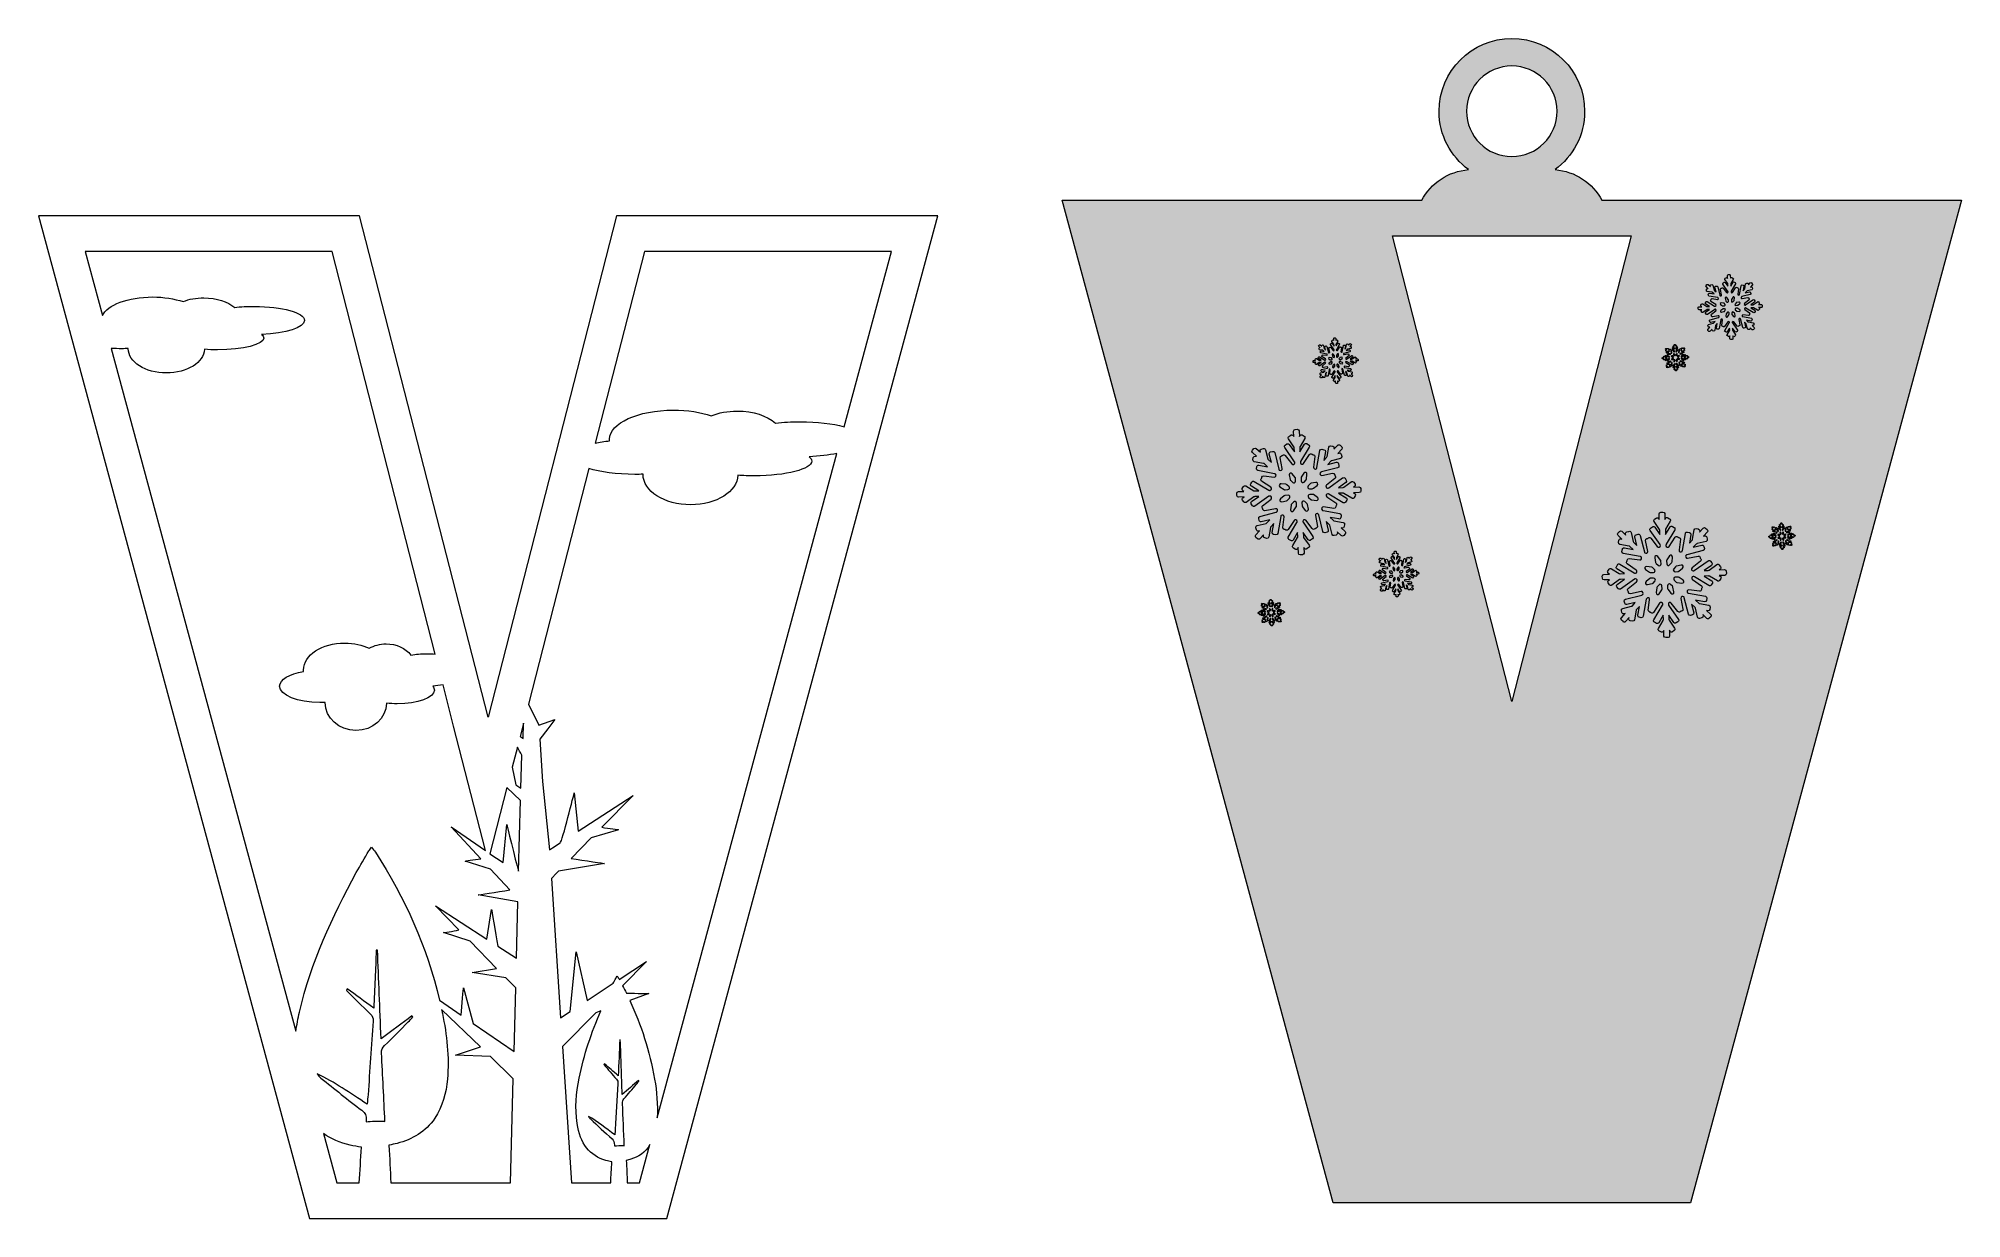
# Model space of a CAD drawing. Header units: millimetres. Extents: x 27 to 189, y -121 to -22.
import ezdxf

# ---------------------------------------------------------------- set-up
doc = ezdxf.new("R2010")
doc.units = ezdxf.units.MM
doc.header["$MEASUREMENT"] = 0
for name, color, linetype in [('engraving', 7, 'Continuous'), ('Layer 1', 7, 'Continuous'), ('Layer 2', 7, 'Continuous')]:
    doc.layers.add(name, color=color, linetype=linetype)

msp = doc.modelspace()

# ---------------------------------------------------------------- hatches: boundary and pattern name
at = {"layer": 'Layer 1'}
h = msp.add_hatch(color=2, dxfattribs=at)
h.dxf.hatch_style = 2
edge = h.paths.add_edge_path()
edge.add_spline(control_points=[(165.94, -35.83), (165.94, -35.83), (161.5, -35.83), (161.5, -35.83), (161.5, -35.83), (158.27, -35.83), (158.27, -35.83), (157.5, -34.4), (156.03, -33.39), (154.33, -33.26), (155.84, -32.15), (156.82, -30.36), (156.82, -28.35), (156.82, -24.97), (154.08, -22.23), (150.7, -22.23), (147.32, -22.23), (144.58, -24.97), (144.58, -28.35), (144.58, -30.36), (145.56, -32.15), (147.06, -33.26), (145.36, -33.39), (143.9, -34.4), (143.12, -35.83), (143.12, -35.83), (139.89, -35.83), (139.89, -35.83), (139.89, -35.83), (135.45, -35.83), (135.45, -35.83), (135.45, -35.83), (112.88, -35.83), (112.88, -35.83), (112.88, -35.83), (135.66, -120.16), (135.66, -120.16), (135.66, -120.16), (165.73, -120.16), (165.73, -120.16), (165.73, -120.16), (188.51, -35.83), (188.51, -35.83), (188.51, -35.83), (165.94, -35.83), (165.94, -35.83)], knot_values=[0, 0, 0, 0, 1, 1, 1, 2, 2, 2, 3, 3, 3, 4, 4, 4, 5, 5, 5, 6, 6, 6, 7, 7, 7, 8, 8, 8, 9, 9, 9, 10, 10, 10, 11, 11, 11, 12, 12, 12, 13, 13, 13, 14, 14, 14, 15, 15, 15, 15], degree=3, periodic=1)
edge = h.paths.add_edge_path()
edge.add_spline(control_points=[(146.89, -28.35), (146.89, -26.25), (148.6, -24.54), (150.7, -24.54), (152.8, -24.54), (154.5, -26.25), (154.5, -28.35), (154.5, -30.45), (152.8, -32.16), (150.7, -32.16), (148.6, -32.16), (146.89, -30.45), (146.89, -28.35)], knot_values=[0, 0, 0, 0, 1, 1, 1, 2, 2, 2, 3, 3, 3, 4, 4, 4, 4], degree=3, periodic=1)
h.paths.add_polyline_path([(140.66, -38.83), (160.73, -38.83), (150.7, -78)])

# ---------------------------------------------------------------- linework, layer by layer
at = {"layer": 'engraving', "lineweight": 0}
for points, knots in [([(171.76, -44.67), (171.75, -44.63), (171.72, -44.59), (171.68, -44.6), (171.68, -44.6), (171.44, -44.6), (171.44, -44.6), (171.44, -44.6), (171.49, -44.57), (171.49, -44.57), (171.52, -44.55), (171.53, -44.5), (171.5, -44.47), (171.5, -44.47), (171.45, -44.39), (171.45, -44.39), (171.43, -44.36), (171.38, -44.35), (171.35, -44.37), (171.35, -44.37), (171.01, -44.61), (171.01, -44.61), (171, -44.62), (170.99, -44.62), (170.97, -44.62), (170.97, -44.62), (170.79, -44.63), (170.79, -44.63), (170.79, -44.63), (171.11, -44.41), (171.11, -44.41), (171.14, -44.38), (171.15, -44.34), (171.13, -44.3), (171.13, -44.3), (171.07, -44.22), (171.07, -44.22), (171.05, -44.19), (171, -44.18), (170.97, -44.2), (170.97, -44.2), (170.36, -44.63), (170.36, -44.63), (170.35, -44.64), (170.33, -44.65), (170.32, -44.65), (170.32, -44.65), (170.32, -44.65), (170.32, -44.65), (170.24, -44.65), (170.21, -44.56), (170.27, -44.52), (170.27, -44.52), (170.63, -44.23), (170.63, -44.23), (170.66, -44.2), (170.67, -44.16), (170.65, -44.13), (170.65, -44.13), (170.63, -44.11), (170.63, -44.11), (170.63, -44.1), (170.62, -44.09), (170.62, -44.08), (170.62, -44.08), (170.62, -44.06), (170.62, -44.06), (170.61, -44.02), (170.57, -43.99), (170.53, -44), (170.53, -44), (170.07, -44.09), (170.07, -44.09), (170, -44.11), (169.95, -44.02), (170, -43.97), (170, -43.97), (170.01, -43.96), (170.01, -43.96), (170.02, -43.95), (170.03, -43.94), (170.04, -43.94), (170.04, -43.94), (170.75, -43.76), (170.75, -43.76), (170.79, -43.75), (170.81, -43.71), (170.8, -43.67), (170.8, -43.67), (170.78, -43.58), (170.78, -43.58), (170.77, -43.54), (170.73, -43.52), (170.69, -43.53), (170.69, -43.53), (170.32, -43.62), (170.32, -43.62), (170.32, -43.62), (170.45, -43.48), (170.45, -43.48), (170.46, -43.47), (170.47, -43.46), (170.48, -43.46), (170.48, -43.46), (170.87, -43.36), (170.87, -43.36), (170.91, -43.35), (170.94, -43.31), (170.93, -43.27), (170.93, -43.27), (170.9, -43.18), (170.9, -43.18), (170.89, -43.14), (170.85, -43.11), (170.81, -43.12), (170.81, -43.12), (170.76, -43.13), (170.76, -43.13), (170.76, -43.13), (170.93, -42.95), (170.93, -42.95), (170.96, -42.92), (170.95, -42.88), (170.92, -42.85), (170.92, -42.85), (170.85, -42.78), (170.85, -42.78), (170.82, -42.75), (170.78, -42.76), (170.75, -42.79), (170.75, -42.79), (170.59, -42.96), (170.59, -42.96), (170.59, -42.96), (170.6, -42.91), (170.6, -42.91), (170.61, -42.87), (170.58, -42.83), (170.54, -42.82), (170.54, -42.82), (170.45, -42.81), (170.45, -42.81), (170.4, -42.8), (170.37, -42.83), (170.36, -42.87), (170.36, -42.87), (170.29, -43.27), (170.29, -43.27), (170.29, -43.29), (170.28, -43.3), (170.27, -43.31), (170.27, -43.31), (170.15, -43.44), (170.15, -43.44), (170.15, -43.44), (170.22, -43.06), (170.22, -43.06), (170.22, -43.02), (170.2, -42.98), (170.16, -42.97), (170.16, -42.97), (170.06, -42.96), (170.06, -42.96), (170.02, -42.95), (169.98, -42.98), (169.98, -43.02), (169.98, -43.02), (169.85, -43.76), (169.85, -43.76), (169.84, -43.77), (169.84, -43.79), (169.83, -43.8), (169.83, -43.8), (169.83, -43.8), (169.83, -43.8), (169.78, -43.85), (169.69, -43.81), (169.7, -43.74), (169.7, -43.74), (169.76, -43.27), (169.76, -43.27), (169.76, -43.23), (169.73, -43.2), (169.69, -43.19), (169.69, -43.19), (169.67, -43.19), (169.67, -43.19), (169.66, -43.19), (169.65, -43.18), (169.64, -43.18), (169.64, -43.18), (169.63, -43.17), (169.63, -43.17), (169.59, -43.14), (169.55, -43.15), (169.52, -43.19), (169.52, -43.19), (169.26, -43.58), (169.26, -43.58), (169.22, -43.64), (169.13, -43.61), (169.13, -43.54), (169.13, -43.54), (169.13, -43.53), (169.13, -43.53), (169.13, -43.52), (169.13, -43.51), (169.14, -43.49), (169.14, -43.49), (169.51, -42.86), (169.51, -42.86), (169.53, -42.83), (169.52, -42.78), (169.49, -42.76), (169.49, -42.76), (169.41, -42.71), (169.41, -42.71), (169.37, -42.69), (169.33, -42.7), (169.3, -42.73), (169.3, -42.73), (169.11, -43.06), (169.11, -43.06), (169.11, -43.06), (169.1, -42.87), (169.1, -42.87), (169.1, -42.86), (169.1, -42.85), (169.11, -42.83), (169.11, -42.83), (169.32, -42.49), (169.32, -42.49), (169.34, -42.45), (169.33, -42.41), (169.29, -42.39), (169.29, -42.39), (169.21, -42.34), (169.21, -42.34), (169.18, -42.31), (169.13, -42.33), (169.11, -42.36), (169.11, -42.36), (169.08, -42.4), (169.08, -42.4), (169.08, -42.4), (169.07, -42.16), (169.07, -42.16), (169.07, -42.12), (169.04, -42.09), (169, -42.09), (169, -42.09), (168.9, -42.09), (168.9, -42.09), (168.86, -42.09), (168.83, -42.13), (168.83, -42.17), (168.83, -42.17), (168.84, -42.41), (168.84, -42.41), (168.84, -42.41), (168.81, -42.36), (168.81, -42.36), (168.79, -42.33), (168.74, -42.32), (168.71, -42.35), (168.71, -42.35), (168.63, -42.4), (168.63, -42.4), (168.59, -42.42), (168.59, -42.47), (168.61, -42.5), (168.61, -42.5), (168.85, -42.84), (168.85, -42.84), (168.85, -42.86), (168.86, -42.87), (168.86, -42.88), (168.86, -42.88), (168.87, -43.06), (168.87, -43.06), (168.87, -43.06), (168.64, -42.74), (168.64, -42.74), (168.62, -42.71), (168.57, -42.7), (168.54, -42.73), (168.54, -42.73), (168.46, -42.78), (168.46, -42.78), (168.43, -42.81), (168.42, -42.85), (168.44, -42.88), (168.44, -42.88), (168.87, -43.5), (168.87, -43.5), (168.88, -43.51), (168.88, -43.53), (168.88, -43.54), (168.88, -43.54), (168.88, -43.54), (168.88, -43.54), (168.89, -43.62), (168.8, -43.65), (168.75, -43.59), (168.75, -43.59), (168.47, -43.23), (168.47, -43.23), (168.45, -43.19), (168.4, -43.19), (168.37, -43.21), (168.37, -43.21), (168.35, -43.22), (168.35, -43.22), (168.34, -43.23), (168.33, -43.24), (168.32, -43.24), (168.32, -43.24), (168.3, -43.24), (168.3, -43.24), (168.26, -43.25), (168.24, -43.29), (168.25, -43.33), (168.25, -43.33), (168.34, -43.79), (168.34, -43.79), (168.35, -43.87), (168.27, -43.91), (168.21, -43.86), (168.21, -43.86), (168.21, -43.86), (168.21, -43.86), (168.2, -43.85), (168.19, -43.84), (168.19, -43.82), (168.19, -43.82), (168.01, -43.11), (168.01, -43.11), (168, -43.07), (167.96, -43.04), (167.92, -43.05), (167.92, -43.05), (167.83, -43.07), (167.83, -43.07), (167.79, -43.08), (167.76, -43.12), (167.77, -43.16), (167.77, -43.16), (167.87, -43.54), (167.87, -43.54), (167.87, -43.54), (167.73, -43.41), (167.73, -43.41), (167.72, -43.4), (167.71, -43.39), (167.71, -43.37), (167.71, -43.37), (167.61, -42.98), (167.61, -42.98), (167.6, -42.94), (167.56, -42.92), (167.52, -42.93), (167.52, -42.93), (167.43, -42.95), (167.43, -42.95), (167.39, -42.96), (167.37, -43), (167.37, -43.04), (167.37, -43.04), (167.39, -43.09), (167.39, -43.09), (167.39, -43.09), (167.21, -42.92), (167.21, -42.92), (167.18, -42.9), (167.13, -42.9), (167.1, -42.93), (167.1, -42.93), (167.04, -43), (167.04, -43), (167.01, -43.03), (167.01, -43.08), (167.04, -43.1), (167.04, -43.1), (167.22, -43.27), (167.22, -43.27), (167.22, -43.27), (167.17, -43.26), (167.17, -43.26), (167.13, -43.25), (167.09, -43.28), (167.08, -43.32), (167.08, -43.32), (167.06, -43.41), (167.06, -43.41), (167.06, -43.45), (167.08, -43.49), (167.12, -43.5), (167.12, -43.5), (167.53, -43.57), (167.53, -43.57), (167.54, -43.57), (167.55, -43.58), (167.56, -43.59), (167.56, -43.59), (167.7, -43.71), (167.7, -43.71), (167.7, -43.71), (167.32, -43.65), (167.32, -43.65), (167.28, -43.64), (167.24, -43.67), (167.23, -43.71), (167.23, -43.71), (167.21, -43.8), (167.21, -43.8), (167.21, -43.84), (167.23, -43.88), (167.27, -43.89), (167.27, -43.89), (168.01, -44.02), (168.01, -44.02), (168.02, -44.02), (168.03, -44.03), (168.04, -44.04), (168.04, -44.04), (168.05, -44.04), (168.05, -44.04), (168.1, -44.09), (168.06, -44.18), (167.99, -44.17), (167.99, -44.17), (167.53, -44.11), (167.53, -44.11), (167.49, -44.11), (167.45, -44.13), (167.45, -44.18), (167.45, -44.18), (167.45, -44.19), (167.45, -44.19), (167.44, -44.21), (167.44, -44.22), (167.43, -44.23), (167.43, -44.23), (167.42, -44.24), (167.42, -44.24), (167.4, -44.28), (167.41, -44.32), (167.44, -44.34), (167.44, -44.34), (167.84, -44.61), (167.84, -44.61), (167.9, -44.65), (167.87, -44.74), (167.8, -44.75), (167.8, -44.75), (167.79, -44.75), (167.79, -44.75), (167.77, -44.75), (167.76, -44.74), (167.75, -44.74), (167.75, -44.74), (167.12, -44.35), (167.12, -44.35), (167.09, -44.33), (167.04, -44.34), (167.02, -44.38), (167.02, -44.38), (166.97, -44.46), (166.97, -44.46), (166.95, -44.5), (166.96, -44.54), (167, -44.56), (167, -44.56), (167.32, -44.76), (167.32, -44.76), (167.32, -44.76), (167.14, -44.77), (167.14, -44.77), (167.12, -44.77), (167.11, -44.77), (167.1, -44.76), (167.1, -44.76), (166.75, -44.55), (166.75, -44.55), (166.72, -44.53), (166.67, -44.54), (166.65, -44.58), (166.65, -44.58), (166.6, -44.66), (166.6, -44.66), (166.58, -44.7), (166.59, -44.74), (166.63, -44.76), (166.63, -44.76), (166.67, -44.79), (166.67, -44.79), (166.67, -44.79), (166.43, -44.8), (166.43, -44.8), (166.39, -44.8), (166.36, -44.84), (166.36, -44.88), (166.36, -44.88), (166.36, -44.97), (166.36, -44.97), (166.36, -45.01), (166.4, -45.05), (166.44, -45.04), (166.44, -45.04), (166.67, -45.04), (166.67, -45.04), (166.67, -45.04), (166.63, -45.07), (166.63, -45.07), (166.6, -45.09), (166.59, -45.14), (166.61, -45.17), (166.61, -45.17), (166.67, -45.25), (166.67, -45.25), (166.69, -45.28), (166.74, -45.29), (166.77, -45.27), (166.77, -45.27), (167.11, -45.03), (167.11, -45.03), (167.12, -45.02), (167.13, -45.02), (167.15, -45.02), (167.15, -45.02), (167.33, -45.01), (167.33, -45.01), (167.33, -45.01), (167.01, -45.23), (167.01, -45.23), (166.97, -45.26), (166.97, -45.3), (166.99, -45.34), (166.99, -45.34), (167.04, -45.42), (167.04, -45.42), (167.07, -45.45), (167.11, -45.46), (167.15, -45.44), (167.15, -45.44), (167.76, -45.01), (167.76, -45.01), (167.77, -45), (167.78, -44.99), (167.8, -44.99), (167.8, -44.99), (167.8, -44.99), (167.8, -44.99), (167.87, -44.99), (167.91, -45.08), (167.85, -45.12), (167.85, -45.12), (167.48, -45.41), (167.48, -45.41), (167.45, -45.44), (167.45, -45.48), (167.47, -45.51), (167.47, -45.51), (167.48, -45.53), (167.48, -45.53), (167.49, -45.54), (167.49, -45.55), (167.5, -45.56), (167.5, -45.56), (167.5, -45.58), (167.5, -45.58), (167.51, -45.62), (167.55, -45.65), (167.59, -45.64), (167.59, -45.64), (168.05, -45.55), (168.05, -45.55), (168.12, -45.53), (168.17, -45.62), (168.12, -45.67), (168.12, -45.67), (168.11, -45.68), (168.11, -45.68), (168.1, -45.69), (168.09, -45.7), (168.07, -45.7), (168.07, -45.7), (167.37, -45.88), (167.37, -45.88), (167.33, -45.89), (167.3, -45.93), (167.31, -45.97), (167.31, -45.97), (167.34, -46.06), (167.34, -46.06), (167.35, -46.1), (167.39, -46.12), (167.43, -46.11), (167.43, -46.11), (167.8, -46.02), (167.8, -46.02), (167.8, -46.02), (167.67, -46.16), (167.67, -46.16), (167.66, -46.17), (167.65, -46.18), (167.63, -46.18), (167.63, -46.18), (167.24, -46.28), (167.24, -46.28), (167.21, -46.29), (167.18, -46.33), (167.19, -46.37), (167.19, -46.37), (167.21, -46.46), (167.21, -46.46), (167.22, -46.5), (167.26, -46.53), (167.3, -46.52), (167.3, -46.52), (167.35, -46.51), (167.35, -46.51), (167.35, -46.51), (167.19, -46.69), (167.19, -46.69), (167.16, -46.72), (167.16, -46.76), (167.19, -46.79), (167.19, -46.79), (167.26, -46.86), (167.26, -46.86), (167.29, -46.89), (167.34, -46.88), (167.37, -46.85), (167.37, -46.85), (167.53, -46.68), (167.53, -46.68), (167.53, -46.68), (167.52, -46.73), (167.52, -46.73), (167.51, -46.77), (167.54, -46.81), (167.58, -46.82), (167.58, -46.82), (167.67, -46.83), (167.67, -46.83), (167.71, -46.84), (167.75, -46.81), (167.76, -46.77), (167.76, -46.77), (167.83, -46.37), (167.83, -46.37), (167.83, -46.35), (167.84, -46.34), (167.85, -46.33), (167.85, -46.33), (167.97, -46.2), (167.97, -46.2), (167.97, -46.2), (167.9, -46.58), (167.9, -46.58), (167.89, -46.62), (167.92, -46.66), (167.96, -46.67), (167.96, -46.67), (168.06, -46.68), (168.06, -46.68), (168.1, -46.69), (168.13, -46.66), (168.14, -46.62), (168.14, -46.62), (168.27, -45.88), (168.27, -45.88), (168.27, -45.87), (168.28, -45.85), (168.29, -45.84), (168.29, -45.84), (168.29, -45.84), (168.29, -45.84), (168.34, -45.79), (168.43, -45.83), (168.42, -45.9), (168.42, -45.9), (168.36, -46.37), (168.36, -46.37), (168.36, -46.41), (168.38, -46.44), (168.43, -46.45), (168.43, -46.45), (168.44, -46.45), (168.44, -46.45), (168.45, -46.45), (168.47, -46.46), (168.48, -46.46), (168.48, -46.46), (168.49, -46.47), (168.49, -46.47), (168.52, -46.5), (168.57, -46.49), (168.59, -46.45), (168.59, -46.45), (168.85, -46.06), (168.85, -46.06), (168.89, -46), (168.99, -46.03), (168.99, -46.1), (168.99, -46.1), (168.99, -46.11), (168.99, -46.11), (168.99, -46.12), (168.99, -46.13), (168.98, -46.15), (168.98, -46.15), (168.6, -46.78), (168.6, -46.78), (168.58, -46.81), (168.59, -46.86), (168.63, -46.88), (168.63, -46.88), (168.71, -46.93), (168.71, -46.93), (168.75, -46.95), (168.79, -46.94), (168.81, -46.91), (168.81, -46.91), (169.01, -46.58), (169.01, -46.58), (169.01, -46.58), (169.02, -46.77), (169.02, -46.77), (169.02, -46.78), (169.01, -46.79), (169.01, -46.81), (169.01, -46.81), (168.8, -47.15), (168.8, -47.15), (168.78, -47.19), (168.79, -47.23), (168.82, -47.25), (168.82, -47.25), (168.91, -47.3), (168.91, -47.3), (168.94, -47.33), (168.99, -47.31), (169.01, -47.28), (169.01, -47.28), (169.03, -47.24), (169.03, -47.24), (169.03, -47.24), (169.04, -47.48), (169.04, -47.48), (169.05, -47.52), (169.08, -47.55), (169.12, -47.55), (169.12, -47.55), (169.22, -47.55), (169.22, -47.55), (169.26, -47.55), (169.29, -47.51), (169.29, -47.47), (169.29, -47.47), (169.28, -47.23), (169.28, -47.23), (169.28, -47.23), (169.31, -47.28), (169.31, -47.28), (169.33, -47.31), (169.38, -47.32), (169.41, -47.29), (169.41, -47.29), (169.49, -47.24), (169.49, -47.24), (169.52, -47.22), (169.53, -47.17), (169.51, -47.14), (169.51, -47.14), (169.27, -46.8), (169.27, -46.8), (169.26, -46.78), (169.26, -46.77), (169.26, -46.76), (169.26, -46.76), (169.25, -46.58), (169.25, -46.58), (169.25, -46.58), (169.47, -46.9), (169.47, -46.9), (169.5, -46.93), (169.54, -46.94), (169.58, -46.91), (169.58, -46.91), (169.65, -46.86), (169.65, -46.86), (169.69, -46.83), (169.7, -46.79), (169.67, -46.76), (169.67, -46.76), (169.25, -46.14), (169.25, -46.14), (169.24, -46.13), (169.23, -46.11), (169.23, -46.1), (169.23, -46.1), (169.23, -46.1), (169.23, -46.1), (169.23, -46.02), (169.32, -45.99), (169.36, -46.05), (169.36, -46.05), (169.65, -46.41), (169.65, -46.41), (169.67, -46.45), (169.72, -46.45), (169.75, -46.43), (169.75, -46.43), (169.76, -46.42), (169.76, -46.42), (169.77, -46.41), (169.78, -46.4), (169.8, -46.4), (169.8, -46.4), (169.81, -46.4), (169.81, -46.4), (169.85, -46.39), (169.88, -46.35), (169.87, -46.31), (169.87, -46.31), (169.78, -45.85), (169.78, -45.85), (169.77, -45.77), (169.85, -45.73), (169.9, -45.78), (169.9, -45.78), (169.91, -45.78), (169.91, -45.78), (169.92, -45.79), (169.93, -45.8), (169.93, -45.82), (169.93, -45.82), (170.11, -46.53), (170.11, -46.53), (170.12, -46.57), (170.16, -46.6), (170.2, -46.59), (170.2, -46.59), (170.29, -46.57), (170.29, -46.57), (170.33, -46.56), (170.35, -46.52), (170.34, -46.48), (170.34, -46.48), (170.25, -46.1), (170.25, -46.1), (170.25, -46.1), (170.39, -46.23), (170.39, -46.23), (170.4, -46.24), (170.41, -46.25), (170.41, -46.27), (170.41, -46.27), (170.51, -46.66), (170.51, -46.66), (170.52, -46.7), (170.56, -46.72), (170.6, -46.71), (170.6, -46.71), (170.69, -46.69), (170.69, -46.69), (170.73, -46.68), (170.75, -46.64), (170.74, -46.6), (170.74, -46.6), (170.73, -46.55), (170.73, -46.55), (170.73, -46.55), (170.91, -46.72), (170.91, -46.72), (170.94, -46.74), (170.99, -46.74), (171.01, -46.71), (171.01, -46.71), (171.08, -46.64), (171.08, -46.64), (171.11, -46.61), (171.1, -46.56), (171.07, -46.54), (171.07, -46.54), (170.9, -46.37), (170.9, -46.37), (170.9, -46.37), (170.95, -46.38), (170.95, -46.38), (170.99, -46.39), (171.03, -46.36), (171.04, -46.32), (171.04, -46.32), (171.05, -46.23), (171.05, -46.23), (171.06, -46.19), (171.03, -46.15), (170.99, -46.14), (170.99, -46.14), (170.59, -46.07), (170.59, -46.07), (170.58, -46.07), (170.56, -46.06), (170.55, -46.05), (170.55, -46.05), (170.42, -45.93), (170.42, -45.93), (170.42, -45.93), (170.8, -45.99), (170.8, -45.99), (170.84, -46), (170.88, -45.97), (170.89, -45.93), (170.89, -45.93), (170.9, -45.84), (170.9, -45.84), (170.91, -45.8), (170.88, -45.76), (170.84, -45.75), (170.84, -45.75), (170.11, -45.62), (170.11, -45.62), (170.1, -45.62), (170.08, -45.61), (170.07, -45.6), (170.07, -45.6), (170.07, -45.6), (170.07, -45.6), (170.02, -45.55), (170.06, -45.46), (170.13, -45.47), (170.13, -45.47), (170.59, -45.53), (170.59, -45.53), (170.63, -45.53), (170.66, -45.51), (170.67, -45.46), (170.67, -45.46), (170.67, -45.45), (170.67, -45.45), (170.67, -45.43), (170.68, -45.42), (170.68, -45.41), (170.68, -45.41), (170.69, -45.4), (170.69, -45.4), (170.72, -45.36), (170.71, -45.32), (170.67, -45.3), (170.67, -45.3), (170.28, -45.03), (170.28, -45.03), (170.22, -44.99), (170.25, -44.9), (170.32, -44.89), (170.32, -44.89), (170.33, -44.89), (170.33, -44.89), (170.34, -44.89), (170.36, -44.9), (170.37, -44.9), (170.37, -44.9), (171, -45.28), (171, -45.28), (171.03, -45.31), (171.08, -45.3), (171.1, -45.26), (171.1, -45.26), (171.15, -45.18), (171.15, -45.18), (171.17, -45.14), (171.16, -45.1), (171.12, -45.08), (171.12, -45.08), (170.79, -44.88), (170.79, -44.88), (170.79, -44.88), (170.98, -44.87), (170.98, -44.87), (170.99, -44.87), (171.01, -44.87), (171.02, -44.88), (171.02, -44.88), (171.36, -45.09), (171.36, -45.09), (171.4, -45.11), (171.45, -45.1), (171.47, -45.06), (171.47, -45.06), (171.52, -44.98), (171.52, -44.98), (171.54, -44.94), (171.52, -44.9), (171.49, -44.88), (171.49, -44.88), (171.44, -44.85), (171.44, -44.85), (171.44, -44.85), (171.69, -44.84), (171.69, -44.84), (171.73, -44.84), (171.76, -44.8), (171.76, -44.76), (171.76, -44.76), (171.76, -44.67), (171.76, -44.67)], [0, 0, 0, 0, 1, 1, 1, 2, 2, 2, 3, 3, 3, 4, 4, 4, 5, 5, 5, 6, 6, 6, 7, 7, 7, 8, 8, 8, 9, 9, 9, 10, 10, 10, 11, 11, 11, 12, 12, 12, 13, 13, 13, 14, 14, 14, 15, 15, 15, 16, 16, 16, 17, 17, 17, 18, 18, 18, 19, 19, 19, 20, 20, 20, 21, 21, 21, 22, 22, 22, 23, 23, 23, 24, 24, 24, 25, 25, 25, 26, 26, 26, 27, 27, 27, 28, 28, 28, 29, 29, 29, 30, 30, 30, 31, 31, 31, 32, 32, 32, 33, 33, 33, 34, 34, 34, 35, 35, 35, 36, 36, 36, 37, 37, 37, 38, 38, 38, 39, 39, 39, 40, 40, 40, 41, 41, 41, 42, 42, 42, 43, 43, 43, 44, 44, 44, 45, 45, 45, 46, 46, 46, 47, 47, 47, 48, 48, 48, 49, 49, 49, 50, 50, 50, 51, 51, 51, 52, 52, 52, 53, 53, 53, 54, 54, 54, 55, 55, 55, 56, 56, 56, 57, 57, 57, 58, 58, 58, 59, 59, 59, 60, 60, 60, 61, 61, 61, 62, 62, 62, 63, 63, 63, 64, 64, 64, 65, 65, 65, 66, 66, 66, 67, 67, 67, 68, 68, 68, 69, 69, 69, 70, 70, 70, 71, 71, 71, 72, 72, 72, 73, 73, 73, 74, 74, 74, 75, 75, 75, 76, 76, 76, 77, 77, 77, 78, 78, 78, 79, 79, 79, 80, 80, 80, 81, 81, 81, 82, 82, 82, 83, 83, 83, 84, 84, 84, 85, 85, 85, 86, 86, 86, 87, 87, 87, 88, 88, 88, 89, 89, 89, 90, 90, 90, 91, 91, 91, 92, 92, 92, 93, 93, 93, 94, 94, 94, 95, 95, 95, 96, 96, 96, 97, 97, 97, 98, 98, 98, 99, 99, 99, 100, 100, 100, 101, 101, 101, 102, 102, 102, 103, 103, 103, 104, 104, 104, 105, 105, 105, 106, 106, 106, 107, 107, 107, 108, 108, 108, 109, 109, 109, 110, 110, 110, 111, 111, 111, 112, 112, 112, 113, 113, 113, 114, 114, 114, 115, 115, 115, 116, 116, 116, 117, 117, 117, 118, 118, 118, 119, 119, 119, 120, 120, 120, 121, 121, 121, 122, 122, 122, 123, 123, 123, 124, 124, 124, 125, 125, 125, 126, 126, 126, 127, 127, 127, 128, 128, 128, 129, 129, 129, 130, 130, 130, 131, 131, 131, 132, 132, 132, 133, 133, 133, 134, 134, 134, 135, 135, 135, 136, 136, 136, 137, 137, 137, 138, 138, 138, 139, 139, 139, 140, 140, 140, 141, 141, 141, 142, 142, 142, 143, 143, 143, 144, 144, 144, 145, 145, 145, 146, 146, 146, 147, 147, 147, 148, 148, 148, 149, 149, 149, 150, 150, 150, 151, 151, 151, 152, 152, 152, 153, 153, 153, 154, 154, 154, 155, 155, 155, 156, 156, 156, 157, 157, 157, 158, 158, 158, 159, 159, 159, 160, 160, 160, 161, 161, 161, 162, 162, 162, 163, 163, 163, 164, 164, 164, 165, 165, 165, 166, 166, 166, 167, 167, 167, 168, 168, 168, 169, 169, 169, 170, 170, 170, 171, 171, 171, 172, 172, 172, 173, 173, 173, 174, 174, 174, 175, 175, 175, 176, 176, 176, 177, 177, 177, 178, 178, 178, 179, 179, 179, 180, 180, 180, 181, 181, 181, 182, 182, 182, 183, 183, 183, 184, 184, 184, 185, 185, 185, 186, 186, 186, 187, 187, 187, 188, 188, 188, 189, 189, 189, 190, 190, 190, 191, 191, 191, 192, 192, 192, 193, 193, 193, 194, 194, 194, 195, 195, 195, 196, 196, 196, 197, 197, 197, 198, 198, 198, 199, 199, 199, 200, 200, 200, 201, 201, 201, 202, 202, 202, 203, 203, 203, 204, 204, 204, 205, 205, 205, 206, 206, 206, 207, 207, 207, 208, 208, 208, 209, 209, 209, 210, 210, 210, 211, 211, 211, 212, 212, 212, 213, 213, 213, 214, 214, 214, 215, 215, 215, 216, 216, 216, 217, 217, 217, 218, 218, 218, 219, 219, 219, 220, 220, 220, 221, 221, 221, 222, 222, 222, 223, 223, 223, 224, 224, 224, 225, 225, 225, 226, 226, 226, 227, 227, 227, 228, 228, 228, 229, 229, 229, 230, 230, 230, 231, 231, 231, 232, 232, 232, 233, 233, 233, 234, 234, 234, 235, 235, 235, 236, 236, 236, 237, 237, 237, 238, 238, 238, 239, 239, 239, 240, 240, 240, 241, 241, 241, 242, 242, 242, 243, 243, 243, 244, 244, 244, 245, 245, 245, 246, 246, 246, 247, 247, 247, 248, 248, 248, 249, 249, 249, 250, 250, 250, 251, 251, 251, 252, 252, 252, 253, 253, 253, 254, 254, 254, 255, 255, 255, 256, 256, 256, 257, 257, 257, 258, 258, 258, 259, 259, 259, 260, 260, 260, 261, 261, 261, 262, 262, 262, 263, 263, 263, 264, 264, 264, 265, 265, 265, 266, 266, 266, 267, 267, 267, 268, 268, 268, 269, 269, 269, 270, 270, 270, 271, 271, 271, 272, 272, 272, 273, 273, 273, 274, 274, 274, 275, 275, 275, 276, 276, 276, 277, 277, 277, 278, 278, 278, 279, 279, 279, 280, 280, 280, 281, 281, 281, 282, 282, 282, 283, 283, 283, 284, 284, 284, 285, 285, 285, 286, 286, 286, 287, 287, 287, 288, 288, 288, 289, 289, 289, 290, 290, 290, 291, 291, 291, 292, 292, 292, 293, 293, 293, 294, 294, 294, 295, 295, 295, 296, 296, 296, 297, 297, 297, 298, 298, 298, 299, 299, 299, 300, 300, 300, 301, 301, 301, 302, 302, 302, 303, 303, 303, 304, 304, 304, 305, 305, 305, 306, 306, 306, 307, 307, 307, 308, 308, 308, 309, 309, 309, 310, 310, 310, 311, 311, 311, 312, 312, 312, 313, 313, 313, 314, 314, 314, 315, 315, 315, 316, 316, 316, 317, 317, 317, 318, 318, 318, 319, 319, 319, 320, 320, 320, 321, 321, 321, 322, 322, 322, 323, 323, 323, 324, 324, 324, 325, 325, 325, 326, 326, 326, 327, 327, 327, 328, 328, 328, 329, 329, 329, 330, 330, 330, 331, 331, 331, 332, 332, 332, 333, 333, 333, 334, 334, 334, 335, 335, 335, 336, 336, 336, 336]), ([(168.42, -44.71), (168.42, -44.71), (168.24, -44.59), (168.24, -44.59), (168.18, -44.55), (168.21, -44.45), (168.29, -44.45), (168.29, -44.45), (168.5, -44.48), (168.5, -44.48), (168.51, -44.48), (168.53, -44.49), (168.54, -44.5), (168.54, -44.5), (168.63, -44.59), (168.63, -44.59), (168.68, -44.63), (168.65, -44.71), (168.58, -44.72), (168.58, -44.72), (168.46, -44.72), (168.46, -44.72), (168.44, -44.72), (168.43, -44.72), (168.42, -44.71)], [0, 0, 0, 0, 1, 1, 1, 2, 2, 2, 3, 3, 3, 4, 4, 4, 5, 5, 5, 6, 6, 6, 7, 7, 7, 8, 8, 8, 8]), ([(168.65, -45.08), (168.65, -45.08), (168.57, -45.18), (168.57, -45.18), (168.56, -45.19), (168.54, -45.2), (168.53, -45.2), (168.53, -45.2), (168.32, -45.24), (168.32, -45.24), (168.25, -45.26), (168.2, -45.16), (168.26, -45.11), (168.26, -45.11), (168.43, -44.98), (168.43, -44.98), (168.44, -44.97), (168.45, -44.97), (168.47, -44.97), (168.47, -44.97), (168.59, -44.96), (168.59, -44.96), (168.66, -44.96), (168.7, -45.04), (168.65, -45.08)], [0, 0, 0, 0, 1, 1, 1, 2, 2, 2, 3, 3, 3, 4, 4, 4, 5, 5, 5, 6, 6, 6, 7, 7, 7, 8, 8, 8, 8]), ([(168.77, -44.02), (168.77, -44.02), (168.9, -44.18), (168.9, -44.18), (168.91, -44.19), (168.91, -44.21), (168.91, -44.22), (168.91, -44.22), (168.92, -44.35), (168.92, -44.35), (168.92, -44.41), (168.84, -44.45), (168.79, -44.4), (168.79, -44.4), (168.7, -44.32), (168.7, -44.32), (168.69, -44.31), (168.68, -44.3), (168.68, -44.28), (168.68, -44.28), (168.64, -44.08), (168.64, -44.08), (168.63, -44), (168.72, -43.96), (168.77, -44.02)], [0, 0, 0, 0, 1, 1, 1, 2, 2, 2, 3, 3, 3, 4, 4, 4, 5, 5, 5, 6, 6, 6, 7, 7, 7, 8, 8, 8, 8]), ([(168.96, -45.3), (168.96, -45.3), (168.96, -45.43), (168.96, -45.43), (168.96, -45.44), (168.96, -45.46), (168.95, -45.47), (168.95, -45.47), (168.84, -45.64), (168.84, -45.64), (168.79, -45.71), (168.69, -45.67), (168.7, -45.59), (168.7, -45.59), (168.73, -45.39), (168.73, -45.39), (168.73, -45.37), (168.73, -45.36), (168.74, -45.35), (168.74, -45.35), (168.83, -45.25), (168.83, -45.25), (168.87, -45.21), (168.95, -45.24), (168.96, -45.3)], [0, 0, 0, 0, 1, 1, 1, 2, 2, 2, 3, 3, 3, 4, 4, 4, 5, 5, 5, 6, 6, 6, 7, 7, 7, 8, 8, 8, 8]), ([(169.16, -44.34), (169.16, -44.34), (169.16, -44.21), (169.16, -44.21), (169.16, -44.2), (169.16, -44.18), (169.17, -44.17), (169.17, -44.17), (169.28, -44), (169.28, -44), (169.32, -43.93), (169.43, -43.97), (169.42, -44.05), (169.42, -44.05), (169.39, -44.25), (169.39, -44.25), (169.39, -44.27), (169.38, -44.28), (169.37, -44.29), (169.37, -44.29), (169.29, -44.39), (169.29, -44.39), (169.25, -44.43), (169.16, -44.4), (169.16, -44.34)], [0, 0, 0, 0, 1, 1, 1, 2, 2, 2, 3, 3, 3, 4, 4, 4, 5, 5, 5, 6, 6, 6, 7, 7, 7, 8, 8, 8, 8]), ([(169.34, -45.62), (169.34, -45.62), (169.22, -45.46), (169.22, -45.46), (169.21, -45.45), (169.21, -45.43), (169.2, -45.42), (169.2, -45.42), (169.2, -45.29), (169.2, -45.29), (169.2, -45.23), (169.28, -45.19), (169.32, -45.24), (169.32, -45.24), (169.41, -45.32), (169.41, -45.32), (169.42, -45.33), (169.43, -45.34), (169.44, -45.36), (169.44, -45.36), (169.48, -45.56), (169.48, -45.56), (169.49, -45.64), (169.39, -45.68), (169.34, -45.62)], [0, 0, 0, 0, 1, 1, 1, 2, 2, 2, 3, 3, 3, 4, 4, 4, 5, 5, 5, 6, 6, 6, 7, 7, 7, 8, 8, 8, 8]), ([(169.47, -44.56), (169.47, -44.56), (169.55, -44.46), (169.55, -44.46), (169.56, -44.45), (169.58, -44.44), (169.59, -44.44), (169.59, -44.44), (169.8, -44.4), (169.8, -44.4), (169.87, -44.38), (169.92, -44.48), (169.86, -44.53), (169.86, -44.53), (169.69, -44.66), (169.69, -44.66), (169.68, -44.67), (169.66, -44.67), (169.65, -44.67), (169.65, -44.67), (169.52, -44.68), (169.52, -44.68), (169.46, -44.68), (169.42, -44.6), (169.47, -44.56)], [0, 0, 0, 0, 1, 1, 1, 2, 2, 2, 3, 3, 3, 4, 4, 4, 5, 5, 5, 6, 6, 6, 7, 7, 7, 8, 8, 8, 8]), ([(169.7, -44.93), (169.7, -44.93), (169.88, -45.05), (169.88, -45.05), (169.94, -45.09), (169.9, -45.19), (169.82, -45.19), (169.82, -45.19), (169.62, -45.16), (169.62, -45.16), (169.61, -45.16), (169.59, -45.15), (169.58, -45.14), (169.58, -45.14), (169.49, -45.05), (169.49, -45.05), (169.44, -45.01), (169.47, -44.93), (169.53, -44.92), (169.53, -44.92), (169.66, -44.92), (169.66, -44.92), (169.67, -44.92), (169.69, -44.92), (169.7, -44.93)], [0, 0, 0, 0, 1, 1, 1, 2, 2, 2, 3, 3, 3, 4, 4, 4, 5, 5, 5, 6, 6, 6, 7, 7, 7, 8, 8, 8, 8]), ([(137.78, -49.22), (137.78, -49.19), (137.75, -49.17), (137.72, -49.17), (137.72, -49.17), (137.56, -49.18), (137.56, -49.18), (137.56, -49.18), (137.59, -49.16), (137.59, -49.16), (137.61, -49.14), (137.62, -49.11), (137.6, -49.08), (137.6, -49.08), (137.56, -49.03), (137.56, -49.03), (137.55, -49), (137.51, -49), (137.49, -49.02), (137.49, -49.02), (137.26, -49.18), (137.26, -49.18), (137.25, -49.19), (137.24, -49.19), (137.23, -49.19), (137.23, -49.19), (137.1, -49.2), (137.1, -49.2), (137.1, -49.2), (137.32, -49.04), (137.32, -49.04), (137.35, -49.02), (137.35, -48.99), (137.34, -48.97), (137.34, -48.97), (137.3, -48.91), (137.3, -48.91), (137.28, -48.89), (137.25, -48.88), (137.23, -48.9), (137.23, -48.9), (136.8, -49.2), (136.8, -49.2), (136.79, -49.21), (136.78, -49.21), (136.77, -49.21), (136.77, -49.21), (136.77, -49.21), (136.77, -49.21), (136.72, -49.21), (136.69, -49.15), (136.73, -49.12), (136.73, -49.12), (136.99, -48.91), (136.99, -48.91), (137.01, -48.9), (137.02, -48.86), (137, -48.84), (137, -48.84), (136.99, -48.83), (136.99, -48.83), (136.99, -48.82), (136.98, -48.82), (136.98, -48.81), (136.98, -48.81), (136.98, -48.8), (136.98, -48.8), (136.97, -48.77), (136.94, -48.75), (136.92, -48.75), (136.92, -48.75), (136.59, -48.82), (136.59, -48.82), (136.54, -48.83), (136.51, -48.77), (136.54, -48.73), (136.54, -48.73), (136.55, -48.73), (136.55, -48.73), (136.56, -48.72), (136.56, -48.71), (136.57, -48.71), (136.57, -48.71), (137.07, -48.59), (137.07, -48.59), (137.1, -48.58), (137.12, -48.55), (137.11, -48.52), (137.11, -48.52), (137.09, -48.46), (137.09, -48.46), (137.09, -48.43), (137.06, -48.41), (137.03, -48.42), (137.03, -48.42), (136.77, -48.48), (136.77, -48.48), (136.77, -48.48), (136.86, -48.39), (136.86, -48.39), (136.87, -48.38), (136.88, -48.37), (136.89, -48.37), (136.89, -48.37), (137.16, -48.3), (137.16, -48.3), (137.19, -48.3), (137.2, -48.27), (137.2, -48.24), (137.2, -48.24), (137.18, -48.17), (137.18, -48.17), (137.17, -48.15), (137.14, -48.13), (137.12, -48.14), (137.12, -48.14), (137.08, -48.14), (137.08, -48.14), (137.08, -48.14), (137.2, -48.02), (137.2, -48.02), (137.22, -48), (137.22, -47.96), (137.19, -47.94), (137.19, -47.94), (137.14, -47.9), (137.14, -47.9), (137.12, -47.88), (137.09, -47.88), (137.07, -47.9), (137.07, -47.9), (136.96, -48.02), (136.96, -48.02), (136.96, -48.02), (136.97, -47.99), (136.97, -47.99), (136.97, -47.96), (136.95, -47.93), (136.92, -47.93), (136.92, -47.93), (136.86, -47.91), (136.86, -47.91), (136.83, -47.91), (136.8, -47.93), (136.8, -47.96), (136.8, -47.96), (136.75, -48.24), (136.75, -48.24), (136.75, -48.25), (136.74, -48.26), (136.73, -48.27), (136.73, -48.27), (136.65, -48.36), (136.65, -48.36), (136.65, -48.36), (136.7, -48.09), (136.7, -48.09), (136.7, -48.06), (136.68, -48.04), (136.65, -48.03), (136.65, -48.03), (136.59, -48.02), (136.59, -48.02), (136.56, -48.01), (136.53, -48.03), (136.53, -48.06), (136.53, -48.06), (136.44, -48.58), (136.44, -48.58), (136.43, -48.59), (136.43, -48.6), (136.42, -48.61), (136.42, -48.61), (136.42, -48.61), (136.42, -48.61), (136.39, -48.65), (136.33, -48.62), (136.33, -48.57), (136.33, -48.57), (136.37, -48.24), (136.37, -48.24), (136.38, -48.21), (136.36, -48.19), (136.33, -48.18), (136.33, -48.18), (136.31, -48.18), (136.31, -48.18), (136.31, -48.18), (136.3, -48.18), (136.29, -48.17), (136.29, -48.17), (136.28, -48.17), (136.28, -48.17), (136.26, -48.15), (136.23, -48.16), (136.21, -48.18), (136.21, -48.18), (136.03, -48.46), (136.03, -48.46), (136, -48.5), (135.93, -48.48), (135.93, -48.43), (135.93, -48.43), (135.93, -48.43), (135.93, -48.43), (135.93, -48.42), (135.93, -48.41), (135.94, -48.4), (135.94, -48.4), (136.2, -47.95), (136.2, -47.95), (136.22, -47.93), (136.21, -47.9), (136.18, -47.88), (136.18, -47.88), (136.13, -47.85), (136.13, -47.85), (136.1, -47.83), (136.07, -47.84), (136.06, -47.86), (136.06, -47.86), (135.92, -48.09), (135.92, -48.09), (135.92, -48.09), (135.91, -47.96), (135.91, -47.96), (135.91, -47.95), (135.91, -47.94), (135.92, -47.93), (135.92, -47.93), (136.06, -47.69), (136.06, -47.69), (136.08, -47.66), (136.07, -47.63), (136.05, -47.62), (136.05, -47.62), (135.99, -47.58), (135.99, -47.58), (135.96, -47.57), (135.93, -47.58), (135.92, -47.6), (135.92, -47.6), (135.9, -47.63), (135.9, -47.63), (135.9, -47.63), (135.89, -47.46), (135.89, -47.46), (135.89, -47.43), (135.87, -47.41), (135.84, -47.41), (135.84, -47.41), (135.77, -47.41), (135.77, -47.41), (135.74, -47.41), (135.72, -47.44), (135.72, -47.46), (135.72, -47.46), (135.73, -47.63), (135.73, -47.63), (135.73, -47.63), (135.71, -47.6), (135.71, -47.6), (135.69, -47.58), (135.66, -47.57), (135.63, -47.59), (135.63, -47.59), (135.58, -47.63), (135.58, -47.63), (135.56, -47.64), (135.55, -47.68), (135.57, -47.7), (135.57, -47.7), (135.73, -47.94), (135.73, -47.94), (135.74, -47.95), (135.74, -47.96), (135.74, -47.97), (135.74, -47.97), (135.75, -48.1), (135.75, -48.1), (135.75, -48.1), (135.59, -47.87), (135.59, -47.87), (135.57, -47.85), (135.54, -47.84), (135.52, -47.86), (135.52, -47.86), (135.46, -47.9), (135.46, -47.9), (135.44, -47.91), (135.43, -47.95), (135.45, -47.97), (135.45, -47.97), (135.75, -48.4), (135.75, -48.4), (135.76, -48.41), (135.76, -48.42), (135.76, -48.43), (135.76, -48.43), (135.76, -48.43), (135.76, -48.43), (135.76, -48.48), (135.7, -48.51), (135.67, -48.47), (135.67, -48.47), (135.47, -48.21), (135.47, -48.21), (135.45, -48.19), (135.42, -48.18), (135.4, -48.2), (135.4, -48.2), (135.39, -48.21), (135.39, -48.21), (135.38, -48.21), (135.37, -48.22), (135.36, -48.22), (135.36, -48.22), (135.35, -48.22), (135.35, -48.22), (135.32, -48.23), (135.31, -48.25), (135.31, -48.28), (135.31, -48.28), (135.38, -48.61), (135.38, -48.61), (135.38, -48.66), (135.33, -48.69), (135.29, -48.66), (135.29, -48.66), (135.29, -48.65), (135.29, -48.65), (135.28, -48.65), (135.27, -48.64), (135.27, -48.63), (135.27, -48.63), (135.15, -48.12), (135.15, -48.12), (135.14, -48.1), (135.11, -48.08), (135.08, -48.09), (135.08, -48.09), (135.02, -48.1), (135.02, -48.1), (134.99, -48.11), (134.97, -48.14), (134.98, -48.17), (134.98, -48.17), (135.04, -48.43), (135.04, -48.43), (135.04, -48.43), (134.95, -48.34), (134.95, -48.34), (134.94, -48.33), (134.94, -48.32), (134.93, -48.31), (134.93, -48.31), (134.86, -48.04), (134.86, -48.04), (134.86, -48.01), (134.83, -47.99), (134.8, -48), (134.8, -48), (134.74, -48.01), (134.74, -48.01), (134.71, -48.02), (134.69, -48.05), (134.7, -48.08), (134.7, -48.08), (134.71, -48.11), (134.71, -48.11), (134.71, -48.11), (134.58, -48), (134.58, -48), (134.56, -47.98), (134.53, -47.98), (134.51, -48), (134.51, -48), (134.46, -48.05), (134.46, -48.05), (134.44, -48.07), (134.44, -48.1), (134.47, -48.12), (134.47, -48.12), (134.59, -48.24), (134.59, -48.24), (134.59, -48.24), (134.55, -48.23), (134.55, -48.23), (134.52, -48.23), (134.5, -48.24), (134.49, -48.27), (134.49, -48.27), (134.48, -48.34), (134.48, -48.34), (134.47, -48.37), (134.49, -48.39), (134.52, -48.4), (134.52, -48.4), (134.8, -48.45), (134.8, -48.45), (134.81, -48.45), (134.82, -48.46), (134.83, -48.46), (134.83, -48.46), (134.93, -48.55), (134.93, -48.55), (134.93, -48.55), (134.66, -48.5), (134.66, -48.5), (134.63, -48.5), (134.6, -48.52), (134.6, -48.55), (134.6, -48.55), (134.59, -48.61), (134.59, -48.61), (134.58, -48.64), (134.6, -48.67), (134.63, -48.67), (134.63, -48.67), (135.14, -48.77), (135.14, -48.77), (135.15, -48.77), (135.16, -48.77), (135.17, -48.78), (135.17, -48.78), (135.17, -48.78), (135.17, -48.78), (135.21, -48.82), (135.18, -48.88), (135.13, -48.87), (135.13, -48.87), (134.81, -48.83), (134.81, -48.83), (134.78, -48.83), (134.75, -48.85), (134.75, -48.88), (134.75, -48.88), (134.75, -48.89), (134.75, -48.89), (134.75, -48.9), (134.74, -48.91), (134.74, -48.91), (134.74, -48.91), (134.73, -48.92), (134.73, -48.92), (134.72, -48.95), (134.72, -48.98), (134.75, -49), (134.75, -49), (135.02, -49.18), (135.02, -49.18), (135.06, -49.21), (135.05, -49.28), (135, -49.28), (135, -49.28), (134.99, -49.28), (134.99, -49.28), (134.98, -49.28), (134.97, -49.28), (134.96, -49.27), (134.96, -49.27), (134.52, -49), (134.52, -49), (134.5, -48.99), (134.46, -49), (134.45, -49.02), (134.45, -49.02), (134.41, -49.08), (134.41, -49.08), (134.4, -49.1), (134.41, -49.14), (134.43, -49.15), (134.43, -49.15), (134.66, -49.29), (134.66, -49.29), (134.66, -49.29), (134.53, -49.3), (134.53, -49.3), (134.52, -49.3), (134.51, -49.29), (134.5, -49.29), (134.5, -49.29), (134.26, -49.14), (134.26, -49.14), (134.24, -49.13), (134.2, -49.13), (134.19, -49.16), (134.19, -49.16), (134.15, -49.22), (134.15, -49.22), (134.14, -49.24), (134.15, -49.27), (134.17, -49.29), (134.17, -49.29), (134.2, -49.31), (134.2, -49.31), (134.2, -49.31), (134.03, -49.32), (134.03, -49.32), (134, -49.32), (133.98, -49.34), (133.98, -49.37), (133.98, -49.37), (133.99, -49.44), (133.99, -49.44), (133.99, -49.47), (134.01, -49.49), (134.04, -49.49), (134.04, -49.49), (134.21, -49.48), (134.21, -49.48), (134.21, -49.48), (134.18, -49.5), (134.18, -49.5), (134.15, -49.52), (134.15, -49.55), (134.16, -49.57), (134.16, -49.57), (134.2, -49.63), (134.2, -49.63), (134.22, -49.65), (134.25, -49.66), (134.27, -49.64), (134.27, -49.64), (134.51, -49.48), (134.51, -49.48), (134.52, -49.47), (134.53, -49.47), (134.54, -49.47), (134.54, -49.47), (134.66, -49.46), (134.66, -49.46), (134.66, -49.46), (134.44, -49.62), (134.44, -49.62), (134.42, -49.64), (134.41, -49.67), (134.43, -49.69), (134.43, -49.69), (134.47, -49.75), (134.47, -49.75), (134.48, -49.77), (134.52, -49.78), (134.54, -49.76), (134.54, -49.76), (134.97, -49.46), (134.97, -49.46), (134.98, -49.45), (134.99, -49.45), (135, -49.45), (135, -49.45), (135, -49.45), (135, -49.45), (135.05, -49.45), (135.07, -49.51), (135.03, -49.54), (135.03, -49.54), (134.78, -49.75), (134.78, -49.75), (134.75, -49.76), (134.75, -49.8), (134.77, -49.82), (134.77, -49.82), (134.77, -49.83), (134.77, -49.83), (134.78, -49.84), (134.78, -49.84), (134.78, -49.85), (134.78, -49.85), (134.79, -49.86), (134.79, -49.86), (134.79, -49.89), (134.82, -49.91), (134.85, -49.9), (134.85, -49.9), (135.17, -49.84), (135.17, -49.84), (135.22, -49.83), (135.26, -49.89), (135.22, -49.93), (135.22, -49.93), (135.22, -49.93), (135.22, -49.93), (135.21, -49.94), (135.2, -49.95), (135.19, -49.95), (135.19, -49.95), (134.69, -50.07), (134.69, -50.07), (134.66, -50.08), (134.65, -50.11), (134.65, -50.14), (134.65, -50.14), (134.67, -50.2), (134.67, -50.2), (134.68, -50.23), (134.71, -50.25), (134.73, -50.24), (134.73, -50.24), (134.99, -50.17), (134.99, -50.17), (134.99, -50.17), (134.91, -50.27), (134.91, -50.27), (134.9, -50.28), (134.89, -50.29), (134.88, -50.29), (134.88, -50.29), (134.61, -50.36), (134.61, -50.36), (134.58, -50.36), (134.56, -50.39), (134.57, -50.42), (134.57, -50.42), (134.59, -50.49), (134.59, -50.49), (134.59, -50.51), (134.62, -50.53), (134.65, -50.52), (134.65, -50.52), (134.68, -50.51), (134.68, -50.51), (134.68, -50.51), (134.57, -50.64), (134.57, -50.64), (134.55, -50.66), (134.55, -50.7), (134.57, -50.72), (134.57, -50.72), (134.62, -50.76), (134.62, -50.76), (134.64, -50.78), (134.67, -50.78), (134.69, -50.76), (134.69, -50.76), (134.81, -50.64), (134.81, -50.64), (134.81, -50.64), (134.8, -50.67), (134.8, -50.67), (134.79, -50.7), (134.81, -50.73), (134.84, -50.73), (134.84, -50.73), (134.91, -50.75), (134.91, -50.75), (134.94, -50.75), (134.96, -50.73), (134.97, -50.7), (134.97, -50.7), (135.02, -50.42), (135.02, -50.42), (135.02, -50.41), (135.02, -50.4), (135.03, -50.39), (135.03, -50.39), (135.12, -50.3), (135.12, -50.3), (135.12, -50.3), (135.07, -50.57), (135.07, -50.57), (135.06, -50.6), (135.08, -50.62), (135.11, -50.63), (135.11, -50.63), (135.18, -50.64), (135.18, -50.64), (135.21, -50.65), (135.23, -50.63), (135.24, -50.6), (135.24, -50.6), (135.33, -50.08), (135.33, -50.08), (135.33, -50.07), (135.33, -50.06), (135.34, -50.05), (135.34, -50.05), (135.34, -50.05), (135.34, -50.05), (135.38, -50.01), (135.44, -50.04), (135.43, -50.09), (135.43, -50.09), (135.39, -50.42), (135.39, -50.42), (135.39, -50.44), (135.41, -50.47), (135.44, -50.47), (135.44, -50.47), (135.45, -50.48), (135.45, -50.48), (135.46, -50.48), (135.47, -50.48), (135.47, -50.48), (135.47, -50.48), (135.48, -50.49), (135.48, -50.49), (135.51, -50.51), (135.54, -50.5), (135.56, -50.48), (135.56, -50.48), (135.74, -50.2), (135.74, -50.2), (135.77, -50.16), (135.83, -50.18), (135.83, -50.23), (135.83, -50.23), (135.83, -50.23), (135.83, -50.23), (135.83, -50.24), (135.83, -50.25), (135.83, -50.26), (135.83, -50.26), (135.56, -50.71), (135.56, -50.71), (135.55, -50.73), (135.56, -50.76), (135.58, -50.78), (135.58, -50.78), (135.64, -50.81), (135.64, -50.81), (135.66, -50.83), (135.69, -50.82), (135.71, -50.8), (135.71, -50.8), (135.85, -50.56), (135.85, -50.56), (135.85, -50.56), (135.85, -50.7), (135.85, -50.7), (135.85, -50.71), (135.85, -50.72), (135.84, -50.73), (135.84, -50.73), (135.7, -50.97), (135.7, -50.97), (135.69, -51), (135.69, -51.03), (135.72, -51.04), (135.72, -51.04), (135.78, -51.08), (135.78, -51.08), (135.8, -51.09), (135.83, -51.08), (135.85, -51.06), (135.85, -51.06), (135.87, -51.03), (135.87, -51.03), (135.87, -51.03), (135.87, -51.2), (135.87, -51.2), (135.87, -51.23), (135.9, -51.25), (135.93, -51.25), (135.93, -51.25), (135.99, -51.25), (135.99, -51.25), (136.02, -51.25), (136.04, -51.22), (136.04, -51.19), (136.04, -51.19), (136.04, -51.03), (136.04, -51.03), (136.04, -51.03), (136.06, -51.06), (136.06, -51.06), (136.07, -51.08), (136.11, -51.09), (136.13, -51.07), (136.13, -51.07), (136.18, -51.03), (136.18, -51.03), (136.21, -51.01), (136.21, -50.98), (136.2, -50.96), (136.2, -50.96), (136.03, -50.72), (136.03, -50.72), (136.03, -50.71), (136.02, -50.7), (136.02, -50.69), (136.02, -50.69), (136.02, -50.56), (136.02, -50.56), (136.02, -50.56), (136.17, -50.79), (136.17, -50.79), (136.19, -50.81), (136.22, -50.82), (136.25, -50.8), (136.25, -50.8), (136.3, -50.76), (136.3, -50.76), (136.32, -50.75), (136.33, -50.71), (136.31, -50.69), (136.31, -50.69), (136.01, -50.26), (136.01, -50.26), (136.01, -50.25), (136, -50.24), (136, -50.23), (136, -50.23), (136, -50.23), (136, -50.23), (136, -50.18), (136.07, -50.15), (136.1, -50.19), (136.1, -50.19), (136.3, -50.45), (136.3, -50.45), (136.31, -50.47), (136.35, -50.48), (136.37, -50.46), (136.37, -50.46), (136.38, -50.45), (136.38, -50.45), (136.39, -50.45), (136.39, -50.44), (136.4, -50.44), (136.4, -50.44), (136.41, -50.44), (136.41, -50.44), (136.44, -50.43), (136.46, -50.41), (136.45, -50.38), (136.45, -50.38), (136.39, -50.05), (136.39, -50.05), (136.38, -50), (136.44, -49.97), (136.48, -50), (136.48, -50), (136.48, -50.01), (136.48, -50.01), (136.49, -50.01), (136.49, -50.02), (136.49, -50.03), (136.49, -50.03), (136.62, -50.54), (136.62, -50.54), (136.63, -50.56), (136.65, -50.58), (136.68, -50.57), (136.68, -50.57), (136.75, -50.56), (136.75, -50.56), (136.78, -50.55), (136.79, -50.52), (136.79, -50.49), (136.79, -50.49), (136.72, -50.23), (136.72, -50.23), (136.72, -50.23), (136.82, -50.32), (136.82, -50.32), (136.82, -50.33), (136.83, -50.34), (136.83, -50.35), (136.83, -50.35), (136.9, -50.62), (136.9, -50.62), (136.91, -50.65), (136.94, -50.67), (136.96, -50.66), (136.96, -50.66), (137.03, -50.64), (137.03, -50.64), (137.06, -50.64), (137.07, -50.61), (137.07, -50.58), (137.07, -50.58), (137.06, -50.55), (137.06, -50.55), (137.06, -50.55), (137.18, -50.66), (137.18, -50.66), (137.2, -50.68), (137.24, -50.68), (137.26, -50.66), (137.26, -50.66), (137.3, -50.61), (137.3, -50.61), (137.32, -50.59), (137.32, -50.56), (137.3, -50.54), (137.3, -50.54), (137.18, -50.42), (137.18, -50.42), (137.18, -50.42), (137.21, -50.43), (137.21, -50.43), (137.24, -50.43), (137.27, -50.41), (137.27, -50.39), (137.27, -50.39), (137.28, -50.32), (137.28, -50.32), (137.29, -50.29), (137.27, -50.26), (137.24, -50.26), (137.24, -50.26), (136.96, -50.21), (136.96, -50.21), (136.95, -50.21), (136.94, -50.2), (136.93, -50.19), (136.93, -50.19), (136.84, -50.11), (136.84, -50.11), (136.84, -50.11), (137.11, -50.16), (137.11, -50.16), (137.14, -50.16), (137.16, -50.14), (137.17, -50.11), (137.17, -50.11), (137.18, -50.05), (137.18, -50.05), (137.18, -50.02), (137.17, -49.99), (137.14, -49.99), (137.14, -49.99), (136.62, -49.89), (136.62, -49.89), (136.61, -49.89), (136.6, -49.89), (136.6, -49.88), (136.6, -49.88), (136.59, -49.88), (136.59, -49.88), (136.56, -49.84), (136.59, -49.78), (136.64, -49.79), (136.64, -49.79), (136.96, -49.83), (136.96, -49.83), (136.99, -49.83), (137.01, -49.81), (137.02, -49.78), (137.02, -49.78), (137.02, -49.77), (137.02, -49.77), (137.02, -49.76), (137.02, -49.75), (137.02, -49.75), (137.02, -49.75), (137.03, -49.74), (137.03, -49.74), (137.05, -49.71), (137.04, -49.68), (137.02, -49.66), (137.02, -49.66), (136.74, -49.48), (136.74, -49.48), (136.7, -49.45), (136.72, -49.38), (136.77, -49.38), (136.77, -49.38), (136.78, -49.38), (136.78, -49.38), (136.79, -49.38), (136.8, -49.38), (136.8, -49.39), (136.8, -49.39), (137.24, -49.66), (137.24, -49.66), (137.27, -49.67), (137.3, -49.66), (137.32, -49.64), (137.32, -49.64), (137.35, -49.58), (137.35, -49.58), (137.37, -49.56), (137.36, -49.52), (137.33, -49.51), (137.33, -49.51), (137.1, -49.37), (137.1, -49.37), (137.1, -49.37), (137.23, -49.36), (137.23, -49.36), (137.24, -49.36), (137.25, -49.37), (137.26, -49.37), (137.26, -49.37), (137.5, -49.52), (137.5, -49.52), (137.53, -49.53), (137.56, -49.52), (137.58, -49.5), (137.58, -49.5), (137.61, -49.44), (137.61, -49.44), (137.62, -49.42), (137.62, -49.39), (137.59, -49.37), (137.59, -49.37), (137.56, -49.35), (137.56, -49.35), (137.56, -49.35), (137.73, -49.34), (137.73, -49.34), (137.76, -49.34), (137.78, -49.32), (137.78, -49.29), (137.78, -49.29), (137.78, -49.22), (137.78, -49.22)], [0, 0, 0, 0, 1, 1, 1, 2, 2, 2, 3, 3, 3, 4, 4, 4, 5, 5, 5, 6, 6, 6, 7, 7, 7, 8, 8, 8, 9, 9, 9, 10, 10, 10, 11, 11, 11, 12, 12, 12, 13, 13, 13, 14, 14, 14, 15, 15, 15, 16, 16, 16, 17, 17, 17, 18, 18, 18, 19, 19, 19, 20, 20, 20, 21, 21, 21, 22, 22, 22, 23, 23, 23, 24, 24, 24, 25, 25, 25, 26, 26, 26, 27, 27, 27, 28, 28, 28, 29, 29, 29, 30, 30, 30, 31, 31, 31, 32, 32, 32, 33, 33, 33, 34, 34, 34, 35, 35, 35, 36, 36, 36, 37, 37, 37, 38, 38, 38, 39, 39, 39, 40, 40, 40, 41, 41, 41, 42, 42, 42, 43, 43, 43, 44, 44, 44, 45, 45, 45, 46, 46, 46, 47, 47, 47, 48, 48, 48, 49, 49, 49, 50, 50, 50, 51, 51, 51, 52, 52, 52, 53, 53, 53, 54, 54, 54, 55, 55, 55, 56, 56, 56, 57, 57, 57, 58, 58, 58, 59, 59, 59, 60, 60, 60, 61, 61, 61, 62, 62, 62, 63, 63, 63, 64, 64, 64, 65, 65, 65, 66, 66, 66, 67, 67, 67, 68, 68, 68, 69, 69, 69, 70, 70, 70, 71, 71, 71, 72, 72, 72, 73, 73, 73, 74, 74, 74, 75, 75, 75, 76, 76, 76, 77, 77, 77, 78, 78, 78, 79, 79, 79, 80, 80, 80, 81, 81, 81, 82, 82, 82, 83, 83, 83, 84, 84, 84, 85, 85, 85, 86, 86, 86, 87, 87, 87, 88, 88, 88, 89, 89, 89, 90, 90, 90, 91, 91, 91, 92, 92, 92, 93, 93, 93, 94, 94, 94, 95, 95, 95, 96, 96, 96, 97, 97, 97, 98, 98, 98, 99, 99, 99, 100, 100, 100, 101, 101, 101, 102, 102, 102, 103, 103, 103, 104, 104, 104, 105, 105, 105, 106, 106, 106, 107, 107, 107, 108, 108, 108, 109, 109, 109, 110, 110, 110, 111, 111, 111, 112, 112, 112, 113, 113, 113, 114, 114, 114, 115, 115, 115, 116, 116, 116, 117, 117, 117, 118, 118, 118, 119, 119, 119, 120, 120, 120, 121, 121, 121, 122, 122, 122, 123, 123, 123, 124, 124, 124, 125, 125, 125, 126, 126, 126, 127, 127, 127, 128, 128, 128, 129, 129, 129, 130, 130, 130, 131, 131, 131, 132, 132, 132, 133, 133, 133, 134, 134, 134, 135, 135, 135, 136, 136, 136, 137, 137, 137, 138, 138, 138, 139, 139, 139, 140, 140, 140, 141, 141, 141, 142, 142, 142, 143, 143, 143, 144, 144, 144, 145, 145, 145, 146, 146, 146, 147, 147, 147, 148, 148, 148, 149, 149, 149, 150, 150, 150, 151, 151, 151, 152, 152, 152, 153, 153, 153, 154, 154, 154, 155, 155, 155, 156, 156, 156, 157, 157, 157, 158, 158, 158, 159, 159, 159, 160, 160, 160, 161, 161, 161, 162, 162, 162, 163, 163, 163, 164, 164, 164, 165, 165, 165, 166, 166, 166, 167, 167, 167, 168, 168, 168, 169, 169, 169, 170, 170, 170, 171, 171, 171, 172, 172, 172, 173, 173, 173, 174, 174, 174, 175, 175, 175, 176, 176, 176, 177, 177, 177, 178, 178, 178, 179, 179, 179, 180, 180, 180, 181, 181, 181, 182, 182, 182, 183, 183, 183, 184, 184, 184, 185, 185, 185, 186, 186, 186, 187, 187, 187, 188, 188, 188, 189, 189, 189, 190, 190, 190, 191, 191, 191, 192, 192, 192, 193, 193, 193, 194, 194, 194, 195, 195, 195, 196, 196, 196, 197, 197, 197, 198, 198, 198, 199, 199, 199, 200, 200, 200, 201, 201, 201, 202, 202, 202, 203, 203, 203, 204, 204, 204, 205, 205, 205, 206, 206, 206, 207, 207, 207, 208, 208, 208, 209, 209, 209, 210, 210, 210, 211, 211, 211, 212, 212, 212, 213, 213, 213, 214, 214, 214, 215, 215, 215, 216, 216, 216, 217, 217, 217, 218, 218, 218, 219, 219, 219, 220, 220, 220, 221, 221, 221, 222, 222, 222, 223, 223, 223, 224, 224, 224, 225, 225, 225, 226, 226, 226, 227, 227, 227, 228, 228, 228, 229, 229, 229, 230, 230, 230, 231, 231, 231, 232, 232, 232, 233, 233, 233, 234, 234, 234, 235, 235, 235, 236, 236, 236, 237, 237, 237, 238, 238, 238, 239, 239, 239, 240, 240, 240, 241, 241, 241, 242, 242, 242, 243, 243, 243, 244, 244, 244, 245, 245, 245, 246, 246, 246, 247, 247, 247, 248, 248, 248, 249, 249, 249, 250, 250, 250, 251, 251, 251, 252, 252, 252, 253, 253, 253, 254, 254, 254, 255, 255, 255, 256, 256, 256, 257, 257, 257, 258, 258, 258, 259, 259, 259, 260, 260, 260, 261, 261, 261, 262, 262, 262, 263, 263, 263, 264, 264, 264, 265, 265, 265, 266, 266, 266, 267, 267, 267, 268, 268, 268, 269, 269, 269, 270, 270, 270, 271, 271, 271, 272, 272, 272, 273, 273, 273, 274, 274, 274, 275, 275, 275, 276, 276, 276, 277, 277, 277, 278, 278, 278, 279, 279, 279, 280, 280, 280, 281, 281, 281, 282, 282, 282, 283, 283, 283, 284, 284, 284, 285, 285, 285, 286, 286, 286, 287, 287, 287, 288, 288, 288, 289, 289, 289, 290, 290, 290, 291, 291, 291, 292, 292, 292, 293, 293, 293, 294, 294, 294, 295, 295, 295, 296, 296, 296, 297, 297, 297, 298, 298, 298, 299, 299, 299, 300, 300, 300, 301, 301, 301, 302, 302, 302, 303, 303, 303, 304, 304, 304, 305, 305, 305, 306, 306, 306, 307, 307, 307, 308, 308, 308, 309, 309, 309, 310, 310, 310, 311, 311, 311, 312, 312, 312, 313, 313, 313, 314, 314, 314, 315, 315, 315, 316, 316, 316, 317, 317, 317, 318, 318, 318, 319, 319, 319, 320, 320, 320, 321, 321, 321, 322, 322, 322, 323, 323, 323, 324, 324, 324, 325, 325, 325, 326, 326, 326, 327, 327, 327, 328, 328, 328, 329, 329, 329, 330, 330, 330, 331, 331, 331, 332, 332, 332, 333, 333, 333, 334, 334, 334, 335, 335, 335, 336, 336, 336, 336]), ([(165.56, -49.01), (165.56, -48.99), (165.54, -48.98), (165.53, -48.98), (165.53, -48.98), (165.43, -48.98), (165.43, -48.98), (165.43, -48.98), (165.45, -48.97), (165.45, -48.97), (165.46, -48.96), (165.46, -48.94), (165.46, -48.93), (165.46, -48.93), (165.43, -48.9), (165.43, -48.9), (165.42, -48.88), (165.4, -48.88), (165.39, -48.89), (165.39, -48.89), (165.25, -48.99), (165.25, -48.99), (165.25, -48.99), (165.24, -48.99), (165.24, -48.99), (165.24, -48.99), (165.16, -48.99), (165.16, -48.99), (165.16, -48.99), (165.29, -48.9), (165.29, -48.9), (165.31, -48.89), (165.31, -48.87), (165.3, -48.86), (165.3, -48.86), (165.28, -48.83), (165.28, -48.83), (165.27, -48.81), (165.25, -48.81), (165.24, -48.82), (165.24, -48.82), (164.99, -49), (164.99, -49), (164.98, -49), (164.98, -49), (164.97, -49), (164.97, -49), (164.97, -49), (164.97, -49), (164.94, -49), (164.93, -48.97), (164.95, -48.95), (164.95, -48.95), (165.1, -48.83), (165.1, -48.83), (165.11, -48.82), (165.11, -48.8), (165.1, -48.79), (165.1, -48.79), (165.1, -48.78), (165.1, -48.78), (165.1, -48.78), (165.09, -48.77), (165.09, -48.77), (165.09, -48.77), (165.09, -48.76), (165.09, -48.76), (165.09, -48.75), (165.07, -48.73), (165.06, -48.74), (165.06, -48.74), (164.87, -48.78), (164.87, -48.78), (164.84, -48.78), (164.82, -48.75), (164.84, -48.73), (164.84, -48.73), (164.84, -48.72), (164.84, -48.72), (164.85, -48.72), (164.85, -48.71), (164.86, -48.71), (164.86, -48.71), (165.15, -48.64), (165.15, -48.64), (165.16, -48.64), (165.17, -48.62), (165.17, -48.6), (165.17, -48.6), (165.16, -48.57), (165.16, -48.57), (165.16, -48.55), (165.14, -48.54), (165.12, -48.54), (165.12, -48.54), (164.97, -48.58), (164.97, -48.58), (164.97, -48.58), (165.02, -48.52), (165.02, -48.52), (165.03, -48.52), (165.03, -48.52), (165.04, -48.52), (165.04, -48.52), (165.2, -48.48), (165.2, -48.48), (165.21, -48.47), (165.22, -48.45), (165.22, -48.44), (165.22, -48.44), (165.21, -48.4), (165.21, -48.4), (165.21, -48.38), (165.19, -48.37), (165.17, -48.38), (165.17, -48.38), (165.15, -48.38), (165.15, -48.38), (165.15, -48.38), (165.22, -48.31), (165.22, -48.31), (165.23, -48.3), (165.23, -48.28), (165.22, -48.27), (165.22, -48.27), (165.19, -48.24), (165.19, -48.24), (165.18, -48.23), (165.16, -48.23), (165.15, -48.24), (165.15, -48.24), (165.08, -48.31), (165.08, -48.31), (165.08, -48.31), (165.09, -48.29), (165.09, -48.29), (165.09, -48.27), (165.08, -48.26), (165.06, -48.26), (165.06, -48.26), (165.02, -48.25), (165.02, -48.25), (165.01, -48.25), (164.99, -48.26), (164.99, -48.27), (164.99, -48.27), (164.96, -48.44), (164.96, -48.44), (164.96, -48.45), (164.95, -48.45), (164.95, -48.46), (164.95, -48.46), (164.9, -48.51), (164.9, -48.51), (164.9, -48.51), (164.93, -48.35), (164.93, -48.35), (164.93, -48.34), (164.92, -48.32), (164.9, -48.32), (164.9, -48.32), (164.87, -48.31), (164.87, -48.31), (164.85, -48.31), (164.83, -48.32), (164.83, -48.34), (164.83, -48.34), (164.78, -48.64), (164.78, -48.64), (164.78, -48.64), (164.77, -48.65), (164.77, -48.65), (164.77, -48.65), (164.77, -48.65), (164.77, -48.65), (164.75, -48.68), (164.71, -48.66), (164.72, -48.63), (164.72, -48.63), (164.74, -48.44), (164.74, -48.44), (164.74, -48.42), (164.73, -48.41), (164.71, -48.41), (164.71, -48.41), (164.71, -48.41), (164.71, -48.41), (164.7, -48.41), (164.7, -48.4), (164.69, -48.4), (164.69, -48.4), (164.69, -48.4), (164.69, -48.4), (164.67, -48.39), (164.65, -48.39), (164.65, -48.41), (164.65, -48.41), (164.54, -48.57), (164.54, -48.57), (164.52, -48.59), (164.48, -48.58), (164.48, -48.55), (164.48, -48.55), (164.48, -48.55), (164.48, -48.55), (164.48, -48.54), (164.48, -48.53), (164.49, -48.53), (164.49, -48.53), (164.64, -48.27), (164.64, -48.27), (164.65, -48.26), (164.65, -48.24), (164.63, -48.23), (164.63, -48.23), (164.6, -48.21), (164.6, -48.21), (164.58, -48.2), (164.56, -48.21), (164.56, -48.22), (164.56, -48.22), (164.48, -48.35), (164.48, -48.35), (164.48, -48.35), (164.47, -48.28), (164.47, -48.28), (164.47, -48.27), (164.47, -48.27), (164.48, -48.26), (164.48, -48.26), (164.56, -48.12), (164.56, -48.12), (164.57, -48.1), (164.57, -48.09), (164.55, -48.08), (164.55, -48.08), (164.52, -48.06), (164.52, -48.06), (164.5, -48.05), (164.48, -48.05), (164.48, -48.07), (164.48, -48.07), (164.46, -48.08), (164.46, -48.08), (164.46, -48.08), (164.46, -47.98), (164.46, -47.98), (164.46, -47.97), (164.45, -47.95), (164.43, -47.96), (164.43, -47.96), (164.39, -47.96), (164.39, -47.96), (164.37, -47.96), (164.36, -47.97), (164.36, -47.99), (164.36, -47.99), (164.37, -48.09), (164.37, -48.09), (164.37, -48.09), (164.35, -48.07), (164.35, -48.07), (164.34, -48.05), (164.32, -48.05), (164.31, -48.06), (164.31, -48.06), (164.28, -48.08), (164.28, -48.08), (164.27, -48.09), (164.26, -48.11), (164.27, -48.13), (164.27, -48.13), (164.37, -48.26), (164.37, -48.26), (164.37, -48.27), (164.37, -48.27), (164.37, -48.28), (164.37, -48.28), (164.38, -48.35), (164.38, -48.35), (164.38, -48.35), (164.29, -48.22), (164.29, -48.22), (164.28, -48.21), (164.26, -48.21), (164.24, -48.22), (164.24, -48.22), (164.21, -48.24), (164.21, -48.24), (164.2, -48.25), (164.19, -48.27), (164.2, -48.28), (164.2, -48.28), (164.38, -48.53), (164.38, -48.53), (164.38, -48.54), (164.38, -48.54), (164.38, -48.55), (164.38, -48.55), (164.38, -48.55), (164.38, -48.55), (164.39, -48.58), (164.35, -48.59), (164.33, -48.57), (164.33, -48.57), (164.21, -48.42), (164.21, -48.42), (164.2, -48.41), (164.19, -48.41), (164.17, -48.42), (164.17, -48.42), (164.17, -48.42), (164.17, -48.42), (164.16, -48.42), (164.16, -48.42), (164.15, -48.43), (164.15, -48.43), (164.15, -48.43), (164.15, -48.43), (164.13, -48.43), (164.12, -48.45), (164.12, -48.46), (164.12, -48.46), (164.16, -48.65), (164.16, -48.65), (164.17, -48.68), (164.13, -48.7), (164.11, -48.68), (164.11, -48.68), (164.11, -48.68), (164.11, -48.68), (164.1, -48.68), (164.1, -48.67), (164.1, -48.66), (164.1, -48.66), (164.03, -48.37), (164.03, -48.37), (164.02, -48.36), (164.01, -48.35), (163.99, -48.35), (163.99, -48.35), (163.95, -48.36), (163.95, -48.36), (163.94, -48.36), (163.93, -48.38), (163.93, -48.4), (163.93, -48.4), (163.97, -48.55), (163.97, -48.55), (163.97, -48.55), (163.91, -48.5), (163.91, -48.5), (163.91, -48.49), (163.9, -48.49), (163.9, -48.48), (163.9, -48.48), (163.86, -48.32), (163.86, -48.32), (163.86, -48.3), (163.84, -48.29), (163.83, -48.3), (163.83, -48.3), (163.79, -48.31), (163.79, -48.31), (163.77, -48.31), (163.76, -48.33), (163.77, -48.34), (163.77, -48.34), (163.77, -48.37), (163.77, -48.37), (163.77, -48.37), (163.7, -48.3), (163.7, -48.3), (163.69, -48.29), (163.67, -48.29), (163.66, -48.3), (163.66, -48.3), (163.63, -48.33), (163.63, -48.33), (163.62, -48.34), (163.62, -48.36), (163.63, -48.37), (163.63, -48.37), (163.7, -48.44), (163.7, -48.44), (163.7, -48.44), (163.68, -48.43), (163.68, -48.43), (163.67, -48.43), (163.65, -48.44), (163.65, -48.46), (163.65, -48.46), (163.64, -48.5), (163.64, -48.5), (163.64, -48.51), (163.65, -48.53), (163.66, -48.53), (163.66, -48.53), (163.83, -48.56), (163.83, -48.56), (163.83, -48.56), (163.84, -48.57), (163.84, -48.57), (163.84, -48.57), (163.9, -48.62), (163.9, -48.62), (163.9, -48.62), (163.74, -48.59), (163.74, -48.59), (163.73, -48.59), (163.71, -48.6), (163.71, -48.62), (163.71, -48.62), (163.7, -48.66), (163.7, -48.66), (163.7, -48.67), (163.71, -48.69), (163.73, -48.69), (163.73, -48.69), (164.02, -48.74), (164.02, -48.74), (164.03, -48.75), (164.04, -48.75), (164.04, -48.75), (164.04, -48.75), (164.04, -48.75), (164.04, -48.75), (164.06, -48.77), (164.05, -48.81), (164.02, -48.81), (164.02, -48.81), (163.83, -48.78), (163.83, -48.78), (163.81, -48.78), (163.8, -48.79), (163.8, -48.81), (163.8, -48.81), (163.8, -48.82), (163.8, -48.82), (163.79, -48.82), (163.79, -48.83), (163.79, -48.83), (163.79, -48.83), (163.79, -48.84), (163.79, -48.84), (163.78, -48.85), (163.78, -48.87), (163.79, -48.88), (163.79, -48.88), (163.96, -48.99), (163.96, -48.99), (163.98, -49), (163.97, -49.04), (163.94, -49.04), (163.94, -49.04), (163.94, -49.04), (163.94, -49.04), (163.93, -49.04), (163.92, -49.04), (163.92, -49.04), (163.92, -49.04), (163.66, -48.88), (163.66, -48.88), (163.65, -48.87), (163.63, -48.88), (163.62, -48.89), (163.62, -48.89), (163.6, -48.93), (163.6, -48.93), (163.59, -48.94), (163.6, -48.96), (163.61, -48.97), (163.61, -48.97), (163.75, -49.05), (163.75, -49.05), (163.75, -49.05), (163.67, -49.05), (163.67, -49.05), (163.66, -49.05), (163.66, -49.05), (163.65, -49.05), (163.65, -49.05), (163.51, -48.96), (163.51, -48.96), (163.5, -48.95), (163.48, -48.96), (163.47, -48.97), (163.47, -48.97), (163.45, -49.01), (163.45, -49.01), (163.44, -49.02), (163.45, -49.04), (163.46, -49.05), (163.46, -49.05), (163.48, -49.06), (163.48, -49.06), (163.48, -49.06), (163.38, -49.06), (163.38, -49.06), (163.36, -49.06), (163.35, -49.08), (163.35, -49.1), (163.35, -49.1), (163.35, -49.14), (163.35, -49.14), (163.35, -49.15), (163.37, -49.16), (163.38, -49.16), (163.38, -49.16), (163.48, -49.16), (163.48, -49.16), (163.48, -49.16), (163.46, -49.17), (163.46, -49.17), (163.45, -49.18), (163.45, -49.2), (163.46, -49.22), (163.46, -49.22), (163.48, -49.25), (163.48, -49.25), (163.49, -49.26), (163.51, -49.26), (163.52, -49.26), (163.52, -49.26), (163.66, -49.16), (163.66, -49.16), (163.66, -49.16), (163.67, -49.15), (163.67, -49.15), (163.67, -49.15), (163.75, -49.15), (163.75, -49.15), (163.75, -49.15), (163.62, -49.24), (163.62, -49.24), (163.6, -49.25), (163.6, -49.27), (163.61, -49.28), (163.61, -49.28), (163.63, -49.32), (163.63, -49.32), (163.64, -49.33), (163.66, -49.33), (163.67, -49.32), (163.67, -49.32), (163.92, -49.15), (163.92, -49.15), (163.93, -49.14), (163.93, -49.14), (163.94, -49.14), (163.94, -49.14), (163.94, -49.14), (163.94, -49.14), (163.97, -49.14), (163.98, -49.18), (163.96, -49.2), (163.96, -49.2), (163.81, -49.31), (163.81, -49.31), (163.8, -49.32), (163.8, -49.34), (163.81, -49.36), (163.81, -49.36), (163.81, -49.36), (163.81, -49.36), (163.81, -49.37), (163.82, -49.37), (163.82, -49.38), (163.82, -49.38), (163.82, -49.38), (163.82, -49.38), (163.82, -49.4), (163.84, -49.41), (163.85, -49.41), (163.85, -49.41), (164.04, -49.37), (164.04, -49.37), (164.07, -49.36), (164.09, -49.4), (164.07, -49.42), (164.07, -49.42), (164.07, -49.42), (164.07, -49.42), (164.06, -49.43), (164.06, -49.43), (164.05, -49.43), (164.05, -49.43), (163.76, -49.5), (163.76, -49.5), (163.75, -49.51), (163.74, -49.52), (163.74, -49.54), (163.74, -49.54), (163.75, -49.58), (163.75, -49.58), (163.75, -49.6), (163.77, -49.61), (163.79, -49.6), (163.79, -49.6), (163.94, -49.56), (163.94, -49.56), (163.94, -49.56), (163.89, -49.62), (163.89, -49.62), (163.88, -49.63), (163.88, -49.63), (163.87, -49.63), (163.87, -49.63), (163.71, -49.67), (163.71, -49.67), (163.7, -49.67), (163.69, -49.69), (163.69, -49.71), (163.69, -49.71), (163.7, -49.74), (163.7, -49.74), (163.71, -49.76), (163.72, -49.77), (163.74, -49.77), (163.74, -49.77), (163.76, -49.76), (163.76, -49.76), (163.76, -49.76), (163.69, -49.84), (163.69, -49.84), (163.68, -49.85), (163.68, -49.87), (163.69, -49.88), (163.69, -49.88), (163.72, -49.91), (163.72, -49.91), (163.73, -49.92), (163.75, -49.92), (163.76, -49.9), (163.76, -49.9), (163.83, -49.83), (163.83, -49.83), (163.83, -49.83), (163.83, -49.85), (163.83, -49.85), (163.82, -49.87), (163.83, -49.89), (163.85, -49.89), (163.85, -49.89), (163.89, -49.9), (163.89, -49.9), (163.9, -49.9), (163.92, -49.89), (163.92, -49.87), (163.92, -49.87), (163.95, -49.7), (163.95, -49.7), (163.95, -49.7), (163.96, -49.69), (163.96, -49.69), (163.96, -49.69), (164.01, -49.63), (164.01, -49.63), (164.01, -49.63), (163.98, -49.79), (163.98, -49.79), (163.98, -49.81), (163.99, -49.82), (164.01, -49.83), (164.01, -49.83), (164.04, -49.83), (164.04, -49.83), (164.06, -49.84), (164.08, -49.83), (164.08, -49.81), (164.08, -49.81), (164.13, -49.51), (164.13, -49.51), (164.13, -49.5), (164.14, -49.5), (164.14, -49.49), (164.14, -49.49), (164.14, -49.49), (164.14, -49.49), (164.16, -49.47), (164.2, -49.49), (164.19, -49.52), (164.19, -49.52), (164.17, -49.7), (164.17, -49.7), (164.17, -49.72), (164.18, -49.74), (164.2, -49.74), (164.2, -49.74), (164.2, -49.74), (164.2, -49.74), (164.21, -49.74), (164.21, -49.74), (164.22, -49.74), (164.22, -49.74), (164.22, -49.75), (164.22, -49.75), (164.24, -49.76), (164.26, -49.75), (164.27, -49.74), (164.27, -49.74), (164.37, -49.58), (164.37, -49.58), (164.39, -49.55), (164.43, -49.57), (164.43, -49.59), (164.43, -49.59), (164.43, -49.6), (164.43, -49.6), (164.43, -49.6), (164.43, -49.61), (164.42, -49.62), (164.42, -49.62), (164.27, -49.87), (164.27, -49.87), (164.26, -49.89), (164.27, -49.91), (164.28, -49.92), (164.28, -49.92), (164.31, -49.94), (164.31, -49.94), (164.33, -49.94), (164.35, -49.94), (164.35, -49.93), (164.35, -49.93), (164.43, -49.79), (164.43, -49.79), (164.43, -49.79), (164.44, -49.87), (164.44, -49.87), (164.44, -49.87), (164.44, -49.88), (164.43, -49.88), (164.43, -49.88), (164.35, -50.03), (164.35, -50.03), (164.34, -50.04), (164.35, -50.06), (164.36, -50.07), (164.36, -50.07), (164.39, -50.09), (164.39, -50.09), (164.41, -50.1), (164.43, -50.09), (164.43, -50.08), (164.43, -50.08), (164.45, -50.06), (164.45, -50.06), (164.45, -50.06), (164.45, -50.16), (164.45, -50.16), (164.45, -50.18), (164.46, -50.19), (164.48, -50.19), (164.48, -50.19), (164.52, -50.19), (164.52, -50.19), (164.54, -50.19), (164.55, -50.17), (164.55, -50.16), (164.55, -50.16), (164.54, -50.06), (164.54, -50.06), (164.54, -50.06), (164.56, -50.08), (164.56, -50.08), (164.57, -50.09), (164.59, -50.09), (164.6, -50.08), (164.6, -50.08), (164.63, -50.06), (164.63, -50.06), (164.64, -50.05), (164.65, -50.03), (164.64, -50.02), (164.64, -50.02), (164.54, -49.88), (164.54, -49.88), (164.54, -49.88), (164.54, -49.87), (164.54, -49.86), (164.54, -49.86), (164.53, -49.79), (164.53, -49.79), (164.53, -49.79), (164.62, -49.92), (164.62, -49.92), (164.63, -49.93), (164.65, -49.94), (164.67, -49.93), (164.67, -49.93), (164.7, -49.91), (164.7, -49.91), (164.71, -49.9), (164.72, -49.88), (164.71, -49.86), (164.71, -49.86), (164.53, -49.61), (164.53, -49.61), (164.53, -49.61), (164.53, -49.6), (164.53, -49.59), (164.53, -49.59), (164.53, -49.59), (164.53, -49.59), (164.52, -49.56), (164.56, -49.55), (164.58, -49.57), (164.58, -49.57), (164.7, -49.72), (164.7, -49.72), (164.71, -49.74), (164.72, -49.74), (164.74, -49.73), (164.74, -49.73), (164.74, -49.72), (164.74, -49.72), (164.75, -49.72), (164.75, -49.72), (164.76, -49.72), (164.76, -49.72), (164.76, -49.72), (164.76, -49.72), (164.78, -49.71), (164.79, -49.7), (164.79, -49.68), (164.79, -49.68), (164.75, -49.49), (164.75, -49.49), (164.74, -49.46), (164.78, -49.44), (164.8, -49.46), (164.8, -49.46), (164.8, -49.47), (164.8, -49.47), (164.81, -49.47), (164.81, -49.47), (164.81, -49.48), (164.81, -49.48), (164.88, -49.77), (164.88, -49.77), (164.89, -49.79), (164.9, -49.8), (164.92, -49.8), (164.92, -49.8), (164.96, -49.79), (164.96, -49.79), (164.97, -49.78), (164.98, -49.77), (164.98, -49.75), (164.98, -49.75), (164.94, -49.6), (164.94, -49.6), (164.94, -49.6), (165, -49.65), (165, -49.65), (165, -49.65), (165.01, -49.66), (165.01, -49.66), (165.01, -49.66), (165.05, -49.82), (165.05, -49.82), (165.05, -49.84), (165.07, -49.85), (165.08, -49.85), (165.08, -49.85), (165.12, -49.84), (165.12, -49.84), (165.14, -49.83), (165.15, -49.82), (165.14, -49.8), (165.14, -49.8), (165.14, -49.78), (165.14, -49.78), (165.14, -49.78), (165.21, -49.85), (165.21, -49.85), (165.22, -49.86), (165.24, -49.86), (165.25, -49.85), (165.25, -49.85), (165.28, -49.82), (165.28, -49.82), (165.29, -49.8), (165.29, -49.79), (165.28, -49.77), (165.28, -49.77), (165.21, -49.71), (165.21, -49.71), (165.21, -49.71), (165.23, -49.71), (165.23, -49.71), (165.25, -49.71), (165.26, -49.7), (165.26, -49.69), (165.26, -49.69), (165.27, -49.65), (165.27, -49.65), (165.27, -49.63), (165.26, -49.62), (165.25, -49.61), (165.25, -49.61), (165.08, -49.58), (165.08, -49.58), (165.08, -49.58), (165.07, -49.58), (165.07, -49.58), (165.07, -49.58), (165.01, -49.52), (165.01, -49.52), (165.01, -49.52), (165.17, -49.55), (165.17, -49.55), (165.18, -49.56), (165.2, -49.54), (165.2, -49.53), (165.2, -49.53), (165.21, -49.49), (165.21, -49.49), (165.21, -49.47), (165.2, -49.46), (165.19, -49.45), (165.19, -49.45), (164.89, -49.4), (164.89, -49.4), (164.88, -49.4), (164.87, -49.4), (164.87, -49.39), (164.87, -49.39), (164.87, -49.39), (164.87, -49.39), (164.85, -49.37), (164.86, -49.33), (164.89, -49.34), (164.89, -49.34), (165.08, -49.36), (165.08, -49.36), (165.1, -49.36), (165.11, -49.35), (165.11, -49.34), (165.11, -49.34), (165.11, -49.33), (165.11, -49.33), (165.12, -49.32), (165.12, -49.32), (165.12, -49.32), (165.12, -49.32), (165.12, -49.31), (165.12, -49.31), (165.13, -49.29), (165.13, -49.28), (165.12, -49.27), (165.12, -49.27), (164.95, -49.16), (164.95, -49.16), (164.93, -49.14), (164.94, -49.1), (164.97, -49.1), (164.97, -49.1), (164.97, -49.1), (164.97, -49.1), (164.98, -49.1), (164.99, -49.1), (164.99, -49.11), (164.99, -49.11), (165.25, -49.26), (165.25, -49.26), (165.26, -49.27), (165.28, -49.27), (165.29, -49.25), (165.29, -49.25), (165.31, -49.22), (165.31, -49.22), (165.32, -49.2), (165.31, -49.19), (165.3, -49.18), (165.3, -49.18), (165.16, -49.1), (165.16, -49.1), (165.16, -49.1), (165.24, -49.09), (165.24, -49.09), (165.25, -49.09), (165.25, -49.09), (165.26, -49.1), (165.26, -49.1), (165.4, -49.18), (165.4, -49.18), (165.41, -49.19), (165.43, -49.19), (165.44, -49.17), (165.44, -49.17), (165.46, -49.14), (165.46, -49.14), (165.47, -49.12), (165.46, -49.1), (165.45, -49.1), (165.45, -49.1), (165.43, -49.08), (165.43, -49.08), (165.43, -49.08), (165.53, -49.08), (165.53, -49.08), (165.55, -49.08), (165.56, -49.07), (165.56, -49.05), (165.56, -49.05), (165.56, -49.01), (165.56, -49.01)], [0, 0, 0, 0, 1, 1, 1, 2, 2, 2, 3, 3, 3, 4, 4, 4, 5, 5, 5, 6, 6, 6, 7, 7, 7, 8, 8, 8, 9, 9, 9, 10, 10, 10, 11, 11, 11, 12, 12, 12, 13, 13, 13, 14, 14, 14, 15, 15, 15, 16, 16, 16, 17, 17, 17, 18, 18, 18, 19, 19, 19, 20, 20, 20, 21, 21, 21, 22, 22, 22, 23, 23, 23, 24, 24, 24, 25, 25, 25, 26, 26, 26, 27, 27, 27, 28, 28, 28, 29, 29, 29, 30, 30, 30, 31, 31, 31, 32, 32, 32, 33, 33, 33, 34, 34, 34, 35, 35, 35, 36, 36, 36, 37, 37, 37, 38, 38, 38, 39, 39, 39, 40, 40, 40, 41, 41, 41, 42, 42, 42, 43, 43, 43, 44, 44, 44, 45, 45, 45, 46, 46, 46, 47, 47, 47, 48, 48, 48, 49, 49, 49, 50, 50, 50, 51, 51, 51, 52, 52, 52, 53, 53, 53, 54, 54, 54, 55, 55, 55, 56, 56, 56, 57, 57, 57, 58, 58, 58, 59, 59, 59, 60, 60, 60, 61, 61, 61, 62, 62, 62, 63, 63, 63, 64, 64, 64, 65, 65, 65, 66, 66, 66, 67, 67, 67, 68, 68, 68, 69, 69, 69, 70, 70, 70, 71, 71, 71, 72, 72, 72, 73, 73, 73, 74, 74, 74, 75, 75, 75, 76, 76, 76, 77, 77, 77, 78, 78, 78, 79, 79, 79, 80, 80, 80, 81, 81, 81, 82, 82, 82, 83, 83, 83, 84, 84, 84, 85, 85, 85, 86, 86, 86, 87, 87, 87, 88, 88, 88, 89, 89, 89, 90, 90, 90, 91, 91, 91, 92, 92, 92, 93, 93, 93, 94, 94, 94, 95, 95, 95, 96, 96, 96, 97, 97, 97, 98, 98, 98, 99, 99, 99, 100, 100, 100, 101, 101, 101, 102, 102, 102, 103, 103, 103, 104, 104, 104, 105, 105, 105, 106, 106, 106, 107, 107, 107, 108, 108, 108, 109, 109, 109, 110, 110, 110, 111, 111, 111, 112, 112, 112, 113, 113, 113, 114, 114, 114, 115, 115, 115, 116, 116, 116, 117, 117, 117, 118, 118, 118, 119, 119, 119, 120, 120, 120, 121, 121, 121, 122, 122, 122, 123, 123, 123, 124, 124, 124, 125, 125, 125, 126, 126, 126, 127, 127, 127, 128, 128, 128, 129, 129, 129, 130, 130, 130, 131, 131, 131, 132, 132, 132, 133, 133, 133, 134, 134, 134, 135, 135, 135, 136, 136, 136, 137, 137, 137, 138, 138, 138, 139, 139, 139, 140, 140, 140, 141, 141, 141, 142, 142, 142, 143, 143, 143, 144, 144, 144, 145, 145, 145, 146, 146, 146, 147, 147, 147, 148, 148, 148, 149, 149, 149, 150, 150, 150, 151, 151, 151, 152, 152, 152, 153, 153, 153, 154, 154, 154, 155, 155, 155, 156, 156, 156, 157, 157, 157, 158, 158, 158, 159, 159, 159, 160, 160, 160, 161, 161, 161, 162, 162, 162, 163, 163, 163, 164, 164, 164, 165, 165, 165, 166, 166, 166, 167, 167, 167, 168, 168, 168, 169, 169, 169, 170, 170, 170, 171, 171, 171, 172, 172, 172, 173, 173, 173, 174, 174, 174, 175, 175, 175, 176, 176, 176, 177, 177, 177, 178, 178, 178, 179, 179, 179, 180, 180, 180, 181, 181, 181, 182, 182, 182, 183, 183, 183, 184, 184, 184, 185, 185, 185, 186, 186, 186, 187, 187, 187, 188, 188, 188, 189, 189, 189, 190, 190, 190, 191, 191, 191, 192, 192, 192, 193, 193, 193, 194, 194, 194, 195, 195, 195, 196, 196, 196, 197, 197, 197, 198, 198, 198, 199, 199, 199, 200, 200, 200, 201, 201, 201, 202, 202, 202, 203, 203, 203, 204, 204, 204, 205, 205, 205, 206, 206, 206, 207, 207, 207, 208, 208, 208, 209, 209, 209, 210, 210, 210, 211, 211, 211, 212, 212, 212, 213, 213, 213, 214, 214, 214, 215, 215, 215, 216, 216, 216, 217, 217, 217, 218, 218, 218, 219, 219, 219, 220, 220, 220, 221, 221, 221, 222, 222, 222, 223, 223, 223, 224, 224, 224, 225, 225, 225, 226, 226, 226, 227, 227, 227, 228, 228, 228, 229, 229, 229, 230, 230, 230, 231, 231, 231, 232, 232, 232, 233, 233, 233, 234, 234, 234, 235, 235, 235, 236, 236, 236, 237, 237, 237, 238, 238, 238, 239, 239, 239, 240, 240, 240, 241, 241, 241, 242, 242, 242, 243, 243, 243, 244, 244, 244, 245, 245, 245, 246, 246, 246, 247, 247, 247, 248, 248, 248, 249, 249, 249, 250, 250, 250, 251, 251, 251, 252, 252, 252, 253, 253, 253, 254, 254, 254, 255, 255, 255, 256, 256, 256, 257, 257, 257, 258, 258, 258, 259, 259, 259, 260, 260, 260, 261, 261, 261, 262, 262, 262, 263, 263, 263, 264, 264, 264, 265, 265, 265, 266, 266, 266, 267, 267, 267, 268, 268, 268, 269, 269, 269, 270, 270, 270, 271, 271, 271, 272, 272, 272, 273, 273, 273, 274, 274, 274, 275, 275, 275, 276, 276, 276, 277, 277, 277, 278, 278, 278, 279, 279, 279, 280, 280, 280, 281, 281, 281, 282, 282, 282, 283, 283, 283, 284, 284, 284, 285, 285, 285, 286, 286, 286, 287, 287, 287, 288, 288, 288, 289, 289, 289, 290, 290, 290, 291, 291, 291, 292, 292, 292, 293, 293, 293, 294, 294, 294, 295, 295, 295, 296, 296, 296, 297, 297, 297, 298, 298, 298, 299, 299, 299, 300, 300, 300, 301, 301, 301, 302, 302, 302, 303, 303, 303, 304, 304, 304, 305, 305, 305, 306, 306, 306, 307, 307, 307, 308, 308, 308, 309, 309, 309, 310, 310, 310, 311, 311, 311, 312, 312, 312, 313, 313, 313, 314, 314, 314, 315, 315, 315, 316, 316, 316, 317, 317, 317, 318, 318, 318, 319, 319, 319, 320, 320, 320, 321, 321, 321, 322, 322, 322, 323, 323, 323, 324, 324, 324, 325, 325, 325, 326, 326, 326, 327, 327, 327, 328, 328, 328, 329, 329, 329, 330, 330, 330, 331, 331, 331, 332, 332, 332, 333, 333, 333, 334, 334, 334, 335, 335, 335, 336, 336, 336, 336]), ([(135.43, -49.25), (135.43, -49.25), (135.31, -49.17), (135.31, -49.17), (135.26, -49.14), (135.29, -49.07), (135.34, -49.07), (135.34, -49.07), (135.49, -49.09), (135.49, -49.09), (135.5, -49.09), (135.51, -49.1), (135.52, -49.1), (135.52, -49.1), (135.58, -49.17), (135.58, -49.17), (135.62, -49.2), (135.59, -49.25), (135.55, -49.26), (135.55, -49.26), (135.46, -49.26), (135.46, -49.26), (135.45, -49.26), (135.44, -49.26), (135.43, -49.25)], [0, 0, 0, 0, 1, 1, 1, 2, 2, 2, 3, 3, 3, 4, 4, 4, 5, 5, 5, 6, 6, 6, 7, 7, 7, 8, 8, 8, 8]), ([(135.6, -49.52), (135.6, -49.52), (135.54, -49.58), (135.54, -49.58), (135.53, -49.59), (135.52, -49.6), (135.51, -49.6), (135.51, -49.6), (135.36, -49.63), (135.36, -49.63), (135.31, -49.64), (135.28, -49.57), (135.32, -49.53), (135.32, -49.53), (135.44, -49.44), (135.44, -49.44), (135.45, -49.44), (135.46, -49.43), (135.47, -49.43), (135.47, -49.43), (135.56, -49.43), (135.56, -49.43), (135.6, -49.43), (135.63, -49.48), (135.6, -49.52)], [0, 0, 0, 0, 1, 1, 1, 2, 2, 2, 3, 3, 3, 4, 4, 4, 5, 5, 5, 6, 6, 6, 7, 7, 7, 8, 8, 8, 8]), ([(135.68, -48.77), (135.68, -48.77), (135.77, -48.88), (135.77, -48.88), (135.78, -48.89), (135.78, -48.9), (135.78, -48.91), (135.78, -48.91), (135.78, -49), (135.78, -49), (135.79, -49.04), (135.73, -49.07), (135.7, -49.04), (135.7, -49.04), (135.63, -48.98), (135.63, -48.98), (135.62, -48.97), (135.62, -48.96), (135.62, -48.95), (135.62, -48.95), (135.59, -48.81), (135.59, -48.81), (135.58, -48.75), (135.65, -48.72), (135.68, -48.77)], [0, 0, 0, 0, 1, 1, 1, 2, 2, 2, 3, 3, 3, 4, 4, 4, 5, 5, 5, 6, 6, 6, 7, 7, 7, 8, 8, 8, 8]), ([(135.81, -49.67), (135.81, -49.67), (135.81, -49.76), (135.81, -49.76), (135.81, -49.77), (135.81, -49.78), (135.81, -49.79), (135.81, -49.79), (135.73, -49.91), (135.73, -49.91), (135.7, -49.95), (135.62, -49.93), (135.63, -49.87), (135.63, -49.87), (135.65, -49.73), (135.65, -49.73), (135.65, -49.72), (135.65, -49.71), (135.66, -49.7), (135.66, -49.7), (135.72, -49.64), (135.72, -49.64), (135.75, -49.6), (135.81, -49.62), (135.81, -49.67)], [0, 0, 0, 0, 1, 1, 1, 2, 2, 2, 3, 3, 3, 4, 4, 4, 5, 5, 5, 6, 6, 6, 7, 7, 7, 8, 8, 8, 8]), ([(135.95, -48.99), (135.95, -48.99), (135.95, -48.9), (135.95, -48.9), (135.95, -48.89), (135.95, -48.88), (135.96, -48.87), (135.96, -48.87), (136.04, -48.75), (136.04, -48.75), (136.07, -48.71), (136.14, -48.73), (136.13, -48.79), (136.13, -48.79), (136.12, -48.93), (136.12, -48.93), (136.12, -48.94), (136.11, -48.95), (136.1, -48.96), (136.1, -48.96), (136.04, -49.02), (136.04, -49.02), (136.01, -49.06), (135.96, -49.04), (135.95, -48.99)], [0, 0, 0, 0, 1, 1, 1, 2, 2, 2, 3, 3, 3, 4, 4, 4, 5, 5, 5, 6, 6, 6, 7, 7, 7, 8, 8, 8, 8]), ([(136.08, -49.89), (136.08, -49.89), (136, -49.78), (136, -49.78), (135.99, -49.77), (135.99, -49.76), (135.98, -49.75), (135.98, -49.75), (135.98, -49.66), (135.98, -49.66), (135.98, -49.62), (136.04, -49.59), (136.07, -49.62), (136.07, -49.62), (136.13, -49.68), (136.13, -49.68), (136.14, -49.69), (136.15, -49.7), (136.15, -49.71), (136.15, -49.71), (136.18, -49.85), (136.18, -49.85), (136.19, -49.91), (136.12, -49.94), (136.08, -49.89)], [0, 0, 0, 0, 1, 1, 1, 2, 2, 2, 3, 3, 3, 4, 4, 4, 5, 5, 5, 6, 6, 6, 7, 7, 7, 8, 8, 8, 8]), ([(136.17, -49.14), (136.17, -49.14), (136.23, -49.08), (136.23, -49.08), (136.24, -49.07), (136.25, -49.06), (136.26, -49.06), (136.26, -49.06), (136.4, -49.03), (136.4, -49.03), (136.45, -49.02), (136.49, -49.09), (136.44, -49.13), (136.44, -49.13), (136.33, -49.22), (136.33, -49.22), (136.32, -49.22), (136.31, -49.23), (136.3, -49.23), (136.3, -49.23), (136.21, -49.23), (136.21, -49.23), (136.16, -49.23), (136.14, -49.18), (136.17, -49.14)], [0, 0, 0, 0, 1, 1, 1, 2, 2, 2, 3, 3, 3, 4, 4, 4, 5, 5, 5, 6, 6, 6, 7, 7, 7, 8, 8, 8, 8]), ([(136.33, -49.41), (136.33, -49.41), (136.46, -49.49), (136.46, -49.49), (136.5, -49.52), (136.48, -49.59), (136.42, -49.59), (136.42, -49.59), (136.28, -49.57), (136.28, -49.57), (136.27, -49.57), (136.26, -49.56), (136.25, -49.55), (136.25, -49.55), (136.18, -49.49), (136.18, -49.49), (136.15, -49.46), (136.17, -49.4), (136.22, -49.4), (136.22, -49.4), (136.3, -49.4), (136.3, -49.4), (136.31, -49.4), (136.33, -49.4), (136.33, -49.41)], [0, 0, 0, 0, 1, 1, 1, 2, 2, 2, 3, 3, 3, 4, 4, 4, 5, 5, 5, 6, 6, 6, 7, 7, 7, 8, 8, 8, 8]), ([(164.19, -49.03), (164.19, -49.03), (164.12, -48.98), (164.12, -48.98), (164.09, -48.96), (164.11, -48.92), (164.14, -48.92), (164.14, -48.92), (164.23, -48.93), (164.23, -48.93), (164.23, -48.93), (164.24, -48.94), (164.24, -48.94), (164.24, -48.94), (164.28, -48.98), (164.28, -48.98), (164.3, -49), (164.29, -49.03), (164.26, -49.03), (164.26, -49.03), (164.21, -49.03), (164.21, -49.03), (164.2, -49.03), (164.2, -49.03), (164.19, -49.03)], [0, 0, 0, 0, 1, 1, 1, 2, 2, 2, 3, 3, 3, 4, 4, 4, 5, 5, 5, 6, 6, 6, 7, 7, 7, 8, 8, 8, 8]), ([(164.29, -49.18), (164.29, -49.18), (164.25, -49.22), (164.25, -49.22), (164.25, -49.22), (164.24, -49.23), (164.24, -49.23), (164.24, -49.23), (164.15, -49.24), (164.15, -49.24), (164.12, -49.25), (164.1, -49.21), (164.13, -49.19), (164.13, -49.19), (164.2, -49.14), (164.2, -49.14), (164.2, -49.13), (164.21, -49.13), (164.21, -49.13), (164.21, -49.13), (164.27, -49.13), (164.27, -49.13), (164.29, -49.13), (164.31, -49.16), (164.29, -49.18)], [0, 0, 0, 0, 1, 1, 1, 2, 2, 2, 3, 3, 3, 4, 4, 4, 5, 5, 5, 6, 6, 6, 7, 7, 7, 8, 8, 8, 8]), ([(164.34, -48.74), (164.34, -48.74), (164.39, -48.81), (164.39, -48.81), (164.39, -48.82), (164.4, -48.82), (164.4, -48.83), (164.4, -48.83), (164.4, -48.88), (164.4, -48.88), (164.4, -48.91), (164.37, -48.92), (164.35, -48.9), (164.35, -48.9), (164.31, -48.87), (164.31, -48.87), (164.31, -48.86), (164.3, -48.86), (164.3, -48.85), (164.3, -48.85), (164.28, -48.77), (164.28, -48.77), (164.28, -48.74), (164.32, -48.72), (164.34, -48.74)], [0, 0, 0, 0, 1, 1, 1, 2, 2, 2, 3, 3, 3, 4, 4, 4, 5, 5, 5, 6, 6, 6, 7, 7, 7, 8, 8, 8, 8]), ([(164.41, -49.27), (164.41, -49.27), (164.42, -49.32), (164.42, -49.32), (164.42, -49.33), (164.41, -49.33), (164.41, -49.34), (164.41, -49.34), (164.36, -49.41), (164.36, -49.41), (164.35, -49.44), (164.3, -49.42), (164.31, -49.39), (164.31, -49.39), (164.32, -49.3), (164.32, -49.3), (164.32, -49.3), (164.32, -49.29), (164.33, -49.29), (164.33, -49.29), (164.36, -49.25), (164.36, -49.25), (164.38, -49.23), (164.41, -49.24), (164.41, -49.27)], [0, 0, 0, 0, 1, 1, 1, 2, 2, 2, 3, 3, 3, 4, 4, 4, 5, 5, 5, 6, 6, 6, 7, 7, 7, 8, 8, 8, 8]), ([(164.5, -48.88), (164.5, -48.88), (164.49, -48.82), (164.49, -48.82), (164.49, -48.82), (164.5, -48.81), (164.5, -48.81), (164.5, -48.81), (164.55, -48.74), (164.55, -48.74), (164.56, -48.71), (164.61, -48.72), (164.6, -48.76), (164.6, -48.76), (164.59, -48.84), (164.59, -48.84), (164.59, -48.85), (164.59, -48.85), (164.58, -48.86), (164.58, -48.86), (164.55, -48.89), (164.55, -48.89), (164.53, -48.91), (164.5, -48.9), (164.5, -48.88)], [0, 0, 0, 0, 1, 1, 1, 2, 2, 2, 3, 3, 3, 4, 4, 4, 5, 5, 5, 6, 6, 6, 7, 7, 7, 8, 8, 8, 8]), ([(164.57, -49.4), (164.57, -49.4), (164.52, -49.33), (164.52, -49.33), (164.52, -49.33), (164.52, -49.32), (164.51, -49.32), (164.51, -49.32), (164.51, -49.27), (164.51, -49.27), (164.51, -49.24), (164.54, -49.22), (164.56, -49.24), (164.56, -49.24), (164.6, -49.28), (164.6, -49.28), (164.6, -49.28), (164.61, -49.29), (164.61, -49.29), (164.61, -49.29), (164.63, -49.38), (164.63, -49.38), (164.63, -49.41), (164.59, -49.43), (164.57, -49.4)], [0, 0, 0, 0, 1, 1, 1, 2, 2, 2, 3, 3, 3, 4, 4, 4, 5, 5, 5, 6, 6, 6, 7, 7, 7, 8, 8, 8, 8]), ([(164.62, -48.96), (164.62, -48.96), (164.66, -48.93), (164.66, -48.93), (164.66, -48.92), (164.67, -48.92), (164.67, -48.92), (164.67, -48.92), (164.76, -48.9), (164.76, -48.9), (164.79, -48.89), (164.81, -48.93), (164.78, -48.95), (164.78, -48.95), (164.71, -49.01), (164.71, -49.01), (164.71, -49.01), (164.7, -49.01), (164.7, -49.01), (164.7, -49.01), (164.65, -49.01), (164.65, -49.01), (164.62, -49.02), (164.6, -48.98), (164.62, -48.96)], [0, 0, 0, 0, 1, 1, 1, 2, 2, 2, 3, 3, 3, 4, 4, 4, 5, 5, 5, 6, 6, 6, 7, 7, 7, 8, 8, 8, 8]), ([(164.72, -49.12), (164.72, -49.12), (164.79, -49.17), (164.79, -49.17), (164.82, -49.18), (164.8, -49.23), (164.77, -49.22), (164.77, -49.22), (164.68, -49.21), (164.68, -49.21), (164.68, -49.21), (164.67, -49.21), (164.67, -49.2), (164.67, -49.2), (164.63, -49.17), (164.63, -49.17), (164.61, -49.15), (164.62, -49.12), (164.65, -49.12), (164.65, -49.12), (164.7, -49.11), (164.7, -49.11), (164.71, -49.11), (164.71, -49.11), (164.72, -49.12)], [0, 0, 0, 0, 1, 1, 1, 2, 2, 2, 3, 3, 3, 4, 4, 4, 5, 5, 5, 6, 6, 6, 7, 7, 7, 8, 8, 8, 8]), ([(137.99, -60.08), (137.99, -60), (137.92, -59.94), (137.84, -59.94), (137.84, -59.94), (137.39, -59.96), (137.39, -59.96), (137.39, -59.96), (137.47, -59.9), (137.47, -59.9), (137.54, -59.85), (137.55, -59.77), (137.51, -59.7), (137.51, -59.7), (137.4, -59.55), (137.4, -59.55), (137.36, -59.48), (137.27, -59.47), (137.2, -59.51), (137.2, -59.51), (136.56, -59.97), (136.56, -59.97), (136.53, -59.98), (136.51, -59.99), (136.48, -59.99), (136.48, -59.99), (136.13, -60.01), (136.13, -60.01), (136.13, -60.01), (136.74, -59.57), (136.74, -59.57), (136.81, -59.53), (136.82, -59.44), (136.78, -59.38), (136.78, -59.38), (136.67, -59.22), (136.67, -59.22), (136.63, -59.16), (136.54, -59.14), (136.47, -59.19), (136.47, -59.19), (135.3, -60.02), (135.3, -60.02), (135.27, -60.03), (135.25, -60.04), (135.22, -60.04), (135.22, -60.04), (135.21, -60.04), (135.21, -60.04), (135.07, -60.05), (135.01, -59.87), (135.12, -59.79), (135.12, -59.79), (135.82, -59.23), (135.82, -59.23), (135.89, -59.18), (135.9, -59.09), (135.85, -59.03), (135.85, -59.03), (135.83, -59), (135.83, -59), (135.81, -58.99), (135.8, -58.97), (135.8, -58.94), (135.8, -58.94), (135.79, -58.91), (135.79, -58.91), (135.78, -58.83), (135.7, -58.78), (135.62, -58.79), (135.62, -58.79), (134.73, -58.97), (134.73, -58.97), (134.6, -59), (134.51, -58.84), (134.6, -58.73), (134.6, -58.73), (134.61, -58.72), (134.61, -58.72), (134.63, -58.7), (134.66, -58.68), (134.69, -58.68), (134.69, -58.68), (136.05, -58.33), (136.05, -58.33), (136.13, -58.31), (136.17, -58.24), (136.16, -58.16), (136.16, -58.16), (136.11, -57.98), (136.11, -57.98), (136.09, -57.9), (136.01, -57.85), (135.94, -57.87), (135.94, -57.87), (135.22, -58.05), (135.22, -58.05), (135.22, -58.05), (135.47, -57.78), (135.47, -57.78), (135.49, -57.76), (135.51, -57.75), (135.54, -57.74), (135.54, -57.74), (136.29, -57.55), (136.29, -57.55), (136.36, -57.53), (136.41, -57.46), (136.39, -57.38), (136.39, -57.38), (136.35, -57.2), (136.35, -57.2), (136.33, -57.12), (136.25, -57.07), (136.17, -57.09), (136.17, -57.09), (136.07, -57.12), (136.07, -57.12), (136.07, -57.12), (136.4, -56.77), (136.4, -56.77), (136.45, -56.71), (136.45, -56.62), (136.39, -56.57), (136.39, -56.57), (136.25, -56.44), (136.25, -56.44), (136.19, -56.38), (136.1, -56.39), (136.05, -56.45), (136.05, -56.45), (135.74, -56.78), (135.74, -56.78), (135.74, -56.78), (135.76, -56.68), (135.76, -56.68), (135.77, -56.6), (135.72, -56.53), (135.64, -56.52), (135.64, -56.52), (135.46, -56.48), (135.46, -56.48), (135.38, -56.47), (135.31, -56.52), (135.3, -56.6), (135.3, -56.6), (135.16, -57.39), (135.16, -57.39), (135.15, -57.41), (135.14, -57.44), (135.12, -57.46), (135.12, -57.46), (134.89, -57.72), (134.89, -57.72), (134.89, -57.72), (135.02, -56.97), (135.02, -56.97), (135.03, -56.89), (134.98, -56.82), (134.9, -56.81), (134.9, -56.81), (134.72, -56.77), (134.72, -56.77), (134.64, -56.76), (134.57, -56.81), (134.55, -56.89), (134.55, -56.89), (134.3, -58.32), (134.3, -58.32), (134.3, -58.35), (134.29, -58.38), (134.27, -58.4), (134.27, -58.4), (134.27, -58.4), (134.27, -58.4), (134.18, -58.5), (134, -58.42), (134.02, -58.28), (134.02, -58.28), (134.13, -57.39), (134.13, -57.39), (134.14, -57.31), (134.08, -57.24), (134.01, -57.23), (134.01, -57.23), (133.97, -57.23), (133.97, -57.23), (133.95, -57.22), (133.93, -57.21), (133.91, -57.2), (133.91, -57.2), (133.88, -57.18), (133.88, -57.18), (133.81, -57.14), (133.72, -57.16), (133.68, -57.22), (133.68, -57.22), (133.18, -57.98), (133.18, -57.98), (133.1, -58.09), (132.92, -58.04), (132.92, -57.91), (132.92, -57.91), (132.92, -57.89), (132.92, -57.89), (132.92, -57.86), (132.92, -57.83), (132.94, -57.81), (132.94, -57.81), (133.66, -56.59), (133.66, -56.59), (133.7, -56.52), (133.68, -56.43), (133.61, -56.39), (133.61, -56.39), (133.46, -56.3), (133.46, -56.3), (133.39, -56.25), (133.3, -56.28), (133.26, -56.35), (133.26, -56.35), (132.88, -56.98), (132.88, -56.98), (132.88, -56.98), (132.87, -56.62), (132.87, -56.62), (132.86, -56.59), (132.87, -56.56), (132.89, -56.54), (132.89, -56.54), (133.28, -55.87), (133.28, -55.87), (133.32, -55.8), (133.3, -55.71), (133.24, -55.67), (133.24, -55.67), (133.08, -55.57), (133.08, -55.57), (133.01, -55.53), (132.92, -55.55), (132.88, -55.62), (132.88, -55.62), (132.83, -55.71), (132.83, -55.71), (132.83, -55.71), (132.81, -55.23), (132.81, -55.23), (132.81, -55.15), (132.74, -55.09), (132.66, -55.09), (132.66, -55.09), (132.48, -55.1), (132.48, -55.1), (132.4, -55.11), (132.34, -55.17), (132.34, -55.25), (132.34, -55.25), (132.36, -55.71), (132.36, -55.71), (132.36, -55.71), (132.3, -55.63), (132.3, -55.63), (132.26, -55.56), (132.17, -55.55), (132.1, -55.59), (132.1, -55.59), (131.95, -55.7), (131.95, -55.7), (131.89, -55.75), (131.87, -55.83), (131.92, -55.9), (131.92, -55.9), (132.37, -56.56), (132.37, -56.56), (132.39, -56.58), (132.39, -56.6), (132.4, -56.63), (132.4, -56.63), (132.41, -56.98), (132.41, -56.98), (132.41, -56.98), (131.98, -56.37), (131.98, -56.37), (131.94, -56.3), (131.85, -56.28), (131.78, -56.33), (131.78, -56.33), (131.63, -56.44), (131.63, -56.44), (131.57, -56.48), (131.55, -56.57), (131.6, -56.63), (131.6, -56.63), (132.42, -57.83), (132.42, -57.83), (132.44, -57.85), (132.45, -57.88), (132.45, -57.91), (132.45, -57.91), (132.45, -57.91), (132.45, -57.91), (132.45, -58.05), (132.28, -58.11), (132.19, -58), (132.19, -58), (131.65, -57.3), (131.65, -57.3), (131.6, -57.23), (131.51, -57.22), (131.45, -57.27), (131.45, -57.27), (131.42, -57.29), (131.42, -57.29), (131.4, -57.31), (131.38, -57.32), (131.36, -57.32), (131.36, -57.32), (131.32, -57.33), (131.32, -57.33), (131.25, -57.34), (131.2, -57.42), (131.21, -57.49), (131.21, -57.49), (131.39, -58.39), (131.39, -58.39), (131.42, -58.53), (131.25, -58.62), (131.15, -58.53), (131.15, -58.53), (131.14, -58.52), (131.14, -58.52), (131.12, -58.5), (131.11, -58.47), (131.1, -58.45), (131.1, -58.45), (130.76, -57.06), (130.76, -57.06), (130.74, -56.99), (130.66, -56.94), (130.58, -56.96), (130.58, -56.96), (130.41, -57), (130.41, -57), (130.33, -57.02), (130.28, -57.1), (130.3, -57.18), (130.3, -57.18), (130.48, -57.9), (130.48, -57.9), (130.48, -57.9), (130.22, -57.65), (130.22, -57.65), (130.19, -57.63), (130.18, -57.61), (130.17, -57.58), (130.17, -57.58), (129.99, -56.82), (129.99, -56.82), (129.97, -56.74), (129.89, -56.7), (129.81, -56.72), (129.81, -56.72), (129.63, -56.76), (129.63, -56.76), (129.56, -56.78), (129.51, -56.86), (129.53, -56.93), (129.53, -56.93), (129.55, -57.03), (129.55, -57.03), (129.55, -57.03), (129.21, -56.71), (129.21, -56.71), (129.15, -56.66), (129.06, -56.66), (129.01, -56.72), (129.01, -56.72), (128.88, -56.86), (128.88, -56.86), (128.83, -56.91), (128.83, -57), (128.89, -57.06), (128.89, -57.06), (129.23, -57.37), (129.23, -57.37), (129.23, -57.37), (129.13, -57.35), (129.13, -57.35), (129.05, -57.34), (128.97, -57.39), (128.96, -57.47), (128.96, -57.47), (128.93, -57.66), (128.93, -57.66), (128.91, -57.73), (128.97, -57.81), (129.04, -57.82), (129.04, -57.82), (129.82, -57.96), (129.82, -57.96), (129.85, -57.97), (129.87, -57.98), (129.89, -58), (129.89, -58), (130.15, -58.24), (130.15, -58.24), (130.15, -58.24), (129.42, -58.11), (129.42, -58.11), (129.34, -58.09), (129.26, -58.14), (129.25, -58.22), (129.25, -58.22), (129.22, -58.41), (129.22, -58.41), (129.2, -58.48), (129.26, -58.56), (129.33, -58.57), (129.33, -58.57), (130.75, -58.83), (130.75, -58.83), (130.78, -58.83), (130.8, -58.85), (130.82, -58.86), (130.82, -58.86), (130.83, -58.87), (130.83, -58.87), (130.93, -58.97), (130.85, -59.13), (130.71, -59.12), (130.71, -59.12), (129.83, -59.01), (129.83, -59.01), (129.75, -59), (129.68, -59.05), (129.67, -59.13), (129.67, -59.13), (129.67, -59.17), (129.67, -59.17), (129.66, -59.19), (129.65, -59.21), (129.64, -59.23), (129.64, -59.23), (129.62, -59.26), (129.62, -59.26), (129.58, -59.32), (129.6, -59.41), (129.66, -59.46), (129.66, -59.46), (130.42, -59.97), (130.42, -59.97), (130.54, -60.05), (130.48, -60.23), (130.35, -60.23), (130.35, -60.23), (130.33, -60.23), (130.33, -60.23), (130.3, -60.23), (130.27, -60.23), (130.25, -60.21), (130.25, -60.21), (129.04, -59.48), (129.04, -59.48), (128.97, -59.44), (128.88, -59.46), (128.84, -59.53), (128.84, -59.53), (128.75, -59.69), (128.75, -59.69), (128.71, -59.75), (128.73, -59.84), (128.8, -59.88), (128.8, -59.88), (129.43, -60.27), (129.43, -60.27), (129.43, -60.27), (129.07, -60.28), (129.07, -60.28), (129.04, -60.28), (129.01, -60.28), (128.99, -60.26), (128.99, -60.26), (128.33, -59.86), (128.33, -59.86), (128.26, -59.82), (128.17, -59.84), (128.13, -59.91), (128.13, -59.91), (128.03, -60.07), (128.03, -60.07), (127.99, -60.13), (128.02, -60.22), (128.08, -60.26), (128.08, -60.26), (128.17, -60.32), (128.17, -60.32), (128.17, -60.32), (127.7, -60.34), (127.7, -60.34), (127.62, -60.34), (127.56, -60.4), (127.56, -60.48), (127.56, -60.48), (127.57, -60.67), (127.57, -60.67), (127.57, -60.75), (127.64, -60.81), (127.72, -60.81), (127.72, -60.81), (128.18, -60.79), (128.18, -60.79), (128.18, -60.79), (128.09, -60.85), (128.09, -60.85), (128.03, -60.9), (128.01, -60.98), (128.06, -61.05), (128.06, -61.05), (128.16, -61.2), (128.16, -61.2), (128.21, -61.27), (128.3, -61.28), (128.36, -61.24), (128.36, -61.24), (129.01, -60.78), (129.01, -60.78), (129.03, -60.77), (129.06, -60.76), (129.09, -60.76), (129.09, -60.76), (129.43, -60.74), (129.43, -60.74), (129.43, -60.74), (128.82, -61.18), (128.82, -61.18), (128.76, -61.22), (128.74, -61.31), (128.78, -61.37), (128.78, -61.37), (128.89, -61.53), (128.89, -61.53), (128.94, -61.59), (129.03, -61.61), (129.09, -61.56), (129.09, -61.56), (130.27, -60.73), (130.27, -60.73), (130.29, -60.72), (130.32, -60.71), (130.35, -60.71), (130.35, -60.71), (130.35, -60.71), (130.35, -60.71), (130.49, -60.7), (130.56, -60.88), (130.45, -60.96), (130.45, -60.96), (129.74, -61.52), (129.74, -61.52), (129.68, -61.57), (129.67, -61.66), (129.72, -61.72), (129.72, -61.72), (129.74, -61.75), (129.74, -61.75), (129.75, -61.76), (129.76, -61.79), (129.77, -61.81), (129.77, -61.81), (129.77, -61.84), (129.77, -61.84), (129.79, -61.92), (129.86, -61.97), (129.94, -61.96), (129.94, -61.96), (130.83, -61.78), (130.83, -61.78), (130.97, -61.75), (131.06, -61.91), (130.97, -62.02), (130.97, -62.02), (130.95, -62.03), (130.95, -62.03), (130.93, -62.05), (130.91, -62.07), (130.88, -62.07), (130.88, -62.07), (129.51, -62.42), (129.51, -62.42), (129.44, -62.44), (129.39, -62.51), (129.41, -62.59), (129.41, -62.59), (129.45, -62.77), (129.45, -62.77), (129.47, -62.85), (129.55, -62.9), (129.63, -62.88), (129.63, -62.88), (130.34, -62.7), (130.34, -62.7), (130.34, -62.7), (130.1, -62.97), (130.1, -62.97), (130.08, -62.99), (130.05, -63), (130.03, -63.01), (130.03, -63.01), (129.28, -63.2), (129.28, -63.2), (129.2, -63.22), (129.15, -63.29), (129.17, -63.37), (129.17, -63.37), (129.22, -63.55), (129.22, -63.55), (129.24, -63.63), (129.32, -63.68), (129.39, -63.66), (129.39, -63.66), (129.49, -63.63), (129.49, -63.63), (129.49, -63.63), (129.17, -63.98), (129.17, -63.98), (129.12, -64.04), (129.12, -64.13), (129.18, -64.19), (129.18, -64.19), (129.31, -64.31), (129.31, -64.31), (129.37, -64.37), (129.46, -64.36), (129.52, -64.3), (129.52, -64.3), (129.82, -63.97), (129.82, -63.97), (129.82, -63.97), (129.81, -64.07), (129.81, -64.07), (129.79, -64.15), (129.84, -64.22), (129.92, -64.23), (129.92, -64.23), (130.1, -64.27), (130.1, -64.27), (130.18, -64.28), (130.26, -64.23), (130.27, -64.15), (130.27, -64.15), (130.41, -63.36), (130.41, -63.36), (130.41, -63.34), (130.42, -63.31), (130.44, -63.29), (130.44, -63.29), (130.68, -63.03), (130.68, -63.03), (130.68, -63.03), (130.55, -63.78), (130.55, -63.78), (130.53, -63.86), (130.59, -63.93), (130.66, -63.94), (130.66, -63.94), (130.84, -63.98), (130.84, -63.98), (130.92, -63.99), (131, -63.94), (131.01, -63.86), (131.01, -63.86), (131.26, -62.43), (131.26, -62.43), (131.26, -62.4), (131.28, -62.37), (131.3, -62.35), (131.3, -62.35), (131.3, -62.35), (131.3, -62.35), (131.39, -62.25), (131.56, -62.33), (131.54, -62.47), (131.54, -62.47), (131.44, -63.36), (131.44, -63.36), (131.43, -63.44), (131.48, -63.51), (131.56, -63.52), (131.56, -63.52), (131.59, -63.53), (131.59, -63.53), (131.62, -63.53), (131.64, -63.54), (131.66, -63.55), (131.66, -63.55), (131.68, -63.57), (131.68, -63.57), (131.75, -63.61), (131.84, -63.6), (131.88, -63.53), (131.88, -63.53), (132.38, -62.77), (132.38, -62.77), (132.46, -62.66), (132.64, -62.71), (132.65, -62.84), (132.65, -62.84), (132.65, -62.86), (132.65, -62.86), (132.65, -62.89), (132.64, -62.92), (132.63, -62.94), (132.63, -62.94), (131.9, -64.16), (131.9, -64.16), (131.86, -64.23), (131.88, -64.32), (131.95, -64.36), (131.95, -64.36), (132.11, -64.45), (132.11, -64.45), (132.18, -64.5), (132.27, -64.47), (132.31, -64.41), (132.31, -64.41), (132.68, -63.77), (132.68, -63.77), (132.68, -63.77), (132.7, -64.13), (132.7, -64.13), (132.7, -64.16), (132.69, -64.19), (132.68, -64.21), (132.68, -64.21), (132.28, -64.88), (132.28, -64.88), (132.24, -64.95), (132.26, -65.04), (132.33, -65.08), (132.33, -65.08), (132.49, -65.18), (132.49, -65.18), (132.56, -65.22), (132.65, -65.2), (132.69, -65.13), (132.69, -65.13), (132.74, -65.04), (132.74, -65.04), (132.74, -65.04), (132.76, -65.52), (132.76, -65.52), (132.76, -65.6), (132.82, -65.66), (132.9, -65.66), (132.9, -65.66), (133.09, -65.65), (133.09, -65.65), (133.17, -65.65), (133.23, -65.58), (133.23, -65.5), (133.23, -65.5), (133.21, -65.04), (133.21, -65.04), (133.21, -65.04), (133.26, -65.12), (133.26, -65.12), (133.31, -65.19), (133.4, -65.2), (133.46, -65.16), (133.46, -65.16), (133.61, -65.05), (133.61, -65.05), (133.68, -65.01), (133.69, -64.92), (133.65, -64.85), (133.65, -64.85), (133.19, -64.19), (133.19, -64.19), (133.18, -64.17), (133.17, -64.15), (133.17, -64.12), (133.17, -64.12), (133.16, -63.77), (133.16, -63.77), (133.16, -63.77), (133.58, -64.39), (133.58, -64.39), (133.63, -64.45), (133.72, -64.47), (133.78, -64.42), (133.78, -64.42), (133.93, -64.31), (133.93, -64.31), (134, -64.27), (134.01, -64.18), (133.97, -64.12), (133.97, -64.12), (133.14, -62.92), (133.14, -62.92), (133.13, -62.9), (133.12, -62.87), (133.12, -62.84), (133.12, -62.84), (133.12, -62.84), (133.12, -62.84), (133.11, -62.7), (133.29, -62.64), (133.37, -62.75), (133.37, -62.75), (133.92, -63.45), (133.92, -63.45), (133.97, -63.52), (134.06, -63.53), (134.12, -63.48), (134.12, -63.48), (134.15, -63.46), (134.15, -63.46), (134.16, -63.44), (134.19, -63.44), (134.21, -63.43), (134.21, -63.43), (134.24, -63.42), (134.24, -63.42), (134.32, -63.41), (134.37, -63.33), (134.35, -63.26), (134.35, -63.26), (134.18, -62.36), (134.18, -62.36), (134.15, -62.22), (134.31, -62.13), (134.41, -62.22), (134.41, -62.22), (134.42, -62.23), (134.42, -62.23), (134.44, -62.25), (134.46, -62.28), (134.46, -62.3), (134.46, -62.3), (134.81, -63.69), (134.81, -63.69), (134.83, -63.77), (134.9, -63.81), (134.98, -63.79), (134.98, -63.79), (135.16, -63.75), (135.16, -63.75), (135.24, -63.73), (135.28, -63.65), (135.26, -63.57), (135.26, -63.57), (135.08, -62.85), (135.08, -62.85), (135.08, -62.85), (135.35, -63.1), (135.35, -63.1), (135.37, -63.12), (135.38, -63.14), (135.39, -63.17), (135.39, -63.17), (135.58, -63.93), (135.58, -63.93), (135.6, -64.01), (135.68, -64.05), (135.75, -64.03), (135.75, -64.03), (135.93, -63.99), (135.93, -63.99), (136.01, -63.97), (136.05, -63.89), (136.04, -63.82), (136.04, -63.82), (136.01, -63.72), (136.01, -63.72), (136.01, -63.72), (136.36, -64.04), (136.36, -64.04), (136.41, -64.09), (136.51, -64.09), (136.56, -64.03), (136.56, -64.03), (136.68, -63.89), (136.68, -63.89), (136.74, -63.84), (136.73, -63.75), (136.68, -63.69), (136.68, -63.69), (136.34, -63.38), (136.34, -63.38), (136.34, -63.38), (136.44, -63.4), (136.44, -63.4), (136.52, -63.41), (136.59, -63.36), (136.6, -63.28), (136.6, -63.28), (136.64, -63.1), (136.64, -63.1), (136.65, -63.02), (136.6, -62.94), (136.52, -62.93), (136.52, -62.93), (135.74, -62.79), (135.74, -62.79), (135.72, -62.78), (135.69, -62.77), (135.67, -62.75), (135.67, -62.75), (135.41, -62.51), (135.41, -62.51), (135.41, -62.51), (136.15, -62.64), (136.15, -62.64), (136.23, -62.66), (136.3, -62.61), (136.32, -62.53), (136.32, -62.53), (136.35, -62.34), (136.35, -62.34), (136.36, -62.27), (136.31, -62.19), (136.23, -62.18), (136.23, -62.18), (134.82, -61.92), (134.82, -61.92), (134.79, -61.92), (134.76, -61.91), (134.74, -61.89), (134.74, -61.89), (134.74, -61.88), (134.74, -61.88), (134.64, -61.78), (134.72, -61.62), (134.85, -61.63), (134.85, -61.63), (135.74, -61.75), (135.74, -61.75), (135.81, -61.76), (135.89, -61.7), (135.9, -61.62), (135.9, -61.62), (135.9, -61.58), (135.9, -61.58), (135.9, -61.56), (135.91, -61.54), (135.92, -61.52), (135.92, -61.52), (135.94, -61.49), (135.94, -61.49), (135.99, -61.43), (135.97, -61.34), (135.9, -61.29), (135.9, -61.29), (135.14, -60.78), (135.14, -60.78), (135.03, -60.7), (135.08, -60.52), (135.22, -60.52), (135.22, -60.52), (135.24, -60.52), (135.24, -60.52), (135.26, -60.52), (135.29, -60.52), (135.32, -60.54), (135.32, -60.54), (136.52, -61.27), (136.52, -61.27), (136.59, -61.32), (136.68, -61.29), (136.72, -61.22), (136.72, -61.22), (136.82, -61.06), (136.82, -61.06), (136.86, -61), (136.84, -60.91), (136.77, -60.87), (136.77, -60.87), (136.13, -60.48), (136.13, -60.48), (136.13, -60.48), (136.5, -60.47), (136.5, -60.47), (136.52, -60.47), (136.55, -60.47), (136.58, -60.49), (136.58, -60.49), (137.24, -60.89), (137.24, -60.89), (137.31, -60.93), (137.39, -60.91), (137.44, -60.84), (137.44, -60.84), (137.53, -60.68), (137.53, -60.68), (137.57, -60.62), (137.55, -60.53), (137.48, -60.49), (137.48, -60.49), (137.39, -60.43), (137.39, -60.43), (137.39, -60.43), (137.86, -60.42), (137.86, -60.42), (137.94, -60.41), (138, -60.35), (138, -60.27), (138, -60.27), (137.99, -60.08), (137.99, -60.08)], [0, 0, 0, 0, 1, 1, 1, 2, 2, 2, 3, 3, 3, 4, 4, 4, 5, 5, 5, 6, 6, 6, 7, 7, 7, 8, 8, 8, 9, 9, 9, 10, 10, 10, 11, 11, 11, 12, 12, 12, 13, 13, 13, 14, 14, 14, 15, 15, 15, 16, 16, 16, 17, 17, 17, 18, 18, 18, 19, 19, 19, 20, 20, 20, 21, 21, 21, 22, 22, 22, 23, 23, 23, 24, 24, 24, 25, 25, 25, 26, 26, 26, 27, 27, 27, 28, 28, 28, 29, 29, 29, 30, 30, 30, 31, 31, 31, 32, 32, 32, 33, 33, 33, 34, 34, 34, 35, 35, 35, 36, 36, 36, 37, 37, 37, 38, 38, 38, 39, 39, 39, 40, 40, 40, 41, 41, 41, 42, 42, 42, 43, 43, 43, 44, 44, 44, 45, 45, 45, 46, 46, 46, 47, 47, 47, 48, 48, 48, 49, 49, 49, 50, 50, 50, 51, 51, 51, 52, 52, 52, 53, 53, 53, 54, 54, 54, 55, 55, 55, 56, 56, 56, 57, 57, 57, 58, 58, 58, 59, 59, 59, 60, 60, 60, 61, 61, 61, 62, 62, 62, 63, 63, 63, 64, 64, 64, 65, 65, 65, 66, 66, 66, 67, 67, 67, 68, 68, 68, 69, 69, 69, 70, 70, 70, 71, 71, 71, 72, 72, 72, 73, 73, 73, 74, 74, 74, 75, 75, 75, 76, 76, 76, 77, 77, 77, 78, 78, 78, 79, 79, 79, 80, 80, 80, 81, 81, 81, 82, 82, 82, 83, 83, 83, 84, 84, 84, 85, 85, 85, 86, 86, 86, 87, 87, 87, 88, 88, 88, 89, 89, 89, 90, 90, 90, 91, 91, 91, 92, 92, 92, 93, 93, 93, 94, 94, 94, 95, 95, 95, 96, 96, 96, 97, 97, 97, 98, 98, 98, 99, 99, 99, 100, 100, 100, 101, 101, 101, 102, 102, 102, 103, 103, 103, 104, 104, 104, 105, 105, 105, 106, 106, 106, 107, 107, 107, 108, 108, 108, 109, 109, 109, 110, 110, 110, 111, 111, 111, 112, 112, 112, 113, 113, 113, 114, 114, 114, 115, 115, 115, 116, 116, 116, 117, 117, 117, 118, 118, 118, 119, 119, 119, 120, 120, 120, 121, 121, 121, 122, 122, 122, 123, 123, 123, 124, 124, 124, 125, 125, 125, 126, 126, 126, 127, 127, 127, 128, 128, 128, 129, 129, 129, 130, 130, 130, 131, 131, 131, 132, 132, 132, 133, 133, 133, 134, 134, 134, 135, 135, 135, 136, 136, 136, 137, 137, 137, 138, 138, 138, 139, 139, 139, 140, 140, 140, 141, 141, 141, 142, 142, 142, 143, 143, 143, 144, 144, 144, 145, 145, 145, 146, 146, 146, 147, 147, 147, 148, 148, 148, 149, 149, 149, 150, 150, 150, 151, 151, 151, 152, 152, 152, 153, 153, 153, 154, 154, 154, 155, 155, 155, 156, 156, 156, 157, 157, 157, 158, 158, 158, 159, 159, 159, 160, 160, 160, 161, 161, 161, 162, 162, 162, 163, 163, 163, 164, 164, 164, 165, 165, 165, 166, 166, 166, 167, 167, 167, 168, 168, 168, 169, 169, 169, 170, 170, 170, 171, 171, 171, 172, 172, 172, 173, 173, 173, 174, 174, 174, 175, 175, 175, 176, 176, 176, 177, 177, 177, 178, 178, 178, 179, 179, 179, 180, 180, 180, 181, 181, 181, 182, 182, 182, 183, 183, 183, 184, 184, 184, 185, 185, 185, 186, 186, 186, 187, 187, 187, 188, 188, 188, 189, 189, 189, 190, 190, 190, 191, 191, 191, 192, 192, 192, 193, 193, 193, 194, 194, 194, 195, 195, 195, 196, 196, 196, 197, 197, 197, 198, 198, 198, 199, 199, 199, 200, 200, 200, 201, 201, 201, 202, 202, 202, 203, 203, 203, 204, 204, 204, 205, 205, 205, 206, 206, 206, 207, 207, 207, 208, 208, 208, 209, 209, 209, 210, 210, 210, 211, 211, 211, 212, 212, 212, 213, 213, 213, 214, 214, 214, 215, 215, 215, 216, 216, 216, 217, 217, 217, 218, 218, 218, 219, 219, 219, 220, 220, 220, 221, 221, 221, 222, 222, 222, 223, 223, 223, 224, 224, 224, 225, 225, 225, 226, 226, 226, 227, 227, 227, 228, 228, 228, 229, 229, 229, 230, 230, 230, 231, 231, 231, 232, 232, 232, 233, 233, 233, 234, 234, 234, 235, 235, 235, 236, 236, 236, 237, 237, 237, 238, 238, 238, 239, 239, 239, 240, 240, 240, 241, 241, 241, 242, 242, 242, 243, 243, 243, 244, 244, 244, 245, 245, 245, 246, 246, 246, 247, 247, 247, 248, 248, 248, 249, 249, 249, 250, 250, 250, 251, 251, 251, 252, 252, 252, 253, 253, 253, 254, 254, 254, 255, 255, 255, 256, 256, 256, 257, 257, 257, 258, 258, 258, 259, 259, 259, 260, 260, 260, 261, 261, 261, 262, 262, 262, 263, 263, 263, 264, 264, 264, 265, 265, 265, 266, 266, 266, 267, 267, 267, 268, 268, 268, 269, 269, 269, 270, 270, 270, 271, 271, 271, 272, 272, 272, 273, 273, 273, 274, 274, 274, 275, 275, 275, 276, 276, 276, 277, 277, 277, 278, 278, 278, 279, 279, 279, 280, 280, 280, 281, 281, 281, 282, 282, 282, 283, 283, 283, 284, 284, 284, 285, 285, 285, 286, 286, 286, 287, 287, 287, 288, 288, 288, 289, 289, 289, 290, 290, 290, 291, 291, 291, 292, 292, 292, 293, 293, 293, 294, 294, 294, 295, 295, 295, 296, 296, 296, 297, 297, 297, 298, 298, 298, 299, 299, 299, 300, 300, 300, 301, 301, 301, 302, 302, 302, 303, 303, 303, 304, 304, 304, 305, 305, 305, 306, 306, 306, 307, 307, 307, 308, 308, 308, 309, 309, 309, 310, 310, 310, 311, 311, 311, 312, 312, 312, 313, 313, 313, 314, 314, 314, 315, 315, 315, 316, 316, 316, 317, 317, 317, 318, 318, 318, 319, 319, 319, 320, 320, 320, 321, 321, 321, 322, 322, 322, 323, 323, 323, 324, 324, 324, 325, 325, 325, 326, 326, 326, 327, 327, 327, 328, 328, 328, 329, 329, 329, 330, 330, 330, 331, 331, 331, 332, 332, 332, 333, 333, 333, 334, 334, 334, 335, 335, 335, 336, 336, 336, 336]), ([(131.54, -60.16), (131.54, -60.16), (131.2, -59.93), (131.2, -59.93), (131.08, -59.85), (131.15, -59.65), (131.3, -59.67), (131.3, -59.67), (131.7, -59.72), (131.7, -59.72), (131.73, -59.72), (131.75, -59.74), (131.78, -59.76), (131.78, -59.76), (131.96, -59.93), (131.96, -59.93), (132.05, -60.01), (131.99, -60.17), (131.86, -60.17), (131.86, -60.17), (131.63, -60.18), (131.63, -60.18), (131.59, -60.18), (131.56, -60.18), (131.54, -60.16)], [0, 0, 0, 0, 1, 1, 1, 2, 2, 2, 3, 3, 3, 4, 4, 4, 5, 5, 5, 6, 6, 6, 7, 7, 7, 8, 8, 8, 8]), ([(132.23, -58.83), (132.23, -58.83), (132.47, -59.14), (132.47, -59.14), (132.49, -59.16), (132.5, -59.19), (132.5, -59.22), (132.5, -59.22), (132.51, -59.46), (132.51, -59.46), (132.52, -59.59), (132.36, -59.66), (132.27, -59.57), (132.27, -59.57), (132.1, -59.41), (132.1, -59.41), (132.07, -59.39), (132.06, -59.36), (132.05, -59.33), (132.05, -59.33), (131.98, -58.94), (131.98, -58.94), (131.95, -58.79), (132.14, -58.71), (132.23, -58.83)], [0, 0, 0, 0, 1, 1, 1, 2, 2, 2, 3, 3, 3, 4, 4, 4, 5, 5, 5, 6, 6, 6, 7, 7, 7, 8, 8, 8, 8]), ([(132.98, -59.44), (132.98, -59.44), (132.97, -59.2), (132.97, -59.2), (132.97, -59.17), (132.98, -59.14), (132.99, -59.12), (132.99, -59.12), (133.21, -58.79), (133.21, -58.79), (133.3, -58.66), (133.49, -58.73), (133.47, -58.88), (133.47, -58.88), (133.43, -59.28), (133.43, -59.28), (133.42, -59.31), (133.41, -59.34), (133.39, -59.36), (133.39, -59.36), (133.23, -59.54), (133.23, -59.54), (133.14, -59.63), (132.99, -59.57), (132.98, -59.44)], [0, 0, 0, 0, 1, 1, 1, 2, 2, 2, 3, 3, 3, 4, 4, 4, 5, 5, 5, 6, 6, 6, 7, 7, 7, 8, 8, 8, 8]), ([(133.57, -59.86), (133.57, -59.86), (133.73, -59.68), (133.73, -59.68), (133.75, -59.66), (133.78, -59.64), (133.81, -59.64), (133.81, -59.64), (134.21, -59.56), (134.21, -59.56), (134.35, -59.53), (134.44, -59.72), (134.32, -59.81), (134.32, -59.81), (134.01, -60.06), (134.01, -60.06), (133.98, -60.08), (133.95, -60.09), (133.92, -60.09), (133.92, -60.09), (133.68, -60.1), (133.68, -60.1), (133.55, -60.11), (133.48, -59.96), (133.57, -59.86)], [0, 0, 0, 0, 1, 1, 1, 2, 2, 2, 3, 3, 3, 4, 4, 4, 5, 5, 5, 6, 6, 6, 7, 7, 7, 8, 8, 8, 8]), ([(132, -60.89), (132, -60.89), (131.83, -61.07), (131.83, -61.07), (131.81, -61.09), (131.78, -61.11), (131.75, -61.11), (131.75, -61.11), (131.36, -61.19), (131.36, -61.19), (131.21, -61.22), (131.12, -61.03), (131.24, -60.94), (131.24, -60.94), (131.56, -60.69), (131.56, -60.69), (131.58, -60.67), (131.61, -60.66), (131.64, -60.66), (131.64, -60.66), (131.88, -60.65), (131.88, -60.65), (132.01, -60.64), (132.08, -60.79), (132, -60.89)], [0, 0, 0, 0, 1, 1, 1, 2, 2, 2, 3, 3, 3, 4, 4, 4, 5, 5, 5, 6, 6, 6, 7, 7, 7, 8, 8, 8, 8]), ([(132.58, -61.31), (132.58, -61.31), (132.59, -61.55), (132.59, -61.55), (132.6, -61.58), (132.59, -61.61), (132.57, -61.63), (132.57, -61.63), (132.35, -61.96), (132.35, -61.96), (132.27, -62.09), (132.07, -62.02), (132.09, -61.87), (132.09, -61.87), (132.14, -61.47), (132.14, -61.47), (132.14, -61.44), (132.16, -61.41), (132.18, -61.39), (132.18, -61.39), (132.34, -61.22), (132.34, -61.22), (132.42, -61.12), (132.58, -61.18), (132.58, -61.31)], [0, 0, 0, 0, 1, 1, 1, 2, 2, 2, 3, 3, 3, 4, 4, 4, 5, 5, 5, 6, 6, 6, 7, 7, 7, 8, 8, 8, 8]), ([(133.33, -61.92), (133.33, -61.92), (133.09, -61.61), (133.09, -61.61), (133.08, -61.59), (133.07, -61.56), (133.06, -61.53), (133.06, -61.53), (133.05, -61.29), (133.05, -61.29), (133.05, -61.16), (133.2, -61.09), (133.3, -61.18), (133.3, -61.18), (133.47, -61.34), (133.47, -61.34), (133.49, -61.36), (133.51, -61.39), (133.51, -61.42), (133.51, -61.42), (133.59, -61.81), (133.59, -61.81), (133.62, -61.96), (133.43, -62.04), (133.33, -61.92)], [0, 0, 0, 0, 1, 1, 1, 2, 2, 2, 3, 3, 3, 4, 4, 4, 5, 5, 5, 6, 6, 6, 7, 7, 7, 8, 8, 8, 8]), ([(134.03, -60.59), (134.03, -60.59), (134.36, -60.82), (134.36, -60.82), (134.49, -60.9), (134.41, -61.1), (134.26, -61.08), (134.26, -61.08), (133.87, -61.03), (133.87, -61.03), (133.84, -61.03), (133.81, -61.01), (133.79, -60.99), (133.79, -60.99), (133.61, -60.82), (133.61, -60.82), (133.52, -60.74), (133.57, -60.58), (133.7, -60.58), (133.7, -60.58), (133.94, -60.57), (133.94, -60.57), (133.97, -60.57), (134, -60.57), (134.03, -60.59)], [0, 0, 0, 0, 1, 1, 1, 2, 2, 2, 3, 3, 3, 4, 4, 4, 5, 5, 5, 6, 6, 6, 7, 7, 7, 8, 8, 8, 8]), ([(168.73, -67.04), (168.73, -66.96), (168.66, -66.9), (168.58, -66.9), (168.58, -66.9), (168.13, -66.92), (168.13, -66.92), (168.13, -66.92), (168.21, -66.86), (168.21, -66.86), (168.28, -66.82), (168.29, -66.73), (168.25, -66.66), (168.25, -66.66), (168.14, -66.51), (168.14, -66.51), (168.1, -66.44), (168.01, -66.43), (167.94, -66.47), (167.94, -66.47), (167.3, -66.93), (167.3, -66.93), (167.27, -66.95), (167.25, -66.96), (167.22, -66.96), (167.22, -66.96), (166.87, -66.97), (166.87, -66.97), (166.87, -66.97), (167.48, -66.54), (167.48, -66.54), (167.55, -66.49), (167.56, -66.4), (167.52, -66.34), (167.52, -66.34), (167.41, -66.18), (167.41, -66.18), (167.37, -66.12), (167.28, -66.1), (167.21, -66.15), (167.21, -66.15), (166.04, -66.98), (166.04, -66.98), (166.01, -67), (165.99, -67.01), (165.96, -67.01), (165.96, -67.01), (165.95, -67.01), (165.95, -67.01), (165.81, -67.01), (165.75, -66.84), (165.86, -66.75), (165.86, -66.75), (166.56, -66.19), (166.56, -66.19), (166.63, -66.15), (166.64, -66.06), (166.59, -66), (166.59, -66), (166.57, -65.97), (166.57, -65.97), (166.55, -65.95), (166.54, -65.93), (166.54, -65.91), (166.54, -65.91), (166.53, -65.87), (166.53, -65.87), (166.52, -65.79), (166.44, -65.74), (166.36, -65.76), (166.36, -65.76), (165.47, -65.93), (165.47, -65.93), (165.34, -65.96), (165.25, -65.8), (165.34, -65.7), (165.34, -65.7), (165.35, -65.68), (165.35, -65.68), (165.37, -65.66), (165.4, -65.65), (165.42, -65.64), (165.42, -65.64), (166.79, -65.3), (166.79, -65.3), (166.87, -65.28), (166.91, -65.2), (166.9, -65.12), (166.9, -65.12), (166.85, -64.94), (166.85, -64.94), (166.83, -64.86), (166.75, -64.82), (166.68, -64.84), (166.68, -64.84), (165.96, -65.02), (165.96, -65.02), (165.96, -65.02), (166.21, -64.75), (166.21, -64.75), (166.23, -64.73), (166.25, -64.71), (166.28, -64.7), (166.28, -64.7), (167.03, -64.52), (167.03, -64.52), (167.1, -64.5), (167.15, -64.42), (167.13, -64.34), (167.13, -64.34), (167.09, -64.16), (167.09, -64.16), (167.07, -64.08), (166.99, -64.04), (166.91, -64.06), (166.91, -64.06), (166.81, -64.08), (166.81, -64.08), (166.81, -64.08), (167.14, -63.73), (167.14, -63.73), (167.19, -63.67), (167.18, -63.58), (167.13, -63.53), (167.13, -63.53), (166.99, -63.4), (166.99, -63.4), (166.93, -63.35), (166.84, -63.35), (166.79, -63.41), (166.79, -63.41), (166.48, -63.74), (166.48, -63.74), (166.48, -63.74), (166.5, -63.64), (166.5, -63.64), (166.51, -63.57), (166.46, -63.49), (166.38, -63.48), (166.38, -63.48), (166.2, -63.45), (166.2, -63.45), (166.12, -63.43), (166.05, -63.48), (166.04, -63.56), (166.04, -63.56), (165.9, -64.35), (165.9, -64.35), (165.89, -64.38), (165.88, -64.4), (165.86, -64.42), (165.86, -64.42), (165.63, -64.68), (165.63, -64.68), (165.63, -64.68), (165.76, -63.93), (165.76, -63.93), (165.77, -63.86), (165.72, -63.78), (165.64, -63.77), (165.64, -63.77), (165.46, -63.74), (165.46, -63.74), (165.38, -63.72), (165.31, -63.77), (165.29, -63.85), (165.29, -63.85), (165.04, -65.29), (165.04, -65.29), (165.04, -65.31), (165.03, -65.34), (165.01, -65.36), (165.01, -65.36), (165.01, -65.36), (165.01, -65.36), (164.91, -65.46), (164.74, -65.38), (164.76, -65.24), (164.76, -65.24), (164.87, -64.35), (164.87, -64.35), (164.88, -64.27), (164.82, -64.2), (164.75, -64.19), (164.75, -64.19), (164.71, -64.19), (164.71, -64.19), (164.69, -64.18), (164.67, -64.18), (164.65, -64.16), (164.65, -64.16), (164.62, -64.14), (164.62, -64.14), (164.55, -64.1), (164.46, -64.12), (164.42, -64.18), (164.42, -64.18), (163.92, -64.94), (163.92, -64.94), (163.84, -65.06), (163.66, -65.01), (163.66, -64.87), (163.66, -64.87), (163.66, -64.85), (163.66, -64.85), (163.66, -64.82), (163.66, -64.8), (163.68, -64.77), (163.68, -64.77), (164.4, -63.55), (164.4, -63.55), (164.44, -63.48), (164.42, -63.4), (164.35, -63.36), (164.35, -63.36), (164.2, -63.26), (164.2, -63.26), (164.13, -63.22), (164.04, -63.24), (164, -63.31), (164, -63.31), (163.62, -63.94), (163.62, -63.94), (163.62, -63.94), (163.61, -63.58), (163.61, -63.58), (163.6, -63.55), (163.61, -63.52), (163.63, -63.5), (163.63, -63.5), (164.02, -62.83), (164.02, -62.83), (164.06, -62.76), (164.04, -62.67), (163.97, -62.63), (163.97, -62.63), (163.82, -62.54), (163.82, -62.54), (163.75, -62.49), (163.66, -62.52), (163.62, -62.59), (163.62, -62.59), (163.57, -62.67), (163.57, -62.67), (163.57, -62.67), (163.55, -62.19), (163.55, -62.19), (163.55, -62.12), (163.48, -62.05), (163.4, -62.06), (163.4, -62.06), (163.22, -62.06), (163.22, -62.06), (163.14, -62.07), (163.08, -62.13), (163.08, -62.21), (163.08, -62.21), (163.1, -62.67), (163.1, -62.67), (163.1, -62.67), (163.04, -62.59), (163.04, -62.59), (163, -62.53), (162.91, -62.51), (162.84, -62.56), (162.84, -62.56), (162.69, -62.66), (162.69, -62.66), (162.63, -62.71), (162.61, -62.8), (162.66, -62.86), (162.66, -62.86), (163.11, -63.52), (163.11, -63.52), (163.13, -63.54), (163.13, -63.57), (163.14, -63.59), (163.14, -63.59), (163.15, -63.95), (163.15, -63.95), (163.15, -63.95), (162.72, -63.33), (162.72, -63.33), (162.68, -63.26), (162.59, -63.25), (162.52, -63.29), (162.52, -63.29), (162.37, -63.4), (162.37, -63.4), (162.31, -63.44), (162.29, -63.53), (162.34, -63.6), (162.34, -63.6), (163.16, -64.79), (163.16, -64.79), (163.18, -64.81), (163.19, -64.84), (163.19, -64.87), (163.19, -64.87), (163.19, -64.87), (163.19, -64.87), (163.19, -65.01), (163.02, -65.07), (162.93, -64.96), (162.93, -64.96), (162.39, -64.26), (162.39, -64.26), (162.34, -64.2), (162.25, -64.18), (162.18, -64.23), (162.18, -64.23), (162.16, -64.25), (162.16, -64.25), (162.14, -64.27), (162.12, -64.28), (162.1, -64.28), (162.1, -64.28), (162.06, -64.29), (162.06, -64.29), (161.99, -64.3), (161.94, -64.38), (161.95, -64.46), (161.95, -64.46), (162.13, -65.36), (162.13, -65.36), (162.16, -65.49), (161.99, -65.58), (161.89, -65.49), (161.89, -65.49), (161.88, -65.48), (161.88, -65.48), (161.86, -65.46), (161.85, -65.44), (161.84, -65.41), (161.84, -65.41), (161.5, -64.02), (161.5, -64.02), (161.48, -63.95), (161.4, -63.9), (161.32, -63.92), (161.32, -63.92), (161.14, -63.96), (161.14, -63.96), (161.07, -63.98), (161.02, -64.06), (161.04, -64.14), (161.04, -64.14), (161.22, -64.86), (161.22, -64.86), (161.22, -64.86), (160.95, -64.61), (160.95, -64.61), (160.93, -64.6), (160.92, -64.57), (160.91, -64.54), (160.91, -64.54), (160.73, -63.78), (160.73, -63.78), (160.71, -63.71), (160.63, -63.66), (160.55, -63.68), (160.55, -63.68), (160.37, -63.72), (160.37, -63.72), (160.3, -63.74), (160.25, -63.82), (160.27, -63.9), (160.27, -63.9), (160.29, -64), (160.29, -64), (160.29, -64), (159.95, -63.67), (159.95, -63.67), (159.89, -63.62), (159.8, -63.62), (159.75, -63.68), (159.75, -63.68), (159.62, -63.82), (159.62, -63.82), (159.57, -63.88), (159.57, -63.97), (159.63, -64.02), (159.63, -64.02), (159.96, -64.33), (159.96, -64.33), (159.96, -64.33), (159.87, -64.32), (159.87, -64.32), (159.79, -64.3), (159.71, -64.36), (159.7, -64.43), (159.7, -64.43), (159.67, -64.62), (159.67, -64.62), (159.65, -64.7), (159.71, -64.77), (159.78, -64.78), (159.78, -64.78), (160.56, -64.92), (160.56, -64.92), (160.59, -64.93), (160.61, -64.94), (160.63, -64.96), (160.63, -64.96), (160.89, -65.2), (160.89, -65.2), (160.89, -65.2), (160.16, -65.07), (160.16, -65.07), (160.08, -65.05), (160, -65.11), (159.99, -65.18), (159.99, -65.18), (159.96, -65.37), (159.96, -65.37), (159.94, -65.45), (160, -65.52), (160.07, -65.53), (160.07, -65.53), (161.49, -65.79), (161.49, -65.79), (161.52, -65.8), (161.54, -65.81), (161.56, -65.83), (161.56, -65.83), (161.57, -65.83), (161.57, -65.83), (161.67, -65.93), (161.59, -66.1), (161.45, -66.08), (161.45, -66.08), (160.57, -65.97), (160.57, -65.97), (160.49, -65.96), (160.42, -66.01), (160.41, -66.09), (160.41, -66.09), (160.4, -66.13), (160.4, -66.13), (160.4, -66.15), (160.39, -66.17), (160.38, -66.19), (160.38, -66.19), (160.36, -66.22), (160.36, -66.22), (160.32, -66.29), (160.34, -66.37), (160.4, -66.42), (160.4, -66.42), (161.16, -66.93), (161.16, -66.93), (161.28, -67.01), (161.22, -67.19), (161.09, -67.2), (161.09, -67.2), (161.07, -67.2), (161.07, -67.2), (161.04, -67.2), (161.01, -67.19), (160.99, -67.18), (160.99, -67.18), (159.78, -66.44), (159.78, -66.44), (159.71, -66.4), (159.62, -66.42), (159.58, -66.49), (159.58, -66.49), (159.49, -66.65), (159.49, -66.65), (159.45, -66.72), (159.47, -66.8), (159.54, -66.84), (159.54, -66.84), (160.17, -67.23), (160.17, -67.23), (160.17, -67.23), (159.81, -67.24), (159.81, -67.24), (159.78, -67.25), (159.75, -67.24), (159.73, -67.22), (159.73, -67.22), (159.07, -66.82), (159.07, -66.82), (159, -66.78), (158.91, -66.8), (158.87, -66.87), (158.87, -66.87), (158.77, -67.03), (158.77, -67.03), (158.73, -67.1), (158.76, -67.18), (158.82, -67.23), (158.82, -67.23), (158.91, -67.28), (158.91, -67.28), (158.91, -67.28), (158.44, -67.3), (158.44, -67.3), (158.36, -67.3), (158.3, -67.37), (158.3, -67.45), (158.3, -67.45), (158.31, -67.63), (158.31, -67.63), (158.31, -67.71), (158.38, -67.77), (158.46, -67.77), (158.46, -67.77), (158.92, -67.75), (158.92, -67.75), (158.92, -67.75), (158.83, -67.81), (158.83, -67.81), (158.77, -67.86), (158.75, -67.95), (158.8, -68.01), (158.8, -68.01), (158.9, -68.17), (158.9, -68.17), (158.95, -68.23), (159.04, -68.25), (159.1, -68.2), (159.1, -68.2), (159.75, -67.74), (159.75, -67.74), (159.77, -67.73), (159.8, -67.72), (159.83, -67.72), (159.83, -67.72), (160.17, -67.7), (160.17, -67.7), (160.17, -67.7), (159.56, -68.14), (159.56, -68.14), (159.5, -68.18), (159.48, -68.27), (159.52, -68.34), (159.52, -68.34), (159.63, -68.49), (159.63, -68.49), (159.68, -68.56), (159.77, -68.57), (159.83, -68.53), (159.83, -68.53), (161.01, -67.7), (161.01, -67.7), (161.03, -67.68), (161.06, -67.67), (161.08, -67.67), (161.08, -67.67), (161.09, -67.67), (161.09, -67.67), (161.23, -67.66), (161.29, -67.84), (161.19, -67.92), (161.19, -67.92), (160.48, -68.48), (160.48, -68.48), (160.42, -68.53), (160.41, -68.62), (160.46, -68.68), (160.46, -68.68), (160.48, -68.71), (160.48, -68.71), (160.49, -68.73), (160.5, -68.75), (160.5, -68.77), (160.5, -68.77), (160.51, -68.81), (160.51, -68.81), (160.53, -68.88), (160.6, -68.93), (160.68, -68.92), (160.68, -68.92), (161.57, -68.74), (161.57, -68.74), (161.71, -68.71), (161.8, -68.88), (161.71, -68.98), (161.71, -68.98), (161.69, -68.99), (161.69, -68.99), (161.67, -69.01), (161.65, -69.03), (161.62, -69.04), (161.62, -69.04), (160.25, -69.38), (160.25, -69.38), (160.18, -69.4), (160.13, -69.48), (160.15, -69.55), (160.15, -69.55), (160.19, -69.73), (160.19, -69.73), (160.21, -69.81), (160.29, -69.86), (160.37, -69.84), (160.37, -69.84), (161.08, -69.66), (161.08, -69.66), (161.08, -69.66), (160.84, -69.93), (160.84, -69.93), (160.82, -69.95), (160.79, -69.97), (160.77, -69.97), (160.77, -69.97), (160.02, -70.16), (160.02, -70.16), (159.94, -70.18), (159.89, -70.26), (159.91, -70.33), (159.91, -70.33), (159.96, -70.51), (159.96, -70.51), (159.98, -70.59), (160.05, -70.64), (160.13, -70.62), (160.13, -70.62), (160.23, -70.59), (160.23, -70.59), (160.23, -70.59), (159.91, -70.95), (159.91, -70.95), (159.86, -71), (159.86, -71.09), (159.92, -71.15), (159.92, -71.15), (160.05, -71.27), (160.05, -71.27), (160.11, -71.33), (160.2, -71.33), (160.26, -71.27), (160.26, -71.27), (160.56, -70.93), (160.56, -70.93), (160.56, -70.93), (160.55, -71.03), (160.55, -71.03), (160.53, -71.11), (160.58, -71.18), (160.66, -71.2), (160.66, -71.2), (160.84, -71.23), (160.84, -71.23), (160.92, -71.24), (161, -71.19), (161.01, -71.11), (161.01, -71.11), (161.15, -70.32), (161.15, -70.32), (161.15, -70.3), (161.16, -70.27), (161.18, -70.25), (161.18, -70.25), (161.42, -70), (161.42, -70), (161.42, -70), (161.29, -70.74), (161.29, -70.74), (161.27, -70.82), (161.32, -70.89), (161.4, -70.91), (161.4, -70.91), (161.58, -70.94), (161.58, -70.94), (161.66, -70.95), (161.74, -70.9), (161.75, -70.82), (161.75, -70.82), (162, -69.39), (162, -69.39), (162, -69.36), (162.02, -69.34), (162.04, -69.32), (162.04, -69.32), (162.04, -69.32), (162.04, -69.32), (162.13, -69.21), (162.3, -69.29), (162.28, -69.43), (162.28, -69.43), (162.17, -70.32), (162.17, -70.32), (162.17, -70.4), (162.22, -70.47), (162.3, -70.48), (162.3, -70.48), (162.33, -70.49), (162.33, -70.49), (162.36, -70.49), (162.38, -70.5), (162.4, -70.51), (162.4, -70.51), (162.42, -70.53), (162.42, -70.53), (162.49, -70.58), (162.58, -70.56), (162.62, -70.49), (162.62, -70.49), (163.12, -69.73), (163.12, -69.73), (163.2, -69.62), (163.38, -69.67), (163.39, -69.81), (163.39, -69.81), (163.39, -69.82), (163.39, -69.82), (163.39, -69.85), (163.38, -69.88), (163.37, -69.9), (163.37, -69.9), (162.64, -71.13), (162.64, -71.13), (162.6, -71.19), (162.62, -71.28), (162.69, -71.32), (162.69, -71.32), (162.85, -71.42), (162.85, -71.42), (162.92, -71.46), (163.01, -71.44), (163.05, -71.37), (163.05, -71.37), (163.42, -70.73), (163.42, -70.73), (163.42, -70.73), (163.44, -71.1), (163.44, -71.1), (163.44, -71.12), (163.43, -71.15), (163.42, -71.18), (163.42, -71.18), (163.02, -71.85), (163.02, -71.85), (162.98, -71.91), (163, -72), (163.07, -72.04), (163.07, -72.04), (163.23, -72.14), (163.23, -72.14), (163.3, -72.18), (163.38, -72.16), (163.43, -72.09), (163.43, -72.09), (163.48, -72.01), (163.48, -72.01), (163.48, -72.01), (163.49, -72.48), (163.49, -72.48), (163.5, -72.56), (163.56, -72.62), (163.64, -72.62), (163.64, -72.62), (163.83, -72.61), (163.83, -72.61), (163.91, -72.61), (163.97, -72.54), (163.96, -72.46), (163.96, -72.46), (163.95, -72), (163.95, -72), (163.95, -72), (164, -72.08), (164, -72.08), (164.05, -72.15), (164.14, -72.17), (164.2, -72.12), (164.2, -72.12), (164.35, -72.01), (164.35, -72.01), (164.42, -71.97), (164.43, -71.88), (164.39, -71.81), (164.39, -71.81), (163.93, -71.16), (163.93, -71.16), (163.92, -71.13), (163.91, -71.11), (163.91, -71.08), (163.91, -71.08), (163.89, -70.73), (163.89, -70.73), (163.89, -70.73), (164.32, -71.35), (164.32, -71.35), (164.37, -71.41), (164.46, -71.43), (164.52, -71.38), (164.52, -71.38), (164.67, -71.28), (164.67, -71.28), (164.74, -71.23), (164.75, -71.14), (164.71, -71.08), (164.71, -71.08), (163.88, -69.88), (163.88, -69.88), (163.87, -69.86), (163.86, -69.83), (163.86, -69.81), (163.86, -69.81), (163.86, -69.81), (163.86, -69.81), (163.85, -69.67), (164.03, -69.6), (164.11, -69.71), (164.11, -69.71), (164.66, -70.42), (164.66, -70.42), (164.71, -70.48), (164.8, -70.49), (164.86, -70.44), (164.86, -70.44), (164.89, -70.42), (164.89, -70.42), (164.9, -70.41), (164.92, -70.4), (164.95, -70.39), (164.95, -70.39), (164.98, -70.39), (164.98, -70.39), (165.06, -70.37), (165.11, -70.3), (165.09, -70.22), (165.09, -70.22), (164.92, -69.32), (164.92, -69.32), (164.89, -69.18), (165.05, -69.09), (165.15, -69.19), (165.15, -69.19), (165.16, -69.19), (165.16, -69.19), (165.18, -69.21), (165.2, -69.24), (165.2, -69.27), (165.2, -69.27), (165.55, -70.65), (165.55, -70.65), (165.57, -70.73), (165.64, -70.77), (165.72, -70.76), (165.72, -70.76), (165.9, -70.71), (165.9, -70.71), (165.98, -70.69), (166.02, -70.61), (166, -70.54), (166, -70.54), (165.82, -69.81), (165.82, -69.81), (165.82, -69.81), (166.09, -70.06), (166.09, -70.06), (166.11, -70.08), (166.12, -70.1), (166.13, -70.13), (166.13, -70.13), (166.32, -70.89), (166.32, -70.89), (166.34, -70.97), (166.42, -71.02), (166.49, -71), (166.49, -71), (166.67, -70.95), (166.67, -70.95), (166.75, -70.93), (166.79, -70.85), (166.78, -70.78), (166.78, -70.78), (166.75, -70.68), (166.75, -70.68), (166.75, -70.68), (167.1, -71), (167.1, -71), (167.15, -71.06), (167.25, -71.05), (167.3, -70.99), (167.3, -70.99), (167.42, -70.86), (167.42, -70.86), (167.48, -70.8), (167.47, -70.71), (167.42, -70.66), (167.42, -70.66), (167.08, -70.34), (167.08, -70.34), (167.08, -70.34), (167.18, -70.36), (167.18, -70.36), (167.26, -70.37), (167.33, -70.32), (167.34, -70.24), (167.34, -70.24), (167.38, -70.06), (167.38, -70.06), (167.39, -69.98), (167.34, -69.91), (167.26, -69.89), (167.26, -69.89), (166.48, -69.75), (166.48, -69.75), (166.46, -69.75), (166.43, -69.73), (166.41, -69.72), (166.41, -69.72), (166.15, -69.47), (166.15, -69.47), (166.15, -69.47), (166.89, -69.61), (166.89, -69.61), (166.97, -69.62), (167.04, -69.57), (167.06, -69.49), (167.06, -69.49), (167.09, -69.31), (167.09, -69.31), (167.1, -69.23), (167.05, -69.16), (166.97, -69.14), (166.97, -69.14), (165.56, -68.89), (165.56, -68.89), (165.53, -68.88), (165.5, -68.87), (165.48, -68.85), (165.48, -68.85), (165.48, -68.84), (165.48, -68.84), (165.38, -68.75), (165.45, -68.58), (165.59, -68.6), (165.59, -68.6), (166.47, -68.71), (166.47, -68.71), (166.55, -68.72), (166.63, -68.66), (166.64, -68.58), (166.64, -68.58), (166.64, -68.55), (166.64, -68.55), (166.64, -68.52), (166.65, -68.5), (166.66, -68.49), (166.66, -68.49), (166.68, -68.45), (166.68, -68.45), (166.73, -68.39), (166.71, -68.3), (166.64, -68.26), (166.64, -68.26), (165.88, -67.74), (165.88, -67.74), (165.77, -67.66), (165.82, -67.49), (165.96, -67.48), (165.96, -67.48), (165.98, -67.48), (165.98, -67.48), (166, -67.48), (166.03, -67.49), (166.06, -67.5), (166.06, -67.5), (167.26, -68.24), (167.26, -68.24), (167.33, -68.28), (167.42, -68.26), (167.46, -68.19), (167.46, -68.19), (167.56, -68.03), (167.56, -68.03), (167.6, -67.96), (167.58, -67.87), (167.51, -67.83), (167.51, -67.83), (166.87, -67.44), (166.87, -67.44), (166.87, -67.44), (167.24, -67.43), (167.24, -67.43), (167.26, -67.43), (167.29, -67.44), (167.32, -67.45), (167.32, -67.45), (167.98, -67.85), (167.98, -67.85), (168.05, -67.9), (168.13, -67.87), (168.17, -67.81), (168.17, -67.81), (168.27, -67.65), (168.27, -67.65), (168.31, -67.58), (168.29, -67.49), (168.22, -67.45), (168.22, -67.45), (168.13, -67.4), (168.13, -67.4), (168.13, -67.4), (168.6, -67.38), (168.6, -67.38), (168.68, -67.37), (168.74, -67.31), (168.74, -67.23), (168.74, -67.23), (168.73, -67.04), (168.73, -67.04)], [0, 0, 0, 0, 1, 1, 1, 2, 2, 2, 3, 3, 3, 4, 4, 4, 5, 5, 5, 6, 6, 6, 7, 7, 7, 8, 8, 8, 9, 9, 9, 10, 10, 10, 11, 11, 11, 12, 12, 12, 13, 13, 13, 14, 14, 14, 15, 15, 15, 16, 16, 16, 17, 17, 17, 18, 18, 18, 19, 19, 19, 20, 20, 20, 21, 21, 21, 22, 22, 22, 23, 23, 23, 24, 24, 24, 25, 25, 25, 26, 26, 26, 27, 27, 27, 28, 28, 28, 29, 29, 29, 30, 30, 30, 31, 31, 31, 32, 32, 32, 33, 33, 33, 34, 34, 34, 35, 35, 35, 36, 36, 36, 37, 37, 37, 38, 38, 38, 39, 39, 39, 40, 40, 40, 41, 41, 41, 42, 42, 42, 43, 43, 43, 44, 44, 44, 45, 45, 45, 46, 46, 46, 47, 47, 47, 48, 48, 48, 49, 49, 49, 50, 50, 50, 51, 51, 51, 52, 52, 52, 53, 53, 53, 54, 54, 54, 55, 55, 55, 56, 56, 56, 57, 57, 57, 58, 58, 58, 59, 59, 59, 60, 60, 60, 61, 61, 61, 62, 62, 62, 63, 63, 63, 64, 64, 64, 65, 65, 65, 66, 66, 66, 67, 67, 67, 68, 68, 68, 69, 69, 69, 70, 70, 70, 71, 71, 71, 72, 72, 72, 73, 73, 73, 74, 74, 74, 75, 75, 75, 76, 76, 76, 77, 77, 77, 78, 78, 78, 79, 79, 79, 80, 80, 80, 81, 81, 81, 82, 82, 82, 83, 83, 83, 84, 84, 84, 85, 85, 85, 86, 86, 86, 87, 87, 87, 88, 88, 88, 89, 89, 89, 90, 90, 90, 91, 91, 91, 92, 92, 92, 93, 93, 93, 94, 94, 94, 95, 95, 95, 96, 96, 96, 97, 97, 97, 98, 98, 98, 99, 99, 99, 100, 100, 100, 101, 101, 101, 102, 102, 102, 103, 103, 103, 104, 104, 104, 105, 105, 105, 106, 106, 106, 107, 107, 107, 108, 108, 108, 109, 109, 109, 110, 110, 110, 111, 111, 111, 112, 112, 112, 113, 113, 113, 114, 114, 114, 115, 115, 115, 116, 116, 116, 117, 117, 117, 118, 118, 118, 119, 119, 119, 120, 120, 120, 121, 121, 121, 122, 122, 122, 123, 123, 123, 124, 124, 124, 125, 125, 125, 126, 126, 126, 127, 127, 127, 128, 128, 128, 129, 129, 129, 130, 130, 130, 131, 131, 131, 132, 132, 132, 133, 133, 133, 134, 134, 134, 135, 135, 135, 136, 136, 136, 137, 137, 137, 138, 138, 138, 139, 139, 139, 140, 140, 140, 141, 141, 141, 142, 142, 142, 143, 143, 143, 144, 144, 144, 145, 145, 145, 146, 146, 146, 147, 147, 147, 148, 148, 148, 149, 149, 149, 150, 150, 150, 151, 151, 151, 152, 152, 152, 153, 153, 153, 154, 154, 154, 155, 155, 155, 156, 156, 156, 157, 157, 157, 158, 158, 158, 159, 159, 159, 160, 160, 160, 161, 161, 161, 162, 162, 162, 163, 163, 163, 164, 164, 164, 165, 165, 165, 166, 166, 166, 167, 167, 167, 168, 168, 168, 169, 169, 169, 170, 170, 170, 171, 171, 171, 172, 172, 172, 173, 173, 173, 174, 174, 174, 175, 175, 175, 176, 176, 176, 177, 177, 177, 178, 178, 178, 179, 179, 179, 180, 180, 180, 181, 181, 181, 182, 182, 182, 183, 183, 183, 184, 184, 184, 185, 185, 185, 186, 186, 186, 187, 187, 187, 188, 188, 188, 189, 189, 189, 190, 190, 190, 191, 191, 191, 192, 192, 192, 193, 193, 193, 194, 194, 194, 195, 195, 195, 196, 196, 196, 197, 197, 197, 198, 198, 198, 199, 199, 199, 200, 200, 200, 201, 201, 201, 202, 202, 202, 203, 203, 203, 204, 204, 204, 205, 205, 205, 206, 206, 206, 207, 207, 207, 208, 208, 208, 209, 209, 209, 210, 210, 210, 211, 211, 211, 212, 212, 212, 213, 213, 213, 214, 214, 214, 215, 215, 215, 216, 216, 216, 217, 217, 217, 218, 218, 218, 219, 219, 219, 220, 220, 220, 221, 221, 221, 222, 222, 222, 223, 223, 223, 224, 224, 224, 225, 225, 225, 226, 226, 226, 227, 227, 227, 228, 228, 228, 229, 229, 229, 230, 230, 230, 231, 231, 231, 232, 232, 232, 233, 233, 233, 234, 234, 234, 235, 235, 235, 236, 236, 236, 237, 237, 237, 238, 238, 238, 239, 239, 239, 240, 240, 240, 241, 241, 241, 242, 242, 242, 243, 243, 243, 244, 244, 244, 245, 245, 245, 246, 246, 246, 247, 247, 247, 248, 248, 248, 249, 249, 249, 250, 250, 250, 251, 251, 251, 252, 252, 252, 253, 253, 253, 254, 254, 254, 255, 255, 255, 256, 256, 256, 257, 257, 257, 258, 258, 258, 259, 259, 259, 260, 260, 260, 261, 261, 261, 262, 262, 262, 263, 263, 263, 264, 264, 264, 265, 265, 265, 266, 266, 266, 267, 267, 267, 268, 268, 268, 269, 269, 269, 270, 270, 270, 271, 271, 271, 272, 272, 272, 273, 273, 273, 274, 274, 274, 275, 275, 275, 276, 276, 276, 277, 277, 277, 278, 278, 278, 279, 279, 279, 280, 280, 280, 281, 281, 281, 282, 282, 282, 283, 283, 283, 284, 284, 284, 285, 285, 285, 286, 286, 286, 287, 287, 287, 288, 288, 288, 289, 289, 289, 290, 290, 290, 291, 291, 291, 292, 292, 292, 293, 293, 293, 294, 294, 294, 295, 295, 295, 296, 296, 296, 297, 297, 297, 298, 298, 298, 299, 299, 299, 300, 300, 300, 301, 301, 301, 302, 302, 302, 303, 303, 303, 304, 304, 304, 305, 305, 305, 306, 306, 306, 307, 307, 307, 308, 308, 308, 309, 309, 309, 310, 310, 310, 311, 311, 311, 312, 312, 312, 313, 313, 313, 314, 314, 314, 315, 315, 315, 316, 316, 316, 317, 317, 317, 318, 318, 318, 319, 319, 319, 320, 320, 320, 321, 321, 321, 322, 322, 322, 323, 323, 323, 324, 324, 324, 325, 325, 325, 326, 326, 326, 327, 327, 327, 328, 328, 328, 329, 329, 329, 330, 330, 330, 331, 331, 331, 332, 332, 332, 333, 333, 333, 334, 334, 334, 335, 335, 335, 336, 336, 336, 336]), ([(174.51, -64.02), (174.51, -64.01), (174.49, -63.99), (174.47, -63.99), (174.47, -63.99), (174.38, -64), (174.38, -64), (174.38, -64), (174.4, -63.98), (174.4, -63.98), (174.41, -63.97), (174.41, -63.96), (174.4, -63.94), (174.4, -63.94), (174.38, -63.91), (174.38, -63.91), (174.37, -63.9), (174.35, -63.89), (174.34, -63.9), (174.34, -63.9), (174.2, -64), (174.2, -64), (174.2, -64), (174.19, -64), (174.19, -64), (174.19, -64), (174.11, -64.01), (174.11, -64.01), (174.11, -64.01), (174.24, -63.91), (174.24, -63.91), (174.26, -63.91), (174.26, -63.89), (174.25, -63.87), (174.25, -63.87), (174.23, -63.84), (174.23, -63.84), (174.22, -63.83), (174.2, -63.82), (174.18, -63.83), (174.18, -63.83), (173.94, -64.01), (173.94, -64.01), (173.93, -64.01), (173.92, -64.01), (173.92, -64.01), (173.92, -64.01), (173.92, -64.01), (173.92, -64.01), (173.89, -64.02), (173.87, -63.98), (173.9, -63.96), (173.9, -63.96), (174.05, -63.84), (174.05, -63.84), (174.06, -63.83), (174.06, -63.81), (174.05, -63.8), (174.05, -63.8), (174.05, -63.79), (174.05, -63.79), (174.04, -63.79), (174.04, -63.79), (174.04, -63.78), (174.04, -63.78), (174.04, -63.77), (174.04, -63.77), (174.04, -63.76), (174.02, -63.75), (174, -63.75), (174, -63.75), (173.82, -63.79), (173.82, -63.79), (173.79, -63.79), (173.77, -63.76), (173.79, -63.74), (173.79, -63.74), (173.79, -63.73), (173.79, -63.73), (173.79, -63.73), (173.8, -63.73), (173.81, -63.72), (173.81, -63.72), (174.09, -63.65), (174.09, -63.65), (174.11, -63.65), (174.12, -63.63), (174.12, -63.62), (174.12, -63.62), (174.11, -63.58), (174.11, -63.58), (174.1, -63.56), (174.09, -63.55), (174.07, -63.56), (174.07, -63.56), (173.92, -63.59), (173.92, -63.59), (173.92, -63.59), (173.97, -63.54), (173.97, -63.54), (173.98, -63.53), (173.98, -63.53), (173.99, -63.53), (173.99, -63.53), (174.14, -63.49), (174.14, -63.49), (174.16, -63.48), (174.17, -63.47), (174.17, -63.45), (174.17, -63.45), (174.16, -63.41), (174.16, -63.41), (174.15, -63.4), (174.14, -63.39), (174.12, -63.39), (174.12, -63.39), (174.1, -63.4), (174.1, -63.4), (174.1, -63.4), (174.17, -63.32), (174.17, -63.32), (174.18, -63.31), (174.18, -63.29), (174.17, -63.28), (174.17, -63.28), (174.14, -63.25), (174.14, -63.25), (174.13, -63.24), (174.11, -63.24), (174.09, -63.25), (174.09, -63.25), (174.03, -63.32), (174.03, -63.32), (174.03, -63.32), (174.03, -63.3), (174.03, -63.3), (174.04, -63.29), (174.02, -63.27), (174.01, -63.27), (174.01, -63.27), (173.97, -63.26), (173.97, -63.26), (173.95, -63.26), (173.94, -63.27), (173.93, -63.29), (173.93, -63.29), (173.91, -63.45), (173.91, -63.45), (173.9, -63.46), (173.9, -63.46), (173.9, -63.47), (173.9, -63.47), (173.85, -63.52), (173.85, -63.52), (173.85, -63.52), (173.88, -63.36), (173.88, -63.36), (173.88, -63.35), (173.87, -63.33), (173.85, -63.33), (173.85, -63.33), (173.81, -63.32), (173.81, -63.32), (173.8, -63.32), (173.78, -63.33), (173.78, -63.35), (173.78, -63.35), (173.73, -63.65), (173.73, -63.65), (173.72, -63.66), (173.72, -63.66), (173.72, -63.67), (173.72, -63.67), (173.72, -63.67), (173.72, -63.67), (173.7, -63.69), (173.66, -63.67), (173.67, -63.64), (173.67, -63.64), (173.69, -63.45), (173.69, -63.45), (173.69, -63.44), (173.68, -63.42), (173.66, -63.42), (173.66, -63.42), (173.65, -63.42), (173.65, -63.42), (173.65, -63.42), (173.65, -63.42), (173.64, -63.41), (173.64, -63.41), (173.64, -63.41), (173.64, -63.41), (173.62, -63.4), (173.6, -63.4), (173.59, -63.42), (173.59, -63.42), (173.49, -63.58), (173.49, -63.58), (173.47, -63.6), (173.43, -63.59), (173.43, -63.56), (173.43, -63.56), (173.43, -63.56), (173.43, -63.56), (173.43, -63.55), (173.43, -63.55), (173.44, -63.54), (173.44, -63.54), (173.59, -63.28), (173.59, -63.28), (173.6, -63.27), (173.59, -63.25), (173.58, -63.24), (173.58, -63.24), (173.55, -63.22), (173.55, -63.22), (173.53, -63.21), (173.51, -63.22), (173.5, -63.23), (173.5, -63.23), (173.42, -63.37), (173.42, -63.37), (173.42, -63.37), (173.42, -63.29), (173.42, -63.29), (173.42, -63.28), (173.42, -63.28), (173.43, -63.27), (173.43, -63.27), (173.51, -63.13), (173.51, -63.13), (173.52, -63.12), (173.51, -63.1), (173.5, -63.09), (173.5, -63.09), (173.47, -63.07), (173.47, -63.07), (173.45, -63.06), (173.43, -63.06), (173.42, -63.08), (173.42, -63.08), (173.41, -63.1), (173.41, -63.1), (173.41, -63.1), (173.41, -63), (173.41, -63), (173.41, -62.98), (173.39, -62.97), (173.38, -62.97), (173.38, -62.97), (173.34, -62.97), (173.34, -62.97), (173.32, -62.97), (173.31, -62.98), (173.31, -63), (173.31, -63), (173.31, -63.1), (173.31, -63.1), (173.31, -63.1), (173.3, -63.08), (173.3, -63.08), (173.29, -63.07), (173.27, -63.06), (173.26, -63.07), (173.26, -63.07), (173.23, -63.1), (173.23, -63.1), (173.21, -63.1), (173.21, -63.12), (173.22, -63.14), (173.22, -63.14), (173.32, -63.28), (173.32, -63.28), (173.32, -63.28), (173.32, -63.29), (173.32, -63.29), (173.32, -63.29), (173.32, -63.37), (173.32, -63.37), (173.32, -63.37), (173.23, -63.24), (173.23, -63.24), (173.22, -63.22), (173.21, -63.22), (173.19, -63.23), (173.19, -63.23), (173.16, -63.25), (173.16, -63.25), (173.15, -63.26), (173.14, -63.28), (173.15, -63.29), (173.15, -63.29), (173.33, -63.55), (173.33, -63.55), (173.33, -63.55), (173.33, -63.56), (173.33, -63.56), (173.33, -63.56), (173.33, -63.56), (173.33, -63.56), (173.33, -63.59), (173.3, -63.61), (173.28, -63.58), (173.28, -63.58), (173.16, -63.43), (173.16, -63.43), (173.15, -63.42), (173.13, -63.42), (173.12, -63.43), (173.12, -63.43), (173.11, -63.43), (173.11, -63.43), (173.11, -63.44), (173.11, -63.44), (173.1, -63.44), (173.1, -63.44), (173.09, -63.44), (173.09, -63.44), (173.08, -63.44), (173.07, -63.46), (173.07, -63.47), (173.07, -63.47), (173.11, -63.67), (173.11, -63.67), (173.11, -63.69), (173.08, -63.71), (173.06, -63.69), (173.06, -63.69), (173.06, -63.69), (173.06, -63.69), (173.05, -63.69), (173.05, -63.68), (173.05, -63.68), (173.05, -63.68), (172.97, -63.38), (172.97, -63.38), (172.97, -63.37), (172.95, -63.36), (172.94, -63.36), (172.94, -63.36), (172.9, -63.37), (172.9, -63.37), (172.88, -63.37), (172.87, -63.39), (172.88, -63.41), (172.88, -63.41), (172.92, -63.56), (172.92, -63.56), (172.92, -63.56), (172.86, -63.51), (172.86, -63.51), (172.86, -63.5), (172.85, -63.5), (172.85, -63.49), (172.85, -63.49), (172.81, -63.33), (172.81, -63.33), (172.81, -63.32), (172.79, -63.31), (172.77, -63.31), (172.77, -63.31), (172.74, -63.32), (172.74, -63.32), (172.72, -63.32), (172.71, -63.34), (172.71, -63.36), (172.71, -63.36), (172.72, -63.38), (172.72, -63.38), (172.72, -63.38), (172.65, -63.31), (172.65, -63.31), (172.63, -63.3), (172.62, -63.3), (172.6, -63.31), (172.6, -63.31), (172.58, -63.34), (172.58, -63.34), (172.57, -63.35), (172.57, -63.37), (172.58, -63.38), (172.58, -63.38), (172.65, -63.45), (172.65, -63.45), (172.65, -63.45), (172.63, -63.45), (172.63, -63.45), (172.61, -63.44), (172.6, -63.45), (172.59, -63.47), (172.59, -63.47), (172.59, -63.51), (172.59, -63.51), (172.58, -63.53), (172.6, -63.54), (172.61, -63.54), (172.61, -63.54), (172.78, -63.57), (172.78, -63.57), (172.78, -63.57), (172.79, -63.58), (172.79, -63.58), (172.79, -63.58), (172.85, -63.63), (172.85, -63.63), (172.85, -63.63), (172.69, -63.6), (172.69, -63.6), (172.67, -63.6), (172.66, -63.61), (172.66, -63.63), (172.66, -63.63), (172.65, -63.67), (172.65, -63.67), (172.65, -63.68), (172.66, -63.7), (172.67, -63.7), (172.67, -63.7), (172.97, -63.76), (172.97, -63.76), (172.98, -63.76), (172.98, -63.76), (172.99, -63.76), (172.99, -63.76), (172.99, -63.77), (172.99, -63.77), (173.01, -63.79), (172.99, -63.82), (172.96, -63.82), (172.96, -63.82), (172.78, -63.79), (172.78, -63.79), (172.76, -63.79), (172.75, -63.8), (172.74, -63.82), (172.74, -63.82), (172.74, -63.83), (172.74, -63.83), (172.74, -63.83), (172.74, -63.84), (172.74, -63.84), (172.74, -63.84), (172.73, -63.85), (172.73, -63.85), (172.73, -63.86), (172.73, -63.88), (172.74, -63.89), (172.74, -63.89), (172.9, -64), (172.9, -64), (172.93, -64.02), (172.92, -64.05), (172.89, -64.05), (172.89, -64.05), (172.88, -64.05), (172.88, -64.05), (172.88, -64.05), (172.87, -64.05), (172.87, -64.05), (172.87, -64.05), (172.61, -63.89), (172.61, -63.89), (172.6, -63.89), (172.58, -63.89), (172.57, -63.9), (172.57, -63.9), (172.55, -63.94), (172.55, -63.94), (172.54, -63.95), (172.55, -63.97), (172.56, -63.98), (172.56, -63.98), (172.69, -64.06), (172.69, -64.06), (172.69, -64.06), (172.62, -64.06), (172.62, -64.06), (172.61, -64.06), (172.61, -64.06), (172.6, -64.06), (172.6, -64.06), (172.46, -63.98), (172.46, -63.98), (172.45, -63.97), (172.43, -63.97), (172.42, -63.99), (172.42, -63.99), (172.4, -64.02), (172.4, -64.02), (172.39, -64.03), (172.39, -64.05), (172.41, -64.06), (172.41, -64.06), (172.43, -64.07), (172.43, -64.07), (172.43, -64.07), (172.33, -64.08), (172.33, -64.08), (172.31, -64.08), (172.3, -64.09), (172.3, -64.11), (172.3, -64.11), (172.3, -64.15), (172.3, -64.15), (172.3, -64.16), (172.32, -64.18), (172.33, -64.18), (172.33, -64.18), (172.43, -64.17), (172.43, -64.17), (172.43, -64.17), (172.41, -64.19), (172.41, -64.19), (172.4, -64.19), (172.39, -64.21), (172.4, -64.23), (172.4, -64.23), (172.43, -64.26), (172.43, -64.26), (172.44, -64.27), (172.45, -64.28), (172.47, -64.27), (172.47, -64.27), (172.6, -64.17), (172.6, -64.17), (172.61, -64.17), (172.62, -64.17), (172.62, -64.16), (172.62, -64.16), (172.69, -64.16), (172.69, -64.16), (172.69, -64.16), (172.56, -64.25), (172.56, -64.25), (172.55, -64.26), (172.55, -64.28), (172.56, -64.3), (172.56, -64.3), (172.58, -64.33), (172.58, -64.33), (172.59, -64.34), (172.61, -64.35), (172.62, -64.34), (172.62, -64.34), (172.87, -64.16), (172.87, -64.16), (172.88, -64.16), (172.88, -64.15), (172.89, -64.15), (172.89, -64.15), (172.89, -64.15), (172.89, -64.15), (172.92, -64.15), (172.93, -64.19), (172.91, -64.21), (172.91, -64.21), (172.76, -64.33), (172.76, -64.33), (172.75, -64.34), (172.74, -64.36), (172.75, -64.37), (172.75, -64.37), (172.76, -64.37), (172.76, -64.37), (172.76, -64.38), (172.76, -64.38), (172.76, -64.39), (172.76, -64.39), (172.77, -64.4), (172.77, -64.4), (172.77, -64.41), (172.79, -64.42), (172.8, -64.42), (172.8, -64.42), (172.99, -64.38), (172.99, -64.38), (173.02, -64.38), (173.04, -64.41), (173.02, -64.43), (173.02, -64.43), (173.02, -64.43), (173.02, -64.43), (173.01, -64.44), (173.01, -64.44), (173, -64.44), (173, -64.44), (172.71, -64.52), (172.71, -64.52), (172.7, -64.52), (172.69, -64.54), (172.69, -64.55), (172.69, -64.55), (172.7, -64.59), (172.7, -64.59), (172.7, -64.61), (172.72, -64.62), (172.74, -64.61), (172.74, -64.61), (172.89, -64.58), (172.89, -64.58), (172.89, -64.58), (172.83, -64.63), (172.83, -64.63), (172.83, -64.64), (172.83, -64.64), (172.82, -64.64), (172.82, -64.64), (172.66, -64.68), (172.66, -64.68), (172.65, -64.69), (172.64, -64.7), (172.64, -64.72), (172.64, -64.72), (172.65, -64.76), (172.65, -64.76), (172.65, -64.77), (172.67, -64.78), (172.69, -64.78), (172.69, -64.78), (172.71, -64.77), (172.71, -64.77), (172.71, -64.77), (172.64, -64.85), (172.64, -64.85), (172.63, -64.86), (172.63, -64.88), (172.64, -64.89), (172.64, -64.89), (172.67, -64.92), (172.67, -64.92), (172.68, -64.93), (172.7, -64.93), (172.71, -64.92), (172.71, -64.92), (172.78, -64.84), (172.78, -64.84), (172.78, -64.84), (172.77, -64.87), (172.77, -64.87), (172.77, -64.88), (172.78, -64.9), (172.8, -64.9), (172.8, -64.9), (172.84, -64.91), (172.84, -64.91), (172.85, -64.91), (172.87, -64.9), (172.87, -64.88), (172.87, -64.88), (172.9, -64.72), (172.9, -64.72), (172.9, -64.71), (172.9, -64.71), (172.91, -64.7), (172.91, -64.7), (172.96, -64.65), (172.96, -64.65), (172.96, -64.65), (172.93, -64.8), (172.93, -64.8), (172.93, -64.82), (172.94, -64.84), (172.95, -64.84), (172.95, -64.84), (172.99, -64.85), (172.99, -64.85), (173.01, -64.85), (173.03, -64.84), (173.03, -64.82), (173.03, -64.82), (173.08, -64.52), (173.08, -64.52), (173.08, -64.51), (173.08, -64.51), (173.09, -64.5), (173.09, -64.5), (173.09, -64.5), (173.09, -64.5), (173.11, -64.48), (173.14, -64.5), (173.14, -64.53), (173.14, -64.53), (173.12, -64.72), (173.12, -64.72), (173.12, -64.73), (173.13, -64.75), (173.14, -64.75), (173.14, -64.75), (173.15, -64.75), (173.15, -64.75), (173.16, -64.75), (173.16, -64.75), (173.16, -64.76), (173.16, -64.76), (173.17, -64.76), (173.17, -64.76), (173.18, -64.77), (173.2, -64.77), (173.21, -64.75), (173.21, -64.75), (173.32, -64.59), (173.32, -64.59), (173.34, -64.57), (173.37, -64.58), (173.37, -64.61), (173.37, -64.61), (173.37, -64.61), (173.37, -64.61), (173.37, -64.62), (173.37, -64.62), (173.37, -64.63), (173.37, -64.63), (173.22, -64.89), (173.22, -64.89), (173.21, -64.9), (173.21, -64.92), (173.23, -64.93), (173.23, -64.93), (173.26, -64.95), (173.26, -64.95), (173.28, -64.96), (173.29, -64.95), (173.3, -64.94), (173.3, -64.94), (173.38, -64.8), (173.38, -64.8), (173.38, -64.8), (173.39, -64.88), (173.39, -64.88), (173.39, -64.89), (173.38, -64.89), (173.38, -64.9), (173.38, -64.9), (173.3, -65.04), (173.3, -65.04), (173.29, -65.05), (173.29, -65.07), (173.31, -65.08), (173.31, -65.08), (173.34, -65.1), (173.34, -65.1), (173.36, -65.11), (173.37, -65.1), (173.38, -65.09), (173.38, -65.09), (173.39, -65.07), (173.39, -65.07), (173.39, -65.07), (173.4, -65.17), (173.4, -65.17), (173.4, -65.19), (173.41, -65.2), (173.43, -65.2), (173.43, -65.2), (173.47, -65.2), (173.47, -65.2), (173.48, -65.2), (173.5, -65.19), (173.5, -65.17), (173.5, -65.17), (173.49, -65.07), (173.49, -65.07), (173.49, -65.07), (173.5, -65.09), (173.5, -65.09), (173.51, -65.1), (173.53, -65.11), (173.55, -65.1), (173.55, -65.1), (173.58, -65.07), (173.58, -65.07), (173.59, -65.06), (173.6, -65.05), (173.59, -65.03), (173.59, -65.03), (173.49, -64.89), (173.49, -64.89), (173.49, -64.89), (173.49, -64.88), (173.49, -64.88), (173.49, -64.88), (173.48, -64.8), (173.48, -64.8), (173.48, -64.8), (173.57, -64.93), (173.57, -64.93), (173.58, -64.95), (173.6, -64.95), (173.61, -64.94), (173.61, -64.94), (173.65, -64.92), (173.65, -64.92), (173.66, -64.91), (173.66, -64.89), (173.65, -64.88), (173.65, -64.88), (173.48, -64.62), (173.48, -64.62), (173.48, -64.62), (173.47, -64.61), (173.47, -64.61), (173.47, -64.61), (173.47, -64.61), (173.47, -64.61), (173.47, -64.58), (173.51, -64.56), (173.53, -64.59), (173.53, -64.59), (173.64, -64.74), (173.64, -64.74), (173.65, -64.75), (173.67, -64.75), (173.69, -64.74), (173.69, -64.74), (173.69, -64.74), (173.69, -64.74), (173.7, -64.73), (173.7, -64.73), (173.7, -64.73), (173.7, -64.73), (173.71, -64.73), (173.71, -64.73), (173.73, -64.73), (173.74, -64.71), (173.74, -64.69), (173.74, -64.69), (173.7, -64.5), (173.7, -64.5), (173.69, -64.47), (173.73, -64.46), (173.75, -64.48), (173.75, -64.48), (173.75, -64.48), (173.75, -64.48), (173.75, -64.48), (173.76, -64.49), (173.76, -64.49), (173.76, -64.49), (173.83, -64.79), (173.83, -64.79), (173.84, -64.8), (173.85, -64.81), (173.87, -64.81), (173.87, -64.81), (173.91, -64.8), (173.91, -64.8), (173.92, -64.79), (173.93, -64.78), (173.93, -64.76), (173.93, -64.76), (173.89, -64.61), (173.89, -64.61), (173.89, -64.61), (173.95, -64.66), (173.95, -64.66), (173.95, -64.66), (173.95, -64.67), (173.96, -64.68), (173.96, -64.68), (173.99, -64.84), (173.99, -64.84), (174, -64.85), (174.02, -64.86), (174.03, -64.86), (174.03, -64.86), (174.07, -64.85), (174.07, -64.85), (174.09, -64.85), (174.1, -64.83), (174.09, -64.81), (174.09, -64.81), (174.09, -64.79), (174.09, -64.79), (174.09, -64.79), (174.16, -64.86), (174.16, -64.86), (174.17, -64.87), (174.19, -64.87), (174.2, -64.86), (174.2, -64.86), (174.23, -64.83), (174.23, -64.83), (174.24, -64.82), (174.24, -64.8), (174.23, -64.79), (174.23, -64.79), (174.16, -64.72), (174.16, -64.72), (174.16, -64.72), (174.18, -64.72), (174.18, -64.72), (174.19, -64.73), (174.21, -64.72), (174.21, -64.7), (174.21, -64.7), (174.22, -64.66), (174.22, -64.66), (174.22, -64.64), (174.21, -64.63), (174.19, -64.62), (174.19, -64.62), (174.03, -64.6), (174.03, -64.6), (174.02, -64.59), (174.02, -64.59), (174.01, -64.59), (174.01, -64.59), (173.96, -64.54), (173.96, -64.54), (173.96, -64.54), (174.12, -64.56), (174.12, -64.56), (174.13, -64.57), (174.15, -64.56), (174.15, -64.54), (174.15, -64.54), (174.16, -64.5), (174.16, -64.5), (174.16, -64.48), (174.15, -64.47), (174.13, -64.47), (174.13, -64.47), (173.83, -64.41), (173.83, -64.41), (173.83, -64.41), (173.82, -64.41), (173.82, -64.4), (173.82, -64.4), (173.82, -64.4), (173.82, -64.4), (173.8, -64.38), (173.81, -64.35), (173.84, -64.35), (173.84, -64.35), (174.03, -64.37), (174.03, -64.37), (174.04, -64.38), (174.06, -64.36), (174.06, -64.35), (174.06, -64.35), (174.06, -64.34), (174.06, -64.34), (174.06, -64.34), (174.07, -64.33), (174.07, -64.33), (174.07, -64.33), (174.07, -64.32), (174.07, -64.32), (174.08, -64.31), (174.08, -64.29), (174.06, -64.28), (174.06, -64.28), (173.9, -64.17), (173.9, -64.17), (173.88, -64.15), (173.89, -64.12), (173.92, -64.11), (173.92, -64.11), (173.92, -64.11), (173.92, -64.11), (173.93, -64.11), (173.93, -64.12), (173.94, -64.12), (173.94, -64.12), (174.2, -64.27), (174.2, -64.27), (174.21, -64.28), (174.23, -64.28), (174.24, -64.26), (174.24, -64.26), (174.26, -64.23), (174.26, -64.23), (174.27, -64.22), (174.26, -64.2), (174.25, -64.19), (174.25, -64.19), (174.11, -64.11), (174.11, -64.11), (174.11, -64.11), (174.19, -64.1), (174.19, -64.1), (174.19, -64.1), (174.2, -64.11), (174.21, -64.11), (174.21, -64.11), (174.35, -64.19), (174.35, -64.19), (174.36, -64.2), (174.38, -64.2), (174.39, -64.18), (174.39, -64.18), (174.41, -64.15), (174.41, -64.15), (174.42, -64.14), (174.41, -64.12), (174.4, -64.11), (174.4, -64.11), (174.38, -64.1), (174.38, -64.1), (174.38, -64.1), (174.48, -64.09), (174.48, -64.09), (174.5, -64.09), (174.51, -64.08), (174.51, -64.06), (174.51, -64.06), (174.51, -64.02), (174.51, -64.02)], [0, 0, 0, 0, 1, 1, 1, 2, 2, 2, 3, 3, 3, 4, 4, 4, 5, 5, 5, 6, 6, 6, 7, 7, 7, 8, 8, 8, 9, 9, 9, 10, 10, 10, 11, 11, 11, 12, 12, 12, 13, 13, 13, 14, 14, 14, 15, 15, 15, 16, 16, 16, 17, 17, 17, 18, 18, 18, 19, 19, 19, 20, 20, 20, 21, 21, 21, 22, 22, 22, 23, 23, 23, 24, 24, 24, 25, 25, 25, 26, 26, 26, 27, 27, 27, 28, 28, 28, 29, 29, 29, 30, 30, 30, 31, 31, 31, 32, 32, 32, 33, 33, 33, 34, 34, 34, 35, 35, 35, 36, 36, 36, 37, 37, 37, 38, 38, 38, 39, 39, 39, 40, 40, 40, 41, 41, 41, 42, 42, 42, 43, 43, 43, 44, 44, 44, 45, 45, 45, 46, 46, 46, 47, 47, 47, 48, 48, 48, 49, 49, 49, 50, 50, 50, 51, 51, 51, 52, 52, 52, 53, 53, 53, 54, 54, 54, 55, 55, 55, 56, 56, 56, 57, 57, 57, 58, 58, 58, 59, 59, 59, 60, 60, 60, 61, 61, 61, 62, 62, 62, 63, 63, 63, 64, 64, 64, 65, 65, 65, 66, 66, 66, 67, 67, 67, 68, 68, 68, 69, 69, 69, 70, 70, 70, 71, 71, 71, 72, 72, 72, 73, 73, 73, 74, 74, 74, 75, 75, 75, 76, 76, 76, 77, 77, 77, 78, 78, 78, 79, 79, 79, 80, 80, 80, 81, 81, 81, 82, 82, 82, 83, 83, 83, 84, 84, 84, 85, 85, 85, 86, 86, 86, 87, 87, 87, 88, 88, 88, 89, 89, 89, 90, 90, 90, 91, 91, 91, 92, 92, 92, 93, 93, 93, 94, 94, 94, 95, 95, 95, 96, 96, 96, 97, 97, 97, 98, 98, 98, 99, 99, 99, 100, 100, 100, 101, 101, 101, 102, 102, 102, 103, 103, 103, 104, 104, 104, 105, 105, 105, 106, 106, 106, 107, 107, 107, 108, 108, 108, 109, 109, 109, 110, 110, 110, 111, 111, 111, 112, 112, 112, 113, 113, 113, 114, 114, 114, 115, 115, 115, 116, 116, 116, 117, 117, 117, 118, 118, 118, 119, 119, 119, 120, 120, 120, 121, 121, 121, 122, 122, 122, 123, 123, 123, 124, 124, 124, 125, 125, 125, 126, 126, 126, 127, 127, 127, 128, 128, 128, 129, 129, 129, 130, 130, 130, 131, 131, 131, 132, 132, 132, 133, 133, 133, 134, 134, 134, 135, 135, 135, 136, 136, 136, 137, 137, 137, 138, 138, 138, 139, 139, 139, 140, 140, 140, 141, 141, 141, 142, 142, 142, 143, 143, 143, 144, 144, 144, 145, 145, 145, 146, 146, 146, 147, 147, 147, 148, 148, 148, 149, 149, 149, 150, 150, 150, 151, 151, 151, 152, 152, 152, 153, 153, 153, 154, 154, 154, 155, 155, 155, 156, 156, 156, 157, 157, 157, 158, 158, 158, 159, 159, 159, 160, 160, 160, 161, 161, 161, 162, 162, 162, 163, 163, 163, 164, 164, 164, 165, 165, 165, 166, 166, 166, 167, 167, 167, 168, 168, 168, 169, 169, 169, 170, 170, 170, 171, 171, 171, 172, 172, 172, 173, 173, 173, 174, 174, 174, 175, 175, 175, 176, 176, 176, 177, 177, 177, 178, 178, 178, 179, 179, 179, 180, 180, 180, 181, 181, 181, 182, 182, 182, 183, 183, 183, 184, 184, 184, 185, 185, 185, 186, 186, 186, 187, 187, 187, 188, 188, 188, 189, 189, 189, 190, 190, 190, 191, 191, 191, 192, 192, 192, 193, 193, 193, 194, 194, 194, 195, 195, 195, 196, 196, 196, 197, 197, 197, 198, 198, 198, 199, 199, 199, 200, 200, 200, 201, 201, 201, 202, 202, 202, 203, 203, 203, 204, 204, 204, 205, 205, 205, 206, 206, 206, 207, 207, 207, 208, 208, 208, 209, 209, 209, 210, 210, 210, 211, 211, 211, 212, 212, 212, 213, 213, 213, 214, 214, 214, 215, 215, 215, 216, 216, 216, 217, 217, 217, 218, 218, 218, 219, 219, 219, 220, 220, 220, 221, 221, 221, 222, 222, 222, 223, 223, 223, 224, 224, 224, 225, 225, 225, 226, 226, 226, 227, 227, 227, 228, 228, 228, 229, 229, 229, 230, 230, 230, 231, 231, 231, 232, 232, 232, 233, 233, 233, 234, 234, 234, 235, 235, 235, 236, 236, 236, 237, 237, 237, 238, 238, 238, 239, 239, 239, 240, 240, 240, 241, 241, 241, 242, 242, 242, 243, 243, 243, 244, 244, 244, 245, 245, 245, 246, 246, 246, 247, 247, 247, 248, 248, 248, 249, 249, 249, 250, 250, 250, 251, 251, 251, 252, 252, 252, 253, 253, 253, 254, 254, 254, 255, 255, 255, 256, 256, 256, 257, 257, 257, 258, 258, 258, 259, 259, 259, 260, 260, 260, 261, 261, 261, 262, 262, 262, 263, 263, 263, 264, 264, 264, 265, 265, 265, 266, 266, 266, 267, 267, 267, 268, 268, 268, 269, 269, 269, 270, 270, 270, 271, 271, 271, 272, 272, 272, 273, 273, 273, 274, 274, 274, 275, 275, 275, 276, 276, 276, 277, 277, 277, 278, 278, 278, 279, 279, 279, 280, 280, 280, 281, 281, 281, 282, 282, 282, 283, 283, 283, 284, 284, 284, 285, 285, 285, 286, 286, 286, 287, 287, 287, 288, 288, 288, 289, 289, 289, 290, 290, 290, 291, 291, 291, 292, 292, 292, 293, 293, 293, 294, 294, 294, 295, 295, 295, 296, 296, 296, 297, 297, 297, 298, 298, 298, 299, 299, 299, 300, 300, 300, 301, 301, 301, 302, 302, 302, 303, 303, 303, 304, 304, 304, 305, 305, 305, 306, 306, 306, 307, 307, 307, 308, 308, 308, 309, 309, 309, 310, 310, 310, 311, 311, 311, 312, 312, 312, 313, 313, 313, 314, 314, 314, 315, 315, 315, 316, 316, 316, 317, 317, 317, 318, 318, 318, 319, 319, 319, 320, 320, 320, 321, 321, 321, 322, 322, 322, 323, 323, 323, 324, 324, 324, 325, 325, 325, 326, 326, 326, 327, 327, 327, 328, 328, 328, 329, 329, 329, 330, 330, 330, 331, 331, 331, 332, 332, 332, 333, 333, 333, 334, 334, 334, 335, 335, 335, 336, 336, 336, 336]), ([(173.14, -64.04), (173.14, -64.04), (173.07, -63.99), (173.07, -63.99), (173.04, -63.97), (173.06, -63.93), (173.09, -63.94), (173.09, -63.94), (173.17, -63.95), (173.17, -63.95), (173.18, -63.95), (173.19, -63.95), (173.19, -63.95), (173.19, -63.95), (173.23, -63.99), (173.23, -63.99), (173.25, -64.01), (173.24, -64.04), (173.21, -64.04), (173.21, -64.04), (173.16, -64.04), (173.16, -64.04), (173.15, -64.04), (173.15, -64.04), (173.14, -64.04)], [0, 0, 0, 0, 1, 1, 1, 2, 2, 2, 3, 3, 3, 4, 4, 4, 5, 5, 5, 6, 6, 6, 7, 7, 7, 8, 8, 8, 8]), ([(173.24, -64.19), (173.24, -64.19), (173.2, -64.23), (173.2, -64.23), (173.2, -64.24), (173.19, -64.24), (173.19, -64.24), (173.19, -64.24), (173.1, -64.26), (173.1, -64.26), (173.07, -64.26), (173.05, -64.22), (173.08, -64.2), (173.08, -64.2), (173.14, -64.15), (173.14, -64.15), (173.15, -64.15), (173.16, -64.14), (173.16, -64.14), (173.16, -64.14), (173.21, -64.14), (173.21, -64.14), (173.24, -64.14), (173.25, -64.17), (173.24, -64.19)], [0, 0, 0, 0, 1, 1, 1, 2, 2, 2, 3, 3, 3, 4, 4, 4, 5, 5, 5, 6, 6, 6, 7, 7, 7, 8, 8, 8, 8]), ([(173.29, -63.76), (173.29, -63.76), (173.34, -63.82), (173.34, -63.82), (173.34, -63.83), (173.34, -63.83), (173.34, -63.84), (173.34, -63.84), (173.35, -63.89), (173.35, -63.89), (173.35, -63.92), (173.31, -63.93), (173.29, -63.91), (173.29, -63.91), (173.26, -63.88), (173.26, -63.88), (173.25, -63.88), (173.25, -63.87), (173.25, -63.86), (173.25, -63.86), (173.23, -63.78), (173.23, -63.78), (173.23, -63.75), (173.27, -63.73), (173.29, -63.76)], [0, 0, 0, 0, 1, 1, 1, 2, 2, 2, 3, 3, 3, 4, 4, 4, 5, 5, 5, 6, 6, 6, 7, 7, 7, 8, 8, 8, 8]), ([(173.36, -64.28), (173.36, -64.28), (173.36, -64.33), (173.36, -64.33), (173.36, -64.34), (173.36, -64.35), (173.36, -64.35), (173.36, -64.35), (173.31, -64.42), (173.31, -64.42), (173.29, -64.45), (173.25, -64.43), (173.26, -64.4), (173.26, -64.4), (173.27, -64.32), (173.27, -64.32), (173.27, -64.31), (173.27, -64.3), (173.27, -64.3), (173.27, -64.3), (173.31, -64.26), (173.31, -64.26), (173.33, -64.24), (173.36, -64.25), (173.36, -64.28)], [0, 0, 0, 0, 1, 1, 1, 2, 2, 2, 3, 3, 3, 4, 4, 4, 5, 5, 5, 6, 6, 6, 7, 7, 7, 8, 8, 8, 8]), ([(173.45, -63.89), (173.45, -63.89), (173.44, -63.84), (173.44, -63.84), (173.44, -63.83), (173.44, -63.82), (173.45, -63.82), (173.45, -63.82), (173.49, -63.75), (173.49, -63.75), (173.51, -63.72), (173.55, -63.74), (173.55, -63.77), (173.55, -63.77), (173.54, -63.85), (173.54, -63.85), (173.54, -63.86), (173.54, -63.86), (173.53, -63.87), (173.53, -63.87), (173.5, -63.91), (173.5, -63.91), (173.48, -63.93), (173.45, -63.91), (173.45, -63.89)], [0, 0, 0, 0, 1, 1, 1, 2, 2, 2, 3, 3, 3, 4, 4, 4, 5, 5, 5, 6, 6, 6, 7, 7, 7, 8, 8, 8, 8]), ([(173.52, -64.41), (173.52, -64.41), (173.47, -64.35), (173.47, -64.35), (173.47, -64.34), (173.46, -64.34), (173.46, -64.33), (173.46, -64.33), (173.46, -64.28), (173.46, -64.28), (173.46, -64.25), (173.49, -64.24), (173.51, -64.25), (173.51, -64.25), (173.55, -64.29), (173.55, -64.29), (173.55, -64.29), (173.56, -64.3), (173.56, -64.3), (173.56, -64.3), (173.57, -64.39), (173.57, -64.39), (173.58, -64.42), (173.54, -64.44), (173.52, -64.41)], [0, 0, 0, 0, 1, 1, 1, 2, 2, 2, 3, 3, 3, 4, 4, 4, 5, 5, 5, 6, 6, 6, 7, 7, 7, 8, 8, 8, 8]), ([(173.57, -63.98), (173.57, -63.98), (173.6, -63.94), (173.6, -63.94), (173.61, -63.93), (173.61, -63.93), (173.62, -63.93), (173.62, -63.93), (173.7, -63.91), (173.7, -63.91), (173.74, -63.91), (173.75, -63.95), (173.73, -63.97), (173.73, -63.97), (173.66, -64.02), (173.66, -64.02), (173.66, -64.02), (173.65, -64.02), (173.64, -64.02), (173.64, -64.02), (173.59, -64.03), (173.59, -64.03), (173.57, -64.03), (173.55, -64), (173.57, -63.98)], [0, 0, 0, 0, 1, 1, 1, 2, 2, 2, 3, 3, 3, 4, 4, 4, 5, 5, 5, 6, 6, 6, 7, 7, 7, 8, 8, 8, 8]), ([(173.67, -64.13), (173.67, -64.13), (173.74, -64.18), (173.74, -64.18), (173.76, -64.2), (173.75, -64.24), (173.72, -64.23), (173.72, -64.23), (173.63, -64.22), (173.63, -64.22), (173.63, -64.22), (173.62, -64.22), (173.62, -64.22), (173.62, -64.22), (173.58, -64.18), (173.58, -64.18), (173.56, -64.16), (173.57, -64.13), (173.6, -64.13), (173.6, -64.13), (173.65, -64.13), (173.65, -64.13), (173.65, -64.12), (173.66, -64.13), (173.67, -64.13)], [0, 0, 0, 0, 1, 1, 1, 2, 2, 2, 3, 3, 3, 4, 4, 4, 5, 5, 5, 6, 6, 6, 7, 7, 7, 8, 8, 8, 8]), ([(142.87, -67.17), (142.87, -67.14), (142.84, -67.11), (142.81, -67.12), (142.81, -67.12), (142.65, -67.12), (142.65, -67.12), (142.65, -67.12), (142.68, -67.1), (142.68, -67.1), (142.7, -67.08), (142.71, -67.05), (142.69, -67.03), (142.69, -67.03), (142.65, -66.97), (142.65, -66.97), (142.64, -66.95), (142.6, -66.94), (142.58, -66.96), (142.58, -66.96), (142.34, -67.13), (142.34, -67.13), (142.34, -67.13), (142.33, -67.13), (142.32, -67.14), (142.32, -67.14), (142.19, -67.14), (142.19, -67.14), (142.19, -67.14), (142.41, -66.98), (142.41, -66.98), (142.44, -66.97), (142.44, -66.93), (142.43, -66.91), (142.43, -66.91), (142.39, -66.85), (142.39, -66.85), (142.37, -66.83), (142.34, -66.82), (142.31, -66.84), (142.31, -66.84), (141.89, -67.14), (141.89, -67.14), (141.88, -67.15), (141.87, -67.15), (141.86, -67.15), (141.86, -67.15), (141.86, -67.15), (141.86, -67.15), (141.8, -67.15), (141.78, -67.09), (141.82, -67.06), (141.82, -67.06), (142.08, -66.86), (142.08, -66.86), (142.1, -66.84), (142.1, -66.81), (142.09, -66.79), (142.09, -66.79), (142.08, -66.77), (142.08, -66.77), (142.07, -66.77), (142.07, -66.76), (142.07, -66.75), (142.07, -66.75), (142.07, -66.74), (142.07, -66.74), (142.06, -66.71), (142.03, -66.69), (142, -66.7), (142, -66.7), (141.68, -66.76), (141.68, -66.76), (141.63, -66.77), (141.6, -66.71), (141.63, -66.68), (141.63, -66.68), (141.64, -66.67), (141.64, -66.67), (141.64, -66.66), (141.65, -66.66), (141.66, -66.66), (141.66, -66.66), (142.16, -66.53), (142.16, -66.53), (142.19, -66.52), (142.21, -66.5), (142.2, -66.47), (142.2, -66.47), (142.18, -66.4), (142.18, -66.4), (142.18, -66.37), (142.15, -66.36), (142.12, -66.36), (142.12, -66.36), (141.86, -66.43), (141.86, -66.43), (141.86, -66.43), (141.95, -66.33), (141.95, -66.33), (141.95, -66.32), (141.96, -66.32), (141.97, -66.32), (141.97, -66.32), (142.25, -66.25), (142.25, -66.25), (142.27, -66.24), (142.29, -66.21), (142.28, -66.18), (142.28, -66.18), (142.27, -66.12), (142.27, -66.12), (142.26, -66.09), (142.23, -66.07), (142.2, -66.08), (142.2, -66.08), (142.17, -66.09), (142.17, -66.09), (142.17, -66.09), (142.29, -65.96), (142.29, -65.96), (142.31, -65.94), (142.3, -65.91), (142.28, -65.89), (142.28, -65.89), (142.23, -65.84), (142.23, -65.84), (142.21, -65.82), (142.18, -65.82), (142.16, -65.84), (142.16, -65.84), (142.05, -65.97), (142.05, -65.97), (142.05, -65.97), (142.05, -65.93), (142.05, -65.93), (142.06, -65.9), (142.04, -65.87), (142.01, -65.87), (142.01, -65.87), (141.95, -65.86), (141.95, -65.86), (141.92, -65.85), (141.89, -65.87), (141.89, -65.9), (141.89, -65.9), (141.84, -66.19), (141.84, -66.19), (141.83, -66.2), (141.83, -66.21), (141.82, -66.21), (141.82, -66.21), (141.74, -66.31), (141.74, -66.31), (141.74, -66.31), (141.78, -66.04), (141.78, -66.04), (141.79, -66.01), (141.77, -65.98), (141.74, -65.98), (141.74, -65.98), (141.68, -65.96), (141.68, -65.96), (141.65, -65.96), (141.62, -65.98), (141.62, -66.01), (141.62, -66.01), (141.52, -66.53), (141.52, -66.53), (141.52, -66.54), (141.52, -66.55), (141.51, -66.55), (141.51, -66.55), (141.51, -66.55), (141.51, -66.55), (141.48, -66.59), (141.42, -66.56), (141.42, -66.51), (141.42, -66.51), (141.46, -66.19), (141.46, -66.19), (141.46, -66.16), (141.44, -66.13), (141.42, -66.13), (141.42, -66.13), (141.4, -66.13), (141.4, -66.13), (141.4, -66.13), (141.39, -66.12), (141.38, -66.12), (141.38, -66.12), (141.37, -66.11), (141.37, -66.11), (141.35, -66.1), (141.31, -66.1), (141.3, -66.13), (141.3, -66.13), (141.12, -66.4), (141.12, -66.4), (141.09, -66.44), (141.02, -66.43), (141.02, -66.37), (141.02, -66.37), (141.02, -66.37), (141.02, -66.37), (141.02, -66.36), (141.02, -66.35), (141.03, -66.34), (141.03, -66.34), (141.29, -65.9), (141.29, -65.9), (141.31, -65.87), (141.3, -65.84), (141.27, -65.82), (141.27, -65.82), (141.22, -65.79), (141.22, -65.79), (141.19, -65.77), (141.16, -65.78), (141.14, -65.81), (141.14, -65.81), (141.01, -66.04), (141.01, -66.04), (141.01, -66.04), (141, -65.91), (141, -65.91), (141, -65.9), (141, -65.89), (141.01, -65.88), (141.01, -65.88), (141.15, -65.63), (141.15, -65.63), (141.17, -65.61), (141.16, -65.58), (141.14, -65.56), (141.14, -65.56), (141.08, -65.53), (141.08, -65.53), (141.05, -65.51), (141.02, -65.52), (141.01, -65.54), (141.01, -65.54), (140.99, -65.58), (140.99, -65.58), (140.99, -65.58), (140.98, -65.4), (140.98, -65.4), (140.98, -65.37), (140.96, -65.35), (140.93, -65.35), (140.93, -65.35), (140.86, -65.35), (140.86, -65.35), (140.83, -65.36), (140.81, -65.38), (140.81, -65.41), (140.81, -65.41), (140.82, -65.58), (140.82, -65.58), (140.82, -65.58), (140.8, -65.55), (140.8, -65.55), (140.78, -65.52), (140.75, -65.52), (140.72, -65.53), (140.72, -65.53), (140.67, -65.57), (140.67, -65.57), (140.64, -65.59), (140.64, -65.62), (140.66, -65.64), (140.66, -65.64), (140.82, -65.88), (140.82, -65.88), (140.83, -65.89), (140.83, -65.9), (140.83, -65.91), (140.83, -65.91), (140.84, -66.04), (140.84, -66.04), (140.84, -66.04), (140.68, -65.81), (140.68, -65.81), (140.66, -65.79), (140.63, -65.78), (140.61, -65.8), (140.61, -65.8), (140.55, -65.84), (140.55, -65.84), (140.53, -65.86), (140.52, -65.89), (140.54, -65.91), (140.54, -65.91), (140.84, -66.35), (140.84, -66.35), (140.85, -66.36), (140.85, -66.37), (140.85, -66.37), (140.85, -66.37), (140.85, -66.38), (140.85, -66.38), (140.85, -66.43), (140.79, -66.45), (140.76, -66.41), (140.76, -66.41), (140.56, -66.15), (140.56, -66.15), (140.54, -66.13), (140.51, -66.13), (140.48, -66.14), (140.48, -66.14), (140.47, -66.15), (140.47, -66.15), (140.47, -66.16), (140.46, -66.16), (140.45, -66.16), (140.45, -66.16), (140.44, -66.16), (140.44, -66.16), (140.41, -66.17), (140.39, -66.2), (140.4, -66.23), (140.4, -66.23), (140.46, -66.55), (140.46, -66.55), (140.47, -66.6), (140.41, -66.64), (140.38, -66.6), (140.38, -66.6), (140.37, -66.6), (140.37, -66.6), (140.37, -66.59), (140.36, -66.58), (140.36, -66.57), (140.36, -66.57), (140.23, -66.07), (140.23, -66.07), (140.23, -66.04), (140.2, -66.02), (140.17, -66.03), (140.17, -66.03), (140.11, -66.05), (140.11, -66.05), (140.08, -66.05), (140.06, -66.08), (140.07, -66.11), (140.07, -66.11), (140.13, -66.37), (140.13, -66.37), (140.13, -66.37), (140.04, -66.28), (140.04, -66.28), (140.03, -66.28), (140.02, -66.27), (140.02, -66.26), (140.02, -66.26), (139.95, -65.98), (139.95, -65.98), (139.95, -65.95), (139.92, -65.94), (139.89, -65.94), (139.89, -65.94), (139.83, -65.96), (139.83, -65.96), (139.8, -65.97), (139.78, -65.99), (139.79, -66.02), (139.79, -66.02), (139.8, -66.06), (139.8, -66.06), (139.8, -66.06), (139.67, -65.94), (139.67, -65.94), (139.65, -65.92), (139.62, -65.92), (139.6, -65.94), (139.6, -65.94), (139.55, -65.99), (139.55, -65.99), (139.53, -66.01), (139.53, -66.05), (139.55, -66.07), (139.55, -66.07), (139.68, -66.18), (139.68, -66.18), (139.68, -66.18), (139.64, -66.17), (139.64, -66.17), (139.61, -66.17), (139.59, -66.19), (139.58, -66.22), (139.58, -66.22), (139.57, -66.28), (139.57, -66.28), (139.56, -66.31), (139.58, -66.34), (139.61, -66.34), (139.61, -66.34), (139.89, -66.4), (139.89, -66.4), (139.9, -66.4), (139.91, -66.4), (139.92, -66.41), (139.92, -66.41), (140.01, -66.5), (140.01, -66.5), (140.01, -66.5), (139.75, -66.45), (139.75, -66.45), (139.72, -66.44), (139.69, -66.46), (139.69, -66.49), (139.69, -66.49), (139.67, -66.56), (139.67, -66.56), (139.67, -66.59), (139.69, -66.61), (139.72, -66.62), (139.72, -66.62), (140.23, -66.71), (140.23, -66.71), (140.24, -66.71), (140.25, -66.72), (140.26, -66.72), (140.26, -66.72), (140.26, -66.73), (140.26, -66.73), (140.3, -66.76), (140.27, -66.82), (140.22, -66.82), (140.22, -66.82), (139.9, -66.78), (139.9, -66.78), (139.87, -66.77), (139.84, -66.79), (139.84, -66.82), (139.84, -66.82), (139.84, -66.83), (139.84, -66.83), (139.84, -66.84), (139.83, -66.85), (139.83, -66.86), (139.83, -66.86), (139.82, -66.87), (139.82, -66.87), (139.81, -66.89), (139.81, -66.92), (139.84, -66.94), (139.84, -66.94), (140.11, -67.13), (140.11, -67.13), (140.15, -67.15), (140.13, -67.22), (140.08, -67.22), (140.08, -67.22), (140.08, -67.22), (140.08, -67.22), (140.07, -67.22), (140.06, -67.22), (140.05, -67.21), (140.05, -67.21), (139.61, -66.95), (139.61, -66.95), (139.58, -66.93), (139.55, -66.94), (139.54, -66.96), (139.54, -66.96), (139.5, -67.02), (139.5, -67.02), (139.49, -67.05), (139.5, -67.08), (139.52, -67.09), (139.52, -67.09), (139.75, -67.23), (139.75, -67.23), (139.75, -67.23), (139.62, -67.24), (139.62, -67.24), (139.61, -67.24), (139.6, -67.24), (139.59, -67.23), (139.59, -67.23), (139.35, -67.09), (139.35, -67.09), (139.33, -67.07), (139.29, -67.08), (139.28, -67.1), (139.28, -67.1), (139.24, -67.16), (139.24, -67.16), (139.23, -67.19), (139.24, -67.22), (139.26, -67.23), (139.26, -67.23), (139.29, -67.25), (139.29, -67.25), (139.29, -67.25), (139.12, -67.26), (139.12, -67.26), (139.09, -67.26), (139.07, -67.28), (139.07, -67.31), (139.07, -67.31), (139.07, -67.38), (139.07, -67.38), (139.08, -67.41), (139.1, -67.43), (139.13, -67.43), (139.13, -67.43), (139.29, -67.42), (139.29, -67.42), (139.29, -67.42), (139.26, -67.45), (139.26, -67.45), (139.24, -67.46), (139.23, -67.5), (139.25, -67.52), (139.25, -67.52), (139.29, -67.57), (139.29, -67.57), (139.31, -67.6), (139.34, -67.6), (139.36, -67.59), (139.36, -67.59), (139.6, -67.42), (139.6, -67.42), (139.61, -67.42), (139.62, -67.41), (139.63, -67.41), (139.63, -67.41), (139.75, -67.41), (139.75, -67.41), (139.75, -67.41), (139.53, -67.57), (139.53, -67.57), (139.51, -67.58), (139.5, -67.61), (139.52, -67.64), (139.52, -67.64), (139.55, -67.69), (139.55, -67.69), (139.57, -67.72), (139.6, -67.72), (139.63, -67.71), (139.63, -67.71), (140.06, -67.4), (140.06, -67.4), (140.06, -67.4), (140.07, -67.39), (140.08, -67.39), (140.08, -67.39), (140.09, -67.39), (140.09, -67.39), (140.14, -67.39), (140.16, -67.46), (140.12, -67.49), (140.12, -67.49), (139.86, -67.69), (139.86, -67.69), (139.84, -67.71), (139.84, -67.74), (139.85, -67.76), (139.85, -67.76), (139.86, -67.77), (139.86, -67.77), (139.87, -67.78), (139.87, -67.79), (139.87, -67.79), (139.87, -67.79), (139.88, -67.81), (139.88, -67.81), (139.88, -67.84), (139.91, -67.85), (139.94, -67.85), (139.94, -67.85), (140.26, -67.78), (140.26, -67.78), (140.31, -67.77), (140.34, -67.83), (140.31, -67.87), (140.31, -67.87), (140.3, -67.88), (140.3, -67.88), (140.3, -67.88), (140.29, -67.89), (140.28, -67.89), (140.28, -67.89), (139.78, -68.02), (139.78, -68.02), (139.75, -68.02), (139.74, -68.05), (139.74, -68.08), (139.74, -68.08), (139.76, -68.15), (139.76, -68.15), (139.77, -68.17), (139.8, -68.19), (139.82, -68.18), (139.82, -68.18), (140.08, -68.12), (140.08, -68.12), (140.08, -68.12), (139.99, -68.22), (139.99, -68.22), (139.99, -68.22), (139.98, -68.23), (139.97, -68.23), (139.97, -68.23), (139.7, -68.3), (139.7, -68.3), (139.67, -68.31), (139.65, -68.34), (139.66, -68.36), (139.66, -68.36), (139.67, -68.43), (139.67, -68.43), (139.68, -68.46), (139.71, -68.47), (139.74, -68.47), (139.74, -68.47), (139.77, -68.46), (139.77, -68.46), (139.77, -68.46), (139.66, -68.59), (139.66, -68.59), (139.64, -68.61), (139.64, -68.64), (139.66, -68.66), (139.66, -68.66), (139.71, -68.71), (139.71, -68.71), (139.73, -68.73), (139.76, -68.72), (139.78, -68.7), (139.78, -68.7), (139.89, -68.58), (139.89, -68.58), (139.89, -68.58), (139.89, -68.62), (139.89, -68.62), (139.88, -68.65), (139.9, -68.67), (139.93, -68.68), (139.93, -68.68), (140, -68.69), (140, -68.69), (140.02, -68.69), (140.05, -68.68), (140.06, -68.65), (140.06, -68.65), (140.11, -68.36), (140.11, -68.36), (140.11, -68.35), (140.11, -68.34), (140.12, -68.33), (140.12, -68.33), (140.2, -68.24), (140.2, -68.24), (140.2, -68.24), (140.16, -68.51), (140.16, -68.51), (140.15, -68.54), (140.17, -68.57), (140.2, -68.57), (140.2, -68.57), (140.27, -68.58), (140.27, -68.58), (140.29, -68.59), (140.32, -68.57), (140.33, -68.54), (140.33, -68.54), (140.42, -68.02), (140.42, -68.02), (140.42, -68.01), (140.42, -68), (140.43, -67.99), (140.43, -67.99), (140.43, -67.99), (140.43, -67.99), (140.46, -67.96), (140.53, -67.99), (140.52, -68.04), (140.52, -68.04), (140.48, -68.36), (140.48, -68.36), (140.48, -68.39), (140.5, -68.41), (140.53, -68.42), (140.53, -68.42), (140.54, -68.42), (140.54, -68.42), (140.55, -68.42), (140.55, -68.42), (140.56, -68.43), (140.56, -68.43), (140.57, -68.44), (140.57, -68.44), (140.6, -68.45), (140.63, -68.45), (140.64, -68.42), (140.64, -68.42), (140.83, -68.15), (140.83, -68.15), (140.85, -68.1), (140.92, -68.12), (140.92, -68.17), (140.92, -68.17), (140.92, -68.18), (140.92, -68.18), (140.92, -68.19), (140.92, -68.2), (140.91, -68.21), (140.91, -68.21), (140.65, -68.65), (140.65, -68.65), (140.64, -68.68), (140.64, -68.71), (140.67, -68.72), (140.67, -68.72), (140.73, -68.76), (140.73, -68.76), (140.75, -68.77), (140.78, -68.76), (140.8, -68.74), (140.8, -68.74), (140.94, -68.51), (140.94, -68.51), (140.94, -68.51), (140.94, -68.64), (140.94, -68.64), (140.94, -68.65), (140.94, -68.66), (140.93, -68.67), (140.93, -68.67), (140.79, -68.91), (140.79, -68.91), (140.77, -68.94), (140.78, -68.97), (140.81, -68.99), (140.81, -68.99), (140.86, -69.02), (140.86, -69.02), (140.89, -69.04), (140.92, -69.03), (140.94, -69), (140.94, -69), (140.95, -68.97), (140.95, -68.97), (140.95, -68.97), (140.96, -69.15), (140.96, -69.15), (140.96, -69.17), (140.99, -69.2), (141.02, -69.19), (141.02, -69.19), (141.08, -69.19), (141.08, -69.19), (141.11, -69.19), (141.13, -69.17), (141.13, -69.14), (141.13, -69.14), (141.13, -68.97), (141.13, -68.97), (141.13, -68.97), (141.15, -69), (141.15, -69), (141.16, -69.02), (141.19, -69.03), (141.22, -69.01), (141.22, -69.01), (141.27, -68.97), (141.27, -68.97), (141.3, -68.96), (141.3, -68.93), (141.29, -68.9), (141.29, -68.9), (141.12, -68.66), (141.12, -68.66), (141.12, -68.66), (141.11, -68.65), (141.11, -68.64), (141.11, -68.64), (141.11, -68.51), (141.11, -68.51), (141.11, -68.51), (141.26, -68.73), (141.26, -68.73), (141.28, -68.76), (141.31, -68.76), (141.34, -68.75), (141.34, -68.75), (141.39, -68.71), (141.39, -68.71), (141.41, -68.69), (141.42, -68.66), (141.4, -68.63), (141.4, -68.63), (141.1, -68.2), (141.1, -68.2), (141.1, -68.19), (141.09, -68.18), (141.09, -68.17), (141.09, -68.17), (141.09, -68.17), (141.09, -68.17), (141.09, -68.12), (141.16, -68.1), (141.19, -68.14), (141.19, -68.14), (141.38, -68.39), (141.38, -68.39), (141.4, -68.42), (141.43, -68.42), (141.46, -68.4), (141.46, -68.4), (141.47, -68.4), (141.47, -68.4), (141.47, -68.39), (141.48, -68.39), (141.49, -68.39), (141.49, -68.39), (141.5, -68.38), (141.5, -68.38), (141.53, -68.38), (141.55, -68.35), (141.54, -68.32), (141.54, -68.32), (141.48, -67.99), (141.48, -67.99), (141.47, -67.94), (141.53, -67.91), (141.56, -67.95), (141.56, -67.95), (141.57, -67.95), (141.57, -67.95), (141.58, -67.96), (141.58, -67.97), (141.58, -67.97), (141.58, -67.97), (141.71, -68.48), (141.71, -68.48), (141.71, -68.51), (141.74, -68.52), (141.77, -68.52), (141.77, -68.52), (141.84, -68.5), (141.84, -68.5), (141.86, -68.49), (141.88, -68.47), (141.87, -68.44), (141.87, -68.44), (141.81, -68.17), (141.81, -68.17), (141.81, -68.17), (141.91, -68.26), (141.91, -68.26), (141.91, -68.27), (141.92, -68.28), (141.92, -68.29), (141.92, -68.29), (141.99, -68.57), (141.99, -68.57), (142, -68.59), (142.02, -68.61), (142.05, -68.6), (142.05, -68.6), (142.12, -68.59), (142.12, -68.59), (142.14, -68.58), (142.16, -68.55), (142.15, -68.53), (142.15, -68.53), (142.15, -68.49), (142.15, -68.49), (142.15, -68.49), (142.27, -68.61), (142.27, -68.61), (142.29, -68.63), (142.33, -68.63), (142.35, -68.6), (142.35, -68.6), (142.39, -68.55), (142.39, -68.55), (142.41, -68.53), (142.41, -68.5), (142.39, -68.48), (142.39, -68.48), (142.27, -68.37), (142.27, -68.37), (142.27, -68.37), (142.3, -68.37), (142.3, -68.37), (142.33, -68.38), (142.36, -68.36), (142.36, -68.33), (142.36, -68.33), (142.37, -68.26), (142.37, -68.26), (142.38, -68.24), (142.36, -68.21), (142.33, -68.2), (142.33, -68.2), (142.05, -68.15), (142.05, -68.15), (142.04, -68.15), (142.03, -68.15), (142.02, -68.14), (142.02, -68.14), (141.93, -68.05), (141.93, -68.05), (141.93, -68.05), (142.2, -68.1), (142.2, -68.1), (142.22, -68.1), (142.25, -68.09), (142.26, -68.06), (142.26, -68.06), (142.27, -67.99), (142.27, -67.99), (142.27, -67.96), (142.25, -67.93), (142.23, -67.93), (142.23, -67.93), (141.71, -67.84), (141.71, -67.84), (141.7, -67.83), (141.69, -67.83), (141.68, -67.82), (141.68, -67.82), (141.68, -67.82), (141.68, -67.82), (141.65, -67.79), (141.67, -67.72), (141.72, -67.73), (141.72, -67.73), (142.05, -67.77), (142.05, -67.77), (142.07, -67.78), (142.1, -67.76), (142.1, -67.73), (142.1, -67.73), (142.11, -67.71), (142.11, -67.71), (142.11, -67.71), (142.11, -67.7), (142.11, -67.69), (142.11, -67.69), (142.12, -67.68), (142.12, -67.68), (142.14, -67.66), (142.13, -67.62), (142.11, -67.61), (142.11, -67.61), (141.83, -67.42), (141.83, -67.42), (141.79, -67.39), (141.81, -67.33), (141.86, -67.33), (141.86, -67.33), (141.86, -67.33), (141.86, -67.33), (141.87, -67.32), (141.88, -67.33), (141.89, -67.33), (141.89, -67.33), (142.33, -67.6), (142.33, -67.6), (142.36, -67.62), (142.39, -67.61), (142.4, -67.58), (142.4, -67.58), (142.44, -67.52), (142.44, -67.52), (142.45, -67.5), (142.45, -67.47), (142.42, -67.45), (142.42, -67.45), (142.19, -67.31), (142.19, -67.31), (142.19, -67.31), (142.32, -67.31), (142.32, -67.31), (142.33, -67.31), (142.34, -67.31), (142.35, -67.32), (142.35, -67.32), (142.59, -67.46), (142.59, -67.46), (142.62, -67.48), (142.65, -67.47), (142.66, -67.44), (142.66, -67.44), (142.7, -67.39), (142.7, -67.39), (142.71, -67.36), (142.71, -67.33), (142.68, -67.31), (142.68, -67.31), (142.65, -67.29), (142.65, -67.29), (142.65, -67.29), (142.82, -67.29), (142.82, -67.29), (142.85, -67.29), (142.87, -67.26), (142.87, -67.23), (142.87, -67.23), (142.87, -67.17), (142.87, -67.17)], [0, 0, 0, 0, 1, 1, 1, 2, 2, 2, 3, 3, 3, 4, 4, 4, 5, 5, 5, 6, 6, 6, 7, 7, 7, 8, 8, 8, 9, 9, 9, 10, 10, 10, 11, 11, 11, 12, 12, 12, 13, 13, 13, 14, 14, 14, 15, 15, 15, 16, 16, 16, 17, 17, 17, 18, 18, 18, 19, 19, 19, 20, 20, 20, 21, 21, 21, 22, 22, 22, 23, 23, 23, 24, 24, 24, 25, 25, 25, 26, 26, 26, 27, 27, 27, 28, 28, 28, 29, 29, 29, 30, 30, 30, 31, 31, 31, 32, 32, 32, 33, 33, 33, 34, 34, 34, 35, 35, 35, 36, 36, 36, 37, 37, 37, 38, 38, 38, 39, 39, 39, 40, 40, 40, 41, 41, 41, 42, 42, 42, 43, 43, 43, 44, 44, 44, 45, 45, 45, 46, 46, 46, 47, 47, 47, 48, 48, 48, 49, 49, 49, 50, 50, 50, 51, 51, 51, 52, 52, 52, 53, 53, 53, 54, 54, 54, 55, 55, 55, 56, 56, 56, 57, 57, 57, 58, 58, 58, 59, 59, 59, 60, 60, 60, 61, 61, 61, 62, 62, 62, 63, 63, 63, 64, 64, 64, 65, 65, 65, 66, 66, 66, 67, 67, 67, 68, 68, 68, 69, 69, 69, 70, 70, 70, 71, 71, 71, 72, 72, 72, 73, 73, 73, 74, 74, 74, 75, 75, 75, 76, 76, 76, 77, 77, 77, 78, 78, 78, 79, 79, 79, 80, 80, 80, 81, 81, 81, 82, 82, 82, 83, 83, 83, 84, 84, 84, 85, 85, 85, 86, 86, 86, 87, 87, 87, 88, 88, 88, 89, 89, 89, 90, 90, 90, 91, 91, 91, 92, 92, 92, 93, 93, 93, 94, 94, 94, 95, 95, 95, 96, 96, 96, 97, 97, 97, 98, 98, 98, 99, 99, 99, 100, 100, 100, 101, 101, 101, 102, 102, 102, 103, 103, 103, 104, 104, 104, 105, 105, 105, 106, 106, 106, 107, 107, 107, 108, 108, 108, 109, 109, 109, 110, 110, 110, 111, 111, 111, 112, 112, 112, 113, 113, 113, 114, 114, 114, 115, 115, 115, 116, 116, 116, 117, 117, 117, 118, 118, 118, 119, 119, 119, 120, 120, 120, 121, 121, 121, 122, 122, 122, 123, 123, 123, 124, 124, 124, 125, 125, 125, 126, 126, 126, 127, 127, 127, 128, 128, 128, 129, 129, 129, 130, 130, 130, 131, 131, 131, 132, 132, 132, 133, 133, 133, 134, 134, 134, 135, 135, 135, 136, 136, 136, 137, 137, 137, 138, 138, 138, 139, 139, 139, 140, 140, 140, 141, 141, 141, 142, 142, 142, 143, 143, 143, 144, 144, 144, 145, 145, 145, 146, 146, 146, 147, 147, 147, 148, 148, 148, 149, 149, 149, 150, 150, 150, 151, 151, 151, 152, 152, 152, 153, 153, 153, 154, 154, 154, 155, 155, 155, 156, 156, 156, 157, 157, 157, 158, 158, 158, 159, 159, 159, 160, 160, 160, 161, 161, 161, 162, 162, 162, 163, 163, 163, 164, 164, 164, 165, 165, 165, 166, 166, 166, 167, 167, 167, 168, 168, 168, 169, 169, 169, 170, 170, 170, 171, 171, 171, 172, 172, 172, 173, 173, 173, 174, 174, 174, 175, 175, 175, 176, 176, 176, 177, 177, 177, 178, 178, 178, 179, 179, 179, 180, 180, 180, 181, 181, 181, 182, 182, 182, 183, 183, 183, 184, 184, 184, 185, 185, 185, 186, 186, 186, 187, 187, 187, 188, 188, 188, 189, 189, 189, 190, 190, 190, 191, 191, 191, 192, 192, 192, 193, 193, 193, 194, 194, 194, 195, 195, 195, 196, 196, 196, 197, 197, 197, 198, 198, 198, 199, 199, 199, 200, 200, 200, 201, 201, 201, 202, 202, 202, 203, 203, 203, 204, 204, 204, 205, 205, 205, 206, 206, 206, 207, 207, 207, 208, 208, 208, 209, 209, 209, 210, 210, 210, 211, 211, 211, 212, 212, 212, 213, 213, 213, 214, 214, 214, 215, 215, 215, 216, 216, 216, 217, 217, 217, 218, 218, 218, 219, 219, 219, 220, 220, 220, 221, 221, 221, 222, 222, 222, 223, 223, 223, 224, 224, 224, 225, 225, 225, 226, 226, 226, 227, 227, 227, 228, 228, 228, 229, 229, 229, 230, 230, 230, 231, 231, 231, 232, 232, 232, 233, 233, 233, 234, 234, 234, 235, 235, 235, 236, 236, 236, 237, 237, 237, 238, 238, 238, 239, 239, 239, 240, 240, 240, 241, 241, 241, 242, 242, 242, 243, 243, 243, 244, 244, 244, 245, 245, 245, 246, 246, 246, 247, 247, 247, 248, 248, 248, 249, 249, 249, 250, 250, 250, 251, 251, 251, 252, 252, 252, 253, 253, 253, 254, 254, 254, 255, 255, 255, 256, 256, 256, 257, 257, 257, 258, 258, 258, 259, 259, 259, 260, 260, 260, 261, 261, 261, 262, 262, 262, 263, 263, 263, 264, 264, 264, 265, 265, 265, 266, 266, 266, 267, 267, 267, 268, 268, 268, 269, 269, 269, 270, 270, 270, 271, 271, 271, 272, 272, 272, 273, 273, 273, 274, 274, 274, 275, 275, 275, 276, 276, 276, 277, 277, 277, 278, 278, 278, 279, 279, 279, 280, 280, 280, 281, 281, 281, 282, 282, 282, 283, 283, 283, 284, 284, 284, 285, 285, 285, 286, 286, 286, 287, 287, 287, 288, 288, 288, 289, 289, 289, 290, 290, 290, 291, 291, 291, 292, 292, 292, 293, 293, 293, 294, 294, 294, 295, 295, 295, 296, 296, 296, 297, 297, 297, 298, 298, 298, 299, 299, 299, 300, 300, 300, 301, 301, 301, 302, 302, 302, 303, 303, 303, 304, 304, 304, 305, 305, 305, 306, 306, 306, 307, 307, 307, 308, 308, 308, 309, 309, 309, 310, 310, 310, 311, 311, 311, 312, 312, 312, 313, 313, 313, 314, 314, 314, 315, 315, 315, 316, 316, 316, 317, 317, 317, 318, 318, 318, 319, 319, 319, 320, 320, 320, 321, 321, 321, 322, 322, 322, 323, 323, 323, 324, 324, 324, 325, 325, 325, 326, 326, 326, 327, 327, 327, 328, 328, 328, 329, 329, 329, 330, 330, 330, 331, 331, 331, 332, 332, 332, 333, 333, 333, 334, 334, 334, 335, 335, 335, 336, 336, 336, 336]), ([(162.97, -65.79), (162.97, -65.79), (163.21, -66.1), (163.21, -66.1), (163.23, -66.12), (163.24, -66.15), (163.24, -66.18), (163.24, -66.18), (163.25, -66.42), (163.25, -66.42), (163.25, -66.55), (163.1, -66.62), (163.01, -66.53), (163.01, -66.53), (162.84, -66.37), (162.84, -66.37), (162.81, -66.35), (162.8, -66.33), (162.79, -66.3), (162.79, -66.3), (162.72, -65.9), (162.72, -65.9), (162.69, -65.75), (162.88, -65.67), (162.97, -65.79)], [0, 0, 0, 0, 1, 1, 1, 2, 2, 2, 3, 3, 3, 4, 4, 4, 5, 5, 5, 6, 6, 6, 7, 7, 7, 8, 8, 8, 8]), ([(163.72, -66.41), (163.72, -66.41), (163.71, -66.16), (163.71, -66.16), (163.71, -66.13), (163.72, -66.11), (163.73, -66.08), (163.73, -66.08), (163.95, -65.75), (163.95, -65.75), (164.04, -65.62), (164.23, -65.7), (164.21, -65.85), (164.21, -65.85), (164.17, -66.24), (164.17, -66.24), (164.16, -66.27), (164.15, -66.3), (164.13, -66.32), (164.13, -66.32), (163.97, -66.5), (163.97, -66.5), (163.88, -66.59), (163.73, -66.54), (163.72, -66.41)], [0, 0, 0, 0, 1, 1, 1, 2, 2, 2, 3, 3, 3, 4, 4, 4, 5, 5, 5, 6, 6, 6, 7, 7, 7, 8, 8, 8, 8]), ([(140.52, -67.19), (140.52, -67.19), (140.4, -67.11), (140.4, -67.11), (140.35, -67.08), (140.38, -67.01), (140.43, -67.02), (140.43, -67.02), (140.58, -67.04), (140.58, -67.04), (140.59, -67.04), (140.6, -67.04), (140.6, -67.05), (140.6, -67.05), (140.67, -67.11), (140.67, -67.11), (140.7, -67.14), (140.68, -67.2), (140.64, -67.2), (140.64, -67.2), (140.55, -67.2), (140.55, -67.2), (140.54, -67.2), (140.53, -67.2), (140.52, -67.19)], [0, 0, 0, 0, 1, 1, 1, 2, 2, 2, 3, 3, 3, 4, 4, 4, 5, 5, 5, 6, 6, 6, 7, 7, 7, 8, 8, 8, 8]), ([(140.68, -67.46), (140.68, -67.46), (140.62, -67.53), (140.62, -67.53), (140.62, -67.53), (140.61, -67.54), (140.6, -67.54), (140.6, -67.54), (140.45, -67.57), (140.45, -67.57), (140.4, -67.58), (140.37, -67.51), (140.41, -67.48), (140.41, -67.48), (140.53, -67.39), (140.53, -67.39), (140.53, -67.38), (140.55, -67.38), (140.56, -67.38), (140.56, -67.38), (140.64, -67.37), (140.64, -67.37), (140.69, -67.37), (140.72, -67.43), (140.68, -67.46)], [0, 0, 0, 0, 1, 1, 1, 2, 2, 2, 3, 3, 3, 4, 4, 4, 5, 5, 5, 6, 6, 6, 7, 7, 7, 8, 8, 8, 8]), ([(140.77, -66.71), (140.77, -66.71), (140.86, -66.82), (140.86, -66.82), (140.86, -66.83), (140.87, -66.84), (140.87, -66.85), (140.87, -66.85), (140.87, -66.94), (140.87, -66.94), (140.87, -66.99), (140.82, -67.01), (140.78, -66.98), (140.78, -66.98), (140.72, -66.92), (140.72, -66.92), (140.71, -66.92), (140.71, -66.91), (140.71, -66.89), (140.71, -66.89), (140.68, -66.75), (140.68, -66.75), (140.67, -66.7), (140.74, -66.67), (140.77, -66.71)], [0, 0, 0, 0, 1, 1, 1, 2, 2, 2, 3, 3, 3, 4, 4, 4, 5, 5, 5, 6, 6, 6, 7, 7, 7, 8, 8, 8, 8]), ([(140.9, -67.61), (140.9, -67.61), (140.9, -67.7), (140.9, -67.7), (140.9, -67.71), (140.9, -67.72), (140.89, -67.73), (140.89, -67.73), (140.81, -67.85), (140.81, -67.85), (140.78, -67.9), (140.71, -67.87), (140.72, -67.82), (140.72, -67.82), (140.74, -67.67), (140.74, -67.67), (140.74, -67.66), (140.74, -67.65), (140.75, -67.64), (140.75, -67.64), (140.81, -67.58), (140.81, -67.58), (140.84, -67.54), (140.9, -67.57), (140.9, -67.61)], [0, 0, 0, 0, 1, 1, 1, 2, 2, 2, 3, 3, 3, 4, 4, 4, 5, 5, 5, 6, 6, 6, 7, 7, 7, 8, 8, 8, 8]), ([(141.04, -66.93), (141.04, -66.93), (141.04, -66.85), (141.04, -66.85), (141.04, -66.84), (141.04, -66.83), (141.05, -66.82), (141.05, -66.82), (141.13, -66.7), (141.13, -66.7), (141.16, -66.65), (141.23, -66.68), (141.22, -66.73), (141.22, -66.73), (141.21, -66.88), (141.21, -66.88), (141.2, -66.89), (141.2, -66.9), (141.19, -66.9), (141.19, -66.9), (141.13, -66.97), (141.13, -66.97), (141.1, -67), (141.04, -66.98), (141.04, -66.93)], [0, 0, 0, 0, 1, 1, 1, 2, 2, 2, 3, 3, 3, 4, 4, 4, 5, 5, 5, 6, 6, 6, 7, 7, 7, 8, 8, 8, 8]), ([(141.17, -67.84), (141.17, -67.84), (141.08, -67.72), (141.08, -67.72), (141.08, -67.72), (141.07, -67.71), (141.07, -67.69), (141.07, -67.69), (141.07, -67.61), (141.07, -67.61), (141.07, -67.56), (141.12, -67.53), (141.16, -67.57), (141.16, -67.57), (141.22, -67.62), (141.22, -67.62), (141.23, -67.63), (141.23, -67.64), (141.24, -67.65), (141.24, -67.65), (141.26, -67.8), (141.26, -67.8), (141.27, -67.85), (141.21, -67.88), (141.17, -67.84)], [0, 0, 0, 0, 1, 1, 1, 2, 2, 2, 3, 3, 3, 4, 4, 4, 5, 5, 5, 6, 6, 6, 7, 7, 7, 8, 8, 8, 8]), ([(141.26, -67.09), (141.26, -67.09), (141.32, -67.02), (141.32, -67.02), (141.32, -67.01), (141.33, -67.01), (141.35, -67.01), (141.35, -67.01), (141.49, -66.98), (141.49, -66.98), (141.54, -66.97), (141.57, -67.04), (141.53, -67.07), (141.53, -67.07), (141.42, -67.16), (141.42, -67.16), (141.41, -67.17), (141.4, -67.17), (141.39, -67.17), (141.39, -67.17), (141.3, -67.17), (141.3, -67.17), (141.25, -67.18), (141.23, -67.12), (141.26, -67.09)], [0, 0, 0, 0, 1, 1, 1, 2, 2, 2, 3, 3, 3, 4, 4, 4, 5, 5, 5, 6, 6, 6, 7, 7, 7, 8, 8, 8, 8]), ([(141.42, -67.35), (141.42, -67.35), (141.55, -67.44), (141.55, -67.44), (141.59, -67.47), (141.56, -67.54), (141.51, -67.53), (141.51, -67.53), (141.37, -67.51), (141.37, -67.51), (141.36, -67.51), (141.35, -67.51), (141.34, -67.5), (141.34, -67.5), (141.27, -67.44), (141.27, -67.44), (141.24, -67.41), (141.26, -67.35), (141.31, -67.35), (141.31, -67.35), (141.39, -67.34), (141.39, -67.34), (141.4, -67.34), (141.41, -67.35), (141.42, -67.35)], [0, 0, 0, 0, 1, 1, 1, 2, 2, 2, 3, 3, 3, 4, 4, 4, 5, 5, 5, 6, 6, 6, 7, 7, 7, 8, 8, 8, 8]), ([(162.28, -67.12), (162.28, -67.12), (161.94, -66.89), (161.94, -66.89), (161.82, -66.81), (161.89, -66.61), (162.04, -66.63), (162.04, -66.63), (162.44, -66.68), (162.44, -66.68), (162.47, -66.69), (162.49, -66.7), (162.52, -66.72), (162.52, -66.72), (162.7, -66.89), (162.7, -66.89), (162.79, -66.98), (162.73, -67.13), (162.6, -67.14), (162.6, -67.14), (162.37, -67.15), (162.37, -67.15), (162.33, -67.15), (162.3, -67.14), (162.28, -67.12)], [0, 0, 0, 0, 1, 1, 1, 2, 2, 2, 3, 3, 3, 4, 4, 4, 5, 5, 5, 6, 6, 6, 7, 7, 7, 8, 8, 8, 8]), ([(162.74, -67.85), (162.74, -67.85), (162.57, -68.03), (162.57, -68.03), (162.55, -68.05), (162.52, -68.07), (162.49, -68.07), (162.49, -68.07), (162.1, -68.15), (162.1, -68.15), (161.95, -68.18), (161.86, -67.99), (161.98, -67.9), (161.98, -67.9), (162.3, -67.65), (162.3, -67.65), (162.32, -67.63), (162.35, -67.62), (162.38, -67.62), (162.38, -67.62), (162.62, -67.61), (162.62, -67.61), (162.75, -67.6), (162.82, -67.76), (162.74, -67.85)], [0, 0, 0, 0, 1, 1, 1, 2, 2, 2, 3, 3, 3, 4, 4, 4, 5, 5, 5, 6, 6, 6, 7, 7, 7, 8, 8, 8, 8]), ([(164.31, -66.83), (164.31, -66.83), (164.47, -66.65), (164.47, -66.65), (164.49, -66.62), (164.52, -66.61), (164.55, -66.6), (164.55, -66.6), (164.95, -66.52), (164.95, -66.52), (165.09, -66.49), (165.18, -66.68), (165.06, -66.78), (165.06, -66.78), (164.74, -67.03), (164.74, -67.03), (164.72, -67.04), (164.69, -67.06), (164.66, -67.06), (164.66, -67.06), (164.42, -67.07), (164.42, -67.07), (164.29, -67.07), (164.22, -66.92), (164.31, -66.83)], [0, 0, 0, 0, 1, 1, 1, 2, 2, 2, 3, 3, 3, 4, 4, 4, 5, 5, 5, 6, 6, 6, 7, 7, 7, 8, 8, 8, 8]), ([(164.76, -67.55), (164.76, -67.55), (165.1, -67.78), (165.1, -67.78), (165.23, -67.87), (165.15, -68.06), (165, -68.04), (165, -68.04), (164.61, -67.99), (164.61, -67.99), (164.58, -67.99), (164.55, -67.98), (164.53, -67.96), (164.53, -67.96), (164.35, -67.79), (164.35, -67.79), (164.26, -67.7), (164.31, -67.54), (164.44, -67.54), (164.44, -67.54), (164.68, -67.53), (164.68, -67.53), (164.71, -67.53), (164.74, -67.54), (164.76, -67.55)], [0, 0, 0, 0, 1, 1, 1, 2, 2, 2, 3, 3, 3, 4, 4, 4, 5, 5, 5, 6, 6, 6, 7, 7, 7, 8, 8, 8, 8]), ([(131.57, -70.45), (131.57, -70.43), (131.55, -70.42), (131.54, -70.42), (131.54, -70.42), (131.44, -70.43), (131.44, -70.43), (131.44, -70.43), (131.46, -70.41), (131.46, -70.41), (131.47, -70.4), (131.48, -70.38), (131.47, -70.37), (131.47, -70.37), (131.44, -70.34), (131.44, -70.34), (131.43, -70.32), (131.42, -70.32), (131.4, -70.33), (131.4, -70.33), (131.27, -70.43), (131.27, -70.43), (131.26, -70.43), (131.25, -70.43), (131.25, -70.43), (131.25, -70.43), (131.18, -70.44), (131.18, -70.44), (131.18, -70.44), (131.31, -70.34), (131.31, -70.34), (131.32, -70.33), (131.32, -70.32), (131.31, -70.3), (131.31, -70.3), (131.29, -70.27), (131.29, -70.27), (131.28, -70.26), (131.26, -70.25), (131.25, -70.26), (131.25, -70.26), (131, -70.44), (131, -70.44), (130.99, -70.44), (130.99, -70.44), (130.98, -70.44), (130.98, -70.44), (130.98, -70.44), (130.98, -70.44), (130.95, -70.44), (130.94, -70.41), (130.96, -70.39), (130.96, -70.39), (131.11, -70.27), (131.11, -70.27), (131.12, -70.26), (131.13, -70.24), (131.12, -70.23), (131.12, -70.23), (131.11, -70.22), (131.11, -70.22), (131.11, -70.22), (131.11, -70.21), (131.11, -70.21), (131.11, -70.21), (131.1, -70.2), (131.1, -70.2), (131.1, -70.19), (131.08, -70.18), (131.07, -70.18), (131.07, -70.18), (130.88, -70.22), (130.88, -70.22), (130.85, -70.22), (130.83, -70.19), (130.85, -70.17), (130.85, -70.17), (130.85, -70.16), (130.85, -70.16), (130.86, -70.16), (130.86, -70.16), (130.87, -70.15), (130.87, -70.15), (131.16, -70.08), (131.16, -70.08), (131.17, -70.08), (131.18, -70.06), (131.18, -70.04), (131.18, -70.04), (131.17, -70.01), (131.17, -70.01), (131.17, -69.99), (131.15, -69.98), (131.13, -69.98), (131.13, -69.98), (130.98, -70.02), (130.98, -70.02), (130.98, -70.02), (131.03, -69.96), (131.03, -69.96), (131.04, -69.96), (131.04, -69.96), (131.05, -69.96), (131.05, -69.96), (131.21, -69.92), (131.21, -69.92), (131.22, -69.91), (131.23, -69.9), (131.23, -69.88), (131.23, -69.88), (131.22, -69.84), (131.22, -69.84), (131.22, -69.82), (131.2, -69.81), (131.18, -69.82), (131.18, -69.82), (131.16, -69.82), (131.16, -69.82), (131.16, -69.82), (131.23, -69.75), (131.23, -69.75), (131.24, -69.74), (131.24, -69.72), (131.23, -69.71), (131.23, -69.71), (131.2, -69.68), (131.2, -69.68), (131.19, -69.67), (131.17, -69.67), (131.16, -69.68), (131.16, -69.68), (131.09, -69.75), (131.09, -69.75), (131.09, -69.75), (131.1, -69.73), (131.1, -69.73), (131.1, -69.72), (131.09, -69.7), (131.07, -69.7), (131.07, -69.7), (131.03, -69.69), (131.03, -69.69), (131.02, -69.69), (131, -69.7), (131, -69.71), (131, -69.71), (130.97, -69.88), (130.97, -69.88), (130.97, -69.89), (130.97, -69.89), (130.96, -69.9), (130.96, -69.9), (130.91, -69.95), (130.91, -69.95), (130.91, -69.95), (130.94, -69.79), (130.94, -69.79), (130.94, -69.78), (130.93, -69.76), (130.92, -69.76), (130.92, -69.76), (130.88, -69.75), (130.88, -69.75), (130.86, -69.75), (130.84, -69.76), (130.84, -69.78), (130.84, -69.78), (130.79, -70.08), (130.79, -70.08), (130.79, -70.08), (130.79, -70.09), (130.78, -70.09), (130.78, -70.09), (130.78, -70.09), (130.78, -70.09), (130.76, -70.12), (130.73, -70.1), (130.73, -70.07), (130.73, -70.07), (130.75, -69.88), (130.75, -69.88), (130.75, -69.86), (130.74, -69.85), (130.73, -69.85), (130.73, -69.85), (130.72, -69.85), (130.72, -69.85), (130.71, -69.85), (130.71, -69.84), (130.71, -69.84), (130.71, -69.84), (130.7, -69.84), (130.7, -69.84), (130.69, -69.83), (130.67, -69.83), (130.66, -69.85), (130.66, -69.85), (130.55, -70.01), (130.55, -70.01), (130.53, -70.03), (130.5, -70.02), (130.5, -69.99), (130.5, -69.99), (130.5, -69.99), (130.5, -69.99), (130.5, -69.98), (130.5, -69.98), (130.5, -69.97), (130.5, -69.97), (130.65, -69.71), (130.65, -69.71), (130.66, -69.7), (130.66, -69.68), (130.64, -69.67), (130.64, -69.67), (130.61, -69.65), (130.61, -69.65), (130.59, -69.64), (130.58, -69.65), (130.57, -69.66), (130.57, -69.66), (130.49, -69.8), (130.49, -69.8), (130.49, -69.8), (130.48, -69.72), (130.48, -69.72), (130.48, -69.71), (130.49, -69.71), (130.49, -69.7), (130.49, -69.7), (130.57, -69.56), (130.57, -69.56), (130.58, -69.54), (130.58, -69.53), (130.56, -69.52), (130.56, -69.52), (130.53, -69.5), (130.53, -69.5), (130.51, -69.49), (130.5, -69.49), (130.49, -69.51), (130.49, -69.51), (130.48, -69.53), (130.48, -69.53), (130.48, -69.53), (130.47, -69.42), (130.47, -69.42), (130.47, -69.41), (130.46, -69.4), (130.44, -69.4), (130.44, -69.4), (130.4, -69.4), (130.4, -69.4), (130.39, -69.4), (130.37, -69.41), (130.37, -69.43), (130.37, -69.43), (130.38, -69.53), (130.38, -69.53), (130.38, -69.53), (130.37, -69.51), (130.37, -69.51), (130.36, -69.49), (130.34, -69.49), (130.32, -69.5), (130.32, -69.5), (130.29, -69.52), (130.29, -69.52), (130.28, -69.53), (130.27, -69.55), (130.28, -69.57), (130.28, -69.57), (130.38, -69.71), (130.38, -69.71), (130.38, -69.71), (130.38, -69.72), (130.38, -69.72), (130.38, -69.72), (130.39, -69.8), (130.39, -69.8), (130.39, -69.8), (130.3, -69.66), (130.3, -69.66), (130.29, -69.65), (130.27, -69.65), (130.26, -69.66), (130.26, -69.66), (130.22, -69.68), (130.22, -69.68), (130.21, -69.69), (130.21, -69.71), (130.22, -69.72), (130.22, -69.72), (130.39, -69.97), (130.39, -69.97), (130.39, -69.98), (130.4, -69.98), (130.4, -69.99), (130.4, -69.99), (130.4, -69.99), (130.4, -69.99), (130.4, -70.02), (130.36, -70.03), (130.34, -70.01), (130.34, -70.01), (130.23, -69.86), (130.23, -69.86), (130.22, -69.85), (130.2, -69.85), (130.18, -69.86), (130.18, -69.86), (130.18, -69.86), (130.18, -69.86), (130.17, -69.86), (130.17, -69.87), (130.17, -69.87), (130.17, -69.87), (130.16, -69.87), (130.16, -69.87), (130.14, -69.87), (130.13, -69.89), (130.13, -69.9), (130.13, -69.9), (130.17, -70.09), (130.17, -70.09), (130.18, -70.12), (130.14, -70.14), (130.12, -70.12), (130.12, -70.12), (130.12, -70.12), (130.12, -70.12), (130.12, -70.12), (130.11, -70.11), (130.11, -70.11), (130.11, -70.11), (130.04, -69.81), (130.04, -69.81), (130.03, -69.8), (130.02, -69.79), (130, -69.79), (130, -69.79), (129.96, -69.8), (129.96, -69.8), (129.95, -69.8), (129.94, -69.82), (129.94, -69.84), (129.94, -69.84), (129.98, -69.99), (129.98, -69.99), (129.98, -69.99), (129.92, -69.94), (129.92, -69.94), (129.92, -69.93), (129.92, -69.93), (129.91, -69.92), (129.91, -69.92), (129.87, -69.76), (129.87, -69.76), (129.87, -69.74), (129.85, -69.73), (129.84, -69.74), (129.84, -69.74), (129.8, -69.75), (129.8, -69.75), (129.78, -69.75), (129.77, -69.77), (129.78, -69.79), (129.78, -69.79), (129.78, -69.81), (129.78, -69.81), (129.78, -69.81), (129.71, -69.74), (129.71, -69.74), (129.7, -69.73), (129.68, -69.73), (129.67, -69.74), (129.67, -69.74), (129.64, -69.77), (129.64, -69.77), (129.63, -69.78), (129.63, -69.8), (129.64, -69.81), (129.64, -69.81), (129.71, -69.88), (129.71, -69.88), (129.71, -69.88), (129.69, -69.87), (129.69, -69.87), (129.68, -69.87), (129.66, -69.88), (129.66, -69.9), (129.66, -69.9), (129.65, -69.94), (129.65, -69.94), (129.65, -69.95), (129.66, -69.97), (129.68, -69.97), (129.68, -69.97), (129.84, -70), (129.84, -70), (129.85, -70), (129.85, -70.01), (129.86, -70.01), (129.86, -70.01), (129.91, -70.06), (129.91, -70.06), (129.91, -70.06), (129.75, -70.03), (129.75, -70.03), (129.74, -70.03), (129.72, -70.04), (129.72, -70.06), (129.72, -70.06), (129.71, -70.1), (129.71, -70.1), (129.71, -70.11), (129.72, -70.13), (129.74, -70.13), (129.74, -70.13), (130.04, -70.19), (130.04, -70.19), (130.04, -70.19), (130.05, -70.19), (130.05, -70.19), (130.05, -70.19), (130.05, -70.19), (130.05, -70.19), (130.07, -70.21), (130.06, -70.25), (130.03, -70.25), (130.03, -70.25), (129.84, -70.22), (129.84, -70.22), (129.83, -70.22), (129.81, -70.23), (129.81, -70.25), (129.81, -70.25), (129.81, -70.26), (129.81, -70.26), (129.81, -70.26), (129.8, -70.27), (129.8, -70.27), (129.8, -70.27), (129.8, -70.28), (129.8, -70.28), (129.79, -70.29), (129.79, -70.31), (129.81, -70.32), (129.81, -70.32), (129.97, -70.43), (129.97, -70.43), (129.99, -70.44), (129.98, -70.48), (129.95, -70.48), (129.95, -70.48), (129.95, -70.48), (129.95, -70.48), (129.94, -70.48), (129.94, -70.48), (129.93, -70.48), (129.93, -70.48), (129.67, -70.32), (129.67, -70.32), (129.66, -70.31), (129.64, -70.32), (129.63, -70.33), (129.63, -70.33), (129.61, -70.37), (129.61, -70.37), (129.6, -70.38), (129.61, -70.4), (129.62, -70.41), (129.62, -70.41), (129.76, -70.49), (129.76, -70.49), (129.76, -70.49), (129.68, -70.49), (129.68, -70.49), (129.68, -70.49), (129.67, -70.49), (129.66, -70.49), (129.66, -70.49), (129.52, -70.4), (129.52, -70.4), (129.51, -70.4), (129.49, -70.4), (129.48, -70.41), (129.48, -70.41), (129.46, -70.45), (129.46, -70.45), (129.45, -70.46), (129.46, -70.48), (129.47, -70.49), (129.47, -70.49), (129.49, -70.5), (129.49, -70.5), (129.49, -70.5), (129.39, -70.5), (129.39, -70.5), (129.37, -70.51), (129.36, -70.52), (129.36, -70.54), (129.36, -70.54), (129.36, -70.58), (129.36, -70.58), (129.36, -70.59), (129.38, -70.61), (129.4, -70.6), (129.4, -70.6), (129.49, -70.6), (129.49, -70.6), (129.49, -70.6), (129.47, -70.61), (129.47, -70.61), (129.46, -70.62), (129.46, -70.64), (129.47, -70.66), (129.47, -70.66), (129.49, -70.69), (129.49, -70.69), (129.5, -70.7), (129.52, -70.71), (129.53, -70.7), (129.53, -70.7), (129.67, -70.6), (129.67, -70.6), (129.67, -70.6), (129.68, -70.59), (129.68, -70.59), (129.68, -70.59), (129.76, -70.59), (129.76, -70.59), (129.76, -70.59), (129.63, -70.68), (129.63, -70.68), (129.61, -70.69), (129.61, -70.71), (129.62, -70.72), (129.62, -70.72), (129.64, -70.76), (129.64, -70.76), (129.65, -70.77), (129.67, -70.77), (129.69, -70.76), (129.69, -70.76), (129.93, -70.59), (129.93, -70.59), (129.94, -70.59), (129.95, -70.58), (129.95, -70.58), (129.95, -70.58), (129.95, -70.58), (129.95, -70.58), (129.98, -70.58), (130, -70.62), (129.97, -70.64), (129.97, -70.64), (129.82, -70.75), (129.82, -70.75), (129.81, -70.77), (129.81, -70.78), (129.82, -70.8), (129.82, -70.8), (129.82, -70.8), (129.82, -70.8), (129.83, -70.81), (129.83, -70.81), (129.83, -70.82), (129.83, -70.82), (129.83, -70.82), (129.83, -70.82), (129.83, -70.84), (129.85, -70.85), (129.87, -70.85), (129.87, -70.85), (130.05, -70.81), (130.05, -70.81), (130.08, -70.8), (130.1, -70.84), (130.08, -70.86), (130.08, -70.86), (130.08, -70.86), (130.08, -70.86), (130.08, -70.87), (130.07, -70.87), (130.06, -70.87), (130.06, -70.87), (129.78, -70.95), (129.78, -70.95), (129.76, -70.95), (129.75, -70.97), (129.75, -70.98), (129.75, -70.98), (129.76, -71.02), (129.76, -71.02), (129.77, -71.04), (129.78, -71.05), (129.8, -71.04), (129.8, -71.04), (129.95, -71), (129.95, -71), (129.95, -71), (129.9, -71.06), (129.9, -71.06), (129.89, -71.07), (129.89, -71.07), (129.88, -71.07), (129.88, -71.07), (129.73, -71.11), (129.73, -71.11), (129.71, -71.11), (129.7, -71.13), (129.7, -71.15), (129.7, -71.15), (129.71, -71.19), (129.71, -71.19), (129.72, -71.2), (129.73, -71.21), (129.75, -71.21), (129.75, -71.21), (129.77, -71.2), (129.77, -71.2), (129.77, -71.2), (129.7, -71.28), (129.7, -71.28), (129.69, -71.29), (129.69, -71.31), (129.7, -71.32), (129.7, -71.32), (129.73, -71.35), (129.73, -71.35), (129.74, -71.36), (129.76, -71.36), (129.78, -71.34), (129.78, -71.34), (129.84, -71.27), (129.84, -71.27), (129.84, -71.27), (129.84, -71.29), (129.84, -71.29), (129.83, -71.31), (129.84, -71.33), (129.86, -71.33), (129.86, -71.33), (129.9, -71.34), (129.9, -71.34), (129.92, -71.34), (129.93, -71.33), (129.93, -71.31), (129.93, -71.31), (129.96, -71.15), (129.96, -71.15), (129.96, -71.14), (129.97, -71.13), (129.97, -71.13), (129.97, -71.13), (130.02, -71.08), (130.02, -71.08), (130.02, -71.08), (129.99, -71.23), (129.99, -71.23), (129.99, -71.25), (130, -71.27), (130.02, -71.27), (130.02, -71.27), (130.06, -71.28), (130.06, -71.28), (130.07, -71.28), (130.09, -71.27), (130.09, -71.25), (130.09, -71.25), (130.14, -70.95), (130.14, -70.95), (130.15, -70.94), (130.15, -70.94), (130.15, -70.93), (130.15, -70.93), (130.15, -70.93), (130.15, -70.93), (130.17, -70.91), (130.21, -70.93), (130.2, -70.96), (130.2, -70.96), (130.18, -71.15), (130.18, -71.15), (130.18, -71.16), (130.19, -71.18), (130.21, -71.18), (130.21, -71.18), (130.22, -71.18), (130.22, -71.18), (130.22, -71.18), (130.22, -71.18), (130.23, -71.18), (130.23, -71.18), (130.23, -71.19), (130.23, -71.19), (130.25, -71.2), (130.27, -71.19), (130.28, -71.18), (130.28, -71.18), (130.38, -71.02), (130.38, -71.02), (130.4, -71), (130.44, -71.01), (130.44, -71.04), (130.44, -71.04), (130.44, -71.04), (130.44, -71.04), (130.44, -71.04), (130.44, -71.05), (130.43, -71.06), (130.43, -71.06), (130.28, -71.31), (130.28, -71.31), (130.27, -71.33), (130.28, -71.35), (130.29, -71.36), (130.29, -71.36), (130.32, -71.38), (130.32, -71.38), (130.34, -71.39), (130.36, -71.38), (130.37, -71.37), (130.37, -71.37), (130.45, -71.23), (130.45, -71.23), (130.45, -71.23), (130.45, -71.31), (130.45, -71.31), (130.45, -71.31), (130.45, -71.32), (130.44, -71.33), (130.44, -71.33), (130.36, -71.47), (130.36, -71.47), (130.35, -71.48), (130.36, -71.5), (130.37, -71.51), (130.37, -71.51), (130.4, -71.53), (130.4, -71.53), (130.42, -71.54), (130.44, -71.53), (130.45, -71.52), (130.45, -71.52), (130.46, -71.5), (130.46, -71.5), (130.46, -71.5), (130.46, -71.6), (130.46, -71.6), (130.46, -71.62), (130.48, -71.63), (130.49, -71.63), (130.49, -71.63), (130.53, -71.63), (130.53, -71.63), (130.55, -71.63), (130.56, -71.61), (130.56, -71.6), (130.56, -71.6), (130.56, -71.5), (130.56, -71.5), (130.56, -71.5), (130.57, -71.52), (130.57, -71.52), (130.58, -71.53), (130.6, -71.53), (130.61, -71.53), (130.61, -71.53), (130.64, -71.5), (130.64, -71.5), (130.66, -71.49), (130.66, -71.47), (130.65, -71.46), (130.65, -71.46), (130.55, -71.32), (130.55, -71.32), (130.55, -71.32), (130.55, -71.31), (130.55, -71.31), (130.55, -71.31), (130.55, -71.23), (130.55, -71.23), (130.55, -71.23), (130.64, -71.36), (130.64, -71.36), (130.65, -71.38), (130.66, -71.38), (130.68, -71.37), (130.68, -71.37), (130.71, -71.35), (130.71, -71.35), (130.72, -71.34), (130.73, -71.32), (130.72, -71.3), (130.72, -71.3), (130.54, -71.05), (130.54, -71.05), (130.54, -71.05), (130.54, -71.04), (130.54, -71.04), (130.54, -71.04), (130.54, -71.04), (130.54, -71.04), (130.54, -71.01), (130.57, -70.99), (130.59, -71.02), (130.59, -71.02), (130.71, -71.16), (130.71, -71.16), (130.72, -71.18), (130.74, -71.18), (130.75, -71.17), (130.75, -71.17), (130.76, -71.17), (130.76, -71.17), (130.76, -71.16), (130.76, -71.16), (130.77, -71.16), (130.77, -71.16), (130.78, -71.16), (130.78, -71.16), (130.79, -71.16), (130.8, -71.14), (130.8, -71.12), (130.8, -71.12), (130.76, -70.93), (130.76, -70.93), (130.76, -70.9), (130.79, -70.88), (130.81, -70.9), (130.81, -70.9), (130.81, -70.91), (130.81, -70.91), (130.82, -70.91), (130.82, -70.92), (130.82, -70.92), (130.82, -70.92), (130.9, -71.21), (130.9, -71.21), (130.9, -71.23), (130.92, -71.24), (130.93, -71.24), (130.93, -71.24), (130.97, -71.23), (130.97, -71.23), (130.99, -71.22), (131, -71.21), (130.99, -71.19), (130.99, -71.19), (130.95, -71.04), (130.95, -71.04), (130.95, -71.04), (131.01, -71.09), (131.01, -71.09), (131.01, -71.09), (131.02, -71.1), (131.02, -71.1), (131.02, -71.1), (131.06, -71.27), (131.06, -71.27), (131.06, -71.28), (131.08, -71.29), (131.1, -71.29), (131.1, -71.29), (131.13, -71.28), (131.13, -71.28), (131.15, -71.27), (131.16, -71.26), (131.16, -71.24), (131.16, -71.24), (131.15, -71.22), (131.15, -71.22), (131.15, -71.22), (131.22, -71.29), (131.22, -71.29), (131.24, -71.3), (131.25, -71.3), (131.27, -71.29), (131.27, -71.29), (131.29, -71.26), (131.29, -71.26), (131.3, -71.25), (131.3, -71.23), (131.29, -71.22), (131.29, -71.22), (131.22, -71.15), (131.22, -71.15), (131.22, -71.15), (131.24, -71.15), (131.24, -71.15), (131.26, -71.16), (131.27, -71.14), (131.28, -71.13), (131.28, -71.13), (131.28, -71.09), (131.28, -71.09), (131.29, -71.07), (131.27, -71.06), (131.26, -71.05), (131.26, -71.05), (131.09, -71.02), (131.09, -71.02), (131.09, -71.02), (131.08, -71.02), (131.08, -71.02), (131.08, -71.02), (131.02, -70.97), (131.02, -70.97), (131.02, -70.97), (131.18, -70.99), (131.18, -70.99), (131.2, -71), (131.21, -70.99), (131.21, -70.97), (131.21, -70.97), (131.22, -70.93), (131.22, -70.93), (131.22, -70.91), (131.21, -70.9), (131.2, -70.89), (131.2, -70.89), (130.9, -70.84), (130.9, -70.84), (130.89, -70.84), (130.89, -70.84), (130.88, -70.83), (130.88, -70.83), (130.88, -70.83), (130.88, -70.83), (130.86, -70.81), (130.88, -70.78), (130.9, -70.78), (130.9, -70.78), (131.09, -70.8), (131.09, -70.8), (131.11, -70.81), (131.12, -70.79), (131.13, -70.78), (131.13, -70.78), (131.13, -70.77), (131.13, -70.77), (131.13, -70.76), (131.13, -70.76), (131.13, -70.76), (131.13, -70.76), (131.14, -70.75), (131.14, -70.75), (131.14, -70.74), (131.14, -70.72), (131.13, -70.71), (131.13, -70.71), (130.97, -70.6), (130.97, -70.6), (130.94, -70.58), (130.95, -70.54), (130.98, -70.54), (130.98, -70.54), (130.99, -70.54), (130.99, -70.54), (130.99, -70.54), (131, -70.54), (131, -70.55), (131, -70.55), (131.26, -70.7), (131.26, -70.7), (131.27, -70.71), (131.29, -70.71), (131.3, -70.69), (131.3, -70.69), (131.32, -70.66), (131.32, -70.66), (131.33, -70.64), (131.32, -70.63), (131.31, -70.62), (131.31, -70.62), (131.18, -70.54), (131.18, -70.54), (131.18, -70.54), (131.25, -70.53), (131.25, -70.53), (131.26, -70.53), (131.26, -70.53), (131.27, -70.54), (131.27, -70.54), (131.41, -70.62), (131.41, -70.62), (131.42, -70.63), (131.44, -70.63), (131.45, -70.61), (131.45, -70.61), (131.47, -70.58), (131.47, -70.58), (131.48, -70.56), (131.48, -70.55), (131.46, -70.54), (131.46, -70.54), (131.44, -70.53), (131.44, -70.53), (131.44, -70.53), (131.54, -70.52), (131.54, -70.52), (131.56, -70.52), (131.57, -70.51), (131.57, -70.49), (131.57, -70.49), (131.57, -70.45), (131.57, -70.45)], [0, 0, 0, 0, 1, 1, 1, 2, 2, 2, 3, 3, 3, 4, 4, 4, 5, 5, 5, 6, 6, 6, 7, 7, 7, 8, 8, 8, 9, 9, 9, 10, 10, 10, 11, 11, 11, 12, 12, 12, 13, 13, 13, 14, 14, 14, 15, 15, 15, 16, 16, 16, 17, 17, 17, 18, 18, 18, 19, 19, 19, 20, 20, 20, 21, 21, 21, 22, 22, 22, 23, 23, 23, 24, 24, 24, 25, 25, 25, 26, 26, 26, 27, 27, 27, 28, 28, 28, 29, 29, 29, 30, 30, 30, 31, 31, 31, 32, 32, 32, 33, 33, 33, 34, 34, 34, 35, 35, 35, 36, 36, 36, 37, 37, 37, 38, 38, 38, 39, 39, 39, 40, 40, 40, 41, 41, 41, 42, 42, 42, 43, 43, 43, 44, 44, 44, 45, 45, 45, 46, 46, 46, 47, 47, 47, 48, 48, 48, 49, 49, 49, 50, 50, 50, 51, 51, 51, 52, 52, 52, 53, 53, 53, 54, 54, 54, 55, 55, 55, 56, 56, 56, 57, 57, 57, 58, 58, 58, 59, 59, 59, 60, 60, 60, 61, 61, 61, 62, 62, 62, 63, 63, 63, 64, 64, 64, 65, 65, 65, 66, 66, 66, 67, 67, 67, 68, 68, 68, 69, 69, 69, 70, 70, 70, 71, 71, 71, 72, 72, 72, 73, 73, 73, 74, 74, 74, 75, 75, 75, 76, 76, 76, 77, 77, 77, 78, 78, 78, 79, 79, 79, 80, 80, 80, 81, 81, 81, 82, 82, 82, 83, 83, 83, 84, 84, 84, 85, 85, 85, 86, 86, 86, 87, 87, 87, 88, 88, 88, 89, 89, 89, 90, 90, 90, 91, 91, 91, 92, 92, 92, 93, 93, 93, 94, 94, 94, 95, 95, 95, 96, 96, 96, 97, 97, 97, 98, 98, 98, 99, 99, 99, 100, 100, 100, 101, 101, 101, 102, 102, 102, 103, 103, 103, 104, 104, 104, 105, 105, 105, 106, 106, 106, 107, 107, 107, 108, 108, 108, 109, 109, 109, 110, 110, 110, 111, 111, 111, 112, 112, 112, 113, 113, 113, 114, 114, 114, 115, 115, 115, 116, 116, 116, 117, 117, 117, 118, 118, 118, 119, 119, 119, 120, 120, 120, 121, 121, 121, 122, 122, 122, 123, 123, 123, 124, 124, 124, 125, 125, 125, 126, 126, 126, 127, 127, 127, 128, 128, 128, 129, 129, 129, 130, 130, 130, 131, 131, 131, 132, 132, 132, 133, 133, 133, 134, 134, 134, 135, 135, 135, 136, 136, 136, 137, 137, 137, 138, 138, 138, 139, 139, 139, 140, 140, 140, 141, 141, 141, 142, 142, 142, 143, 143, 143, 144, 144, 144, 145, 145, 145, 146, 146, 146, 147, 147, 147, 148, 148, 148, 149, 149, 149, 150, 150, 150, 151, 151, 151, 152, 152, 152, 153, 153, 153, 154, 154, 154, 155, 155, 155, 156, 156, 156, 157, 157, 157, 158, 158, 158, 159, 159, 159, 160, 160, 160, 161, 161, 161, 162, 162, 162, 163, 163, 163, 164, 164, 164, 165, 165, 165, 166, 166, 166, 167, 167, 167, 168, 168, 168, 169, 169, 169, 170, 170, 170, 171, 171, 171, 172, 172, 172, 173, 173, 173, 174, 174, 174, 175, 175, 175, 176, 176, 176, 177, 177, 177, 178, 178, 178, 179, 179, 179, 180, 180, 180, 181, 181, 181, 182, 182, 182, 183, 183, 183, 184, 184, 184, 185, 185, 185, 186, 186, 186, 187, 187, 187, 188, 188, 188, 189, 189, 189, 190, 190, 190, 191, 191, 191, 192, 192, 192, 193, 193, 193, 194, 194, 194, 195, 195, 195, 196, 196, 196, 197, 197, 197, 198, 198, 198, 199, 199, 199, 200, 200, 200, 201, 201, 201, 202, 202, 202, 203, 203, 203, 204, 204, 204, 205, 205, 205, 206, 206, 206, 207, 207, 207, 208, 208, 208, 209, 209, 209, 210, 210, 210, 211, 211, 211, 212, 212, 212, 213, 213, 213, 214, 214, 214, 215, 215, 215, 216, 216, 216, 217, 217, 217, 218, 218, 218, 219, 219, 219, 220, 220, 220, 221, 221, 221, 222, 222, 222, 223, 223, 223, 224, 224, 224, 225, 225, 225, 226, 226, 226, 227, 227, 227, 228, 228, 228, 229, 229, 229, 230, 230, 230, 231, 231, 231, 232, 232, 232, 233, 233, 233, 234, 234, 234, 235, 235, 235, 236, 236, 236, 237, 237, 237, 238, 238, 238, 239, 239, 239, 240, 240, 240, 241, 241, 241, 242, 242, 242, 243, 243, 243, 244, 244, 244, 245, 245, 245, 246, 246, 246, 247, 247, 247, 248, 248, 248, 249, 249, 249, 250, 250, 250, 251, 251, 251, 252, 252, 252, 253, 253, 253, 254, 254, 254, 255, 255, 255, 256, 256, 256, 257, 257, 257, 258, 258, 258, 259, 259, 259, 260, 260, 260, 261, 261, 261, 262, 262, 262, 263, 263, 263, 264, 264, 264, 265, 265, 265, 266, 266, 266, 267, 267, 267, 268, 268, 268, 269, 269, 269, 270, 270, 270, 271, 271, 271, 272, 272, 272, 273, 273, 273, 274, 274, 274, 275, 275, 275, 276, 276, 276, 277, 277, 277, 278, 278, 278, 279, 279, 279, 280, 280, 280, 281, 281, 281, 282, 282, 282, 283, 283, 283, 284, 284, 284, 285, 285, 285, 286, 286, 286, 287, 287, 287, 288, 288, 288, 289, 289, 289, 290, 290, 290, 291, 291, 291, 292, 292, 292, 293, 293, 293, 294, 294, 294, 295, 295, 295, 296, 296, 296, 297, 297, 297, 298, 298, 298, 299, 299, 299, 300, 300, 300, 301, 301, 301, 302, 302, 302, 303, 303, 303, 304, 304, 304, 305, 305, 305, 306, 306, 306, 307, 307, 307, 308, 308, 308, 309, 309, 309, 310, 310, 310, 311, 311, 311, 312, 312, 312, 313, 313, 313, 314, 314, 314, 315, 315, 315, 316, 316, 316, 317, 317, 317, 318, 318, 318, 319, 319, 319, 320, 320, 320, 321, 321, 321, 322, 322, 322, 323, 323, 323, 324, 324, 324, 325, 325, 325, 326, 326, 326, 327, 327, 327, 328, 328, 328, 329, 329, 329, 330, 330, 330, 331, 331, 331, 332, 332, 332, 333, 333, 333, 334, 334, 334, 335, 335, 335, 336, 336, 336, 336]), ([(163.32, -68.27), (163.32, -68.27), (163.33, -68.51), (163.33, -68.51), (163.34, -68.54), (163.33, -68.57), (163.31, -68.6), (163.31, -68.6), (163.09, -68.93), (163.09, -68.93), (163.01, -69.05), (162.81, -68.98), (162.83, -68.83), (162.83, -68.83), (162.88, -68.43), (162.88, -68.43), (162.88, -68.4), (162.9, -68.38), (162.92, -68.35), (162.92, -68.35), (163.08, -68.18), (163.08, -68.18), (163.16, -68.08), (163.32, -68.14), (163.32, -68.27)], [0, 0, 0, 0, 1, 1, 1, 2, 2, 2, 3, 3, 3, 4, 4, 4, 5, 5, 5, 6, 6, 6, 7, 7, 7, 8, 8, 8, 8]), ([(164.07, -68.89), (164.07, -68.89), (163.83, -68.58), (163.83, -68.58), (163.82, -68.55), (163.81, -68.52), (163.8, -68.49), (163.8, -68.49), (163.79, -68.25), (163.79, -68.25), (163.79, -68.12), (163.94, -68.05), (164.04, -68.14), (164.04, -68.14), (164.21, -68.3), (164.21, -68.3), (164.23, -68.32), (164.25, -68.35), (164.25, -68.38), (164.25, -68.38), (164.33, -68.77), (164.33, -68.77), (164.36, -68.92), (164.17, -69.01), (164.07, -68.89)], [0, 0, 0, 0, 1, 1, 1, 2, 2, 2, 3, 3, 3, 4, 4, 4, 5, 5, 5, 6, 6, 6, 7, 7, 7, 8, 8, 8, 8]), ([(130.2, -70.47), (130.2, -70.47), (130.13, -70.42), (130.13, -70.42), (130.11, -70.4), (130.12, -70.36), (130.15, -70.36), (130.15, -70.36), (130.24, -70.37), (130.24, -70.37), (130.24, -70.38), (130.25, -70.38), (130.25, -70.38), (130.25, -70.38), (130.29, -70.42), (130.29, -70.42), (130.31, -70.44), (130.3, -70.47), (130.27, -70.47), (130.27, -70.47), (130.22, -70.47), (130.22, -70.47), (130.22, -70.47), (130.21, -70.47), (130.2, -70.47)], [0, 0, 0, 0, 1, 1, 1, 2, 2, 2, 3, 3, 3, 4, 4, 4, 5, 5, 5, 6, 6, 6, 7, 7, 7, 8, 8, 8, 8]), ([(130.3, -70.62), (130.3, -70.62), (130.27, -70.66), (130.27, -70.66), (130.26, -70.66), (130.26, -70.67), (130.25, -70.67), (130.25, -70.67), (130.17, -70.69), (130.17, -70.69), (130.13, -70.69), (130.12, -70.65), (130.14, -70.63), (130.14, -70.63), (130.21, -70.58), (130.21, -70.58), (130.21, -70.58), (130.22, -70.57), (130.23, -70.57), (130.23, -70.57), (130.28, -70.57), (130.28, -70.57), (130.3, -70.57), (130.32, -70.6), (130.3, -70.62)], [0, 0, 0, 0, 1, 1, 1, 2, 2, 2, 3, 3, 3, 4, 4, 4, 5, 5, 5, 6, 6, 6, 7, 7, 7, 8, 8, 8, 8]), ([(130.35, -70.19), (130.35, -70.19), (130.4, -70.25), (130.4, -70.25), (130.4, -70.26), (130.41, -70.26), (130.41, -70.27), (130.41, -70.27), (130.41, -70.32), (130.41, -70.32), (130.41, -70.35), (130.38, -70.36), (130.36, -70.34), (130.36, -70.34), (130.32, -70.31), (130.32, -70.31), (130.32, -70.3), (130.31, -70.3), (130.31, -70.29), (130.31, -70.29), (130.3, -70.21), (130.3, -70.21), (130.29, -70.18), (130.33, -70.16), (130.35, -70.19)], [0, 0, 0, 0, 1, 1, 1, 2, 2, 2, 3, 3, 3, 4, 4, 4, 5, 5, 5, 6, 6, 6, 7, 7, 7, 8, 8, 8, 8]), ([(130.42, -70.71), (130.42, -70.71), (130.43, -70.76), (130.43, -70.76), (130.43, -70.77), (130.43, -70.77), (130.42, -70.78), (130.42, -70.78), (130.38, -70.85), (130.38, -70.85), (130.36, -70.88), (130.32, -70.86), (130.32, -70.83), (130.32, -70.83), (130.33, -70.74), (130.33, -70.74), (130.33, -70.74), (130.33, -70.73), (130.34, -70.73), (130.34, -70.73), (130.37, -70.69), (130.37, -70.69), (130.39, -70.67), (130.42, -70.68), (130.42, -70.71)], [0, 0, 0, 0, 1, 1, 1, 2, 2, 2, 3, 3, 3, 4, 4, 4, 5, 5, 5, 6, 6, 6, 7, 7, 7, 8, 8, 8, 8]), ([(130.51, -70.32), (130.51, -70.32), (130.51, -70.27), (130.51, -70.27), (130.51, -70.26), (130.51, -70.25), (130.51, -70.25), (130.51, -70.25), (130.56, -70.18), (130.56, -70.18), (130.58, -70.15), (130.62, -70.17), (130.61, -70.2), (130.61, -70.2), (130.6, -70.28), (130.6, -70.28), (130.6, -70.29), (130.6, -70.29), (130.6, -70.3), (130.6, -70.3), (130.56, -70.34), (130.56, -70.34), (130.54, -70.36), (130.51, -70.34), (130.51, -70.32)], [0, 0, 0, 0, 1, 1, 1, 2, 2, 2, 3, 3, 3, 4, 4, 4, 5, 5, 5, 6, 6, 6, 7, 7, 7, 8, 8, 8, 8]), ([(130.58, -70.84), (130.58, -70.84), (130.53, -70.78), (130.53, -70.78), (130.53, -70.77), (130.53, -70.76), (130.53, -70.76), (130.53, -70.76), (130.52, -70.71), (130.52, -70.71), (130.52, -70.68), (130.56, -70.66), (130.58, -70.68), (130.58, -70.68), (130.61, -70.72), (130.61, -70.72), (130.62, -70.72), (130.62, -70.73), (130.62, -70.73), (130.62, -70.73), (130.64, -70.82), (130.64, -70.82), (130.64, -70.85), (130.6, -70.87), (130.58, -70.84)], [0, 0, 0, 0, 1, 1, 1, 2, 2, 2, 3, 3, 3, 4, 4, 4, 5, 5, 5, 6, 6, 6, 7, 7, 7, 8, 8, 8, 8]), ([(130.63, -70.4), (130.63, -70.4), (130.67, -70.37), (130.67, -70.37), (130.67, -70.36), (130.68, -70.36), (130.68, -70.36), (130.68, -70.36), (130.77, -70.34), (130.77, -70.34), (130.8, -70.33), (130.82, -70.37), (130.79, -70.39), (130.79, -70.39), (130.73, -70.45), (130.73, -70.45), (130.72, -70.45), (130.71, -70.45), (130.71, -70.45), (130.71, -70.45), (130.66, -70.46), (130.66, -70.46), (130.63, -70.46), (130.62, -70.42), (130.63, -70.4)], [0, 0, 0, 0, 1, 1, 1, 2, 2, 2, 3, 3, 3, 4, 4, 4, 5, 5, 5, 6, 6, 6, 7, 7, 7, 8, 8, 8, 8]), ([(130.73, -70.56), (130.73, -70.56), (130.8, -70.61), (130.8, -70.61), (130.83, -70.63), (130.81, -70.67), (130.78, -70.66), (130.78, -70.66), (130.7, -70.65), (130.7, -70.65), (130.69, -70.65), (130.68, -70.65), (130.68, -70.64), (130.68, -70.64), (130.64, -70.61), (130.64, -70.61), (130.62, -70.59), (130.63, -70.56), (130.66, -70.56), (130.66, -70.56), (130.71, -70.55), (130.71, -70.55), (130.72, -70.55), (130.72, -70.56), (130.73, -70.56)], [0, 0, 0, 0, 1, 1, 1, 2, 2, 2, 3, 3, 3, 4, 4, 4, 5, 5, 5, 6, 6, 6, 7, 7, 7, 8, 8, 8, 8])]:
    msp.add_open_spline(points, degree=3, knots=knots, dxfattribs=at)
at = {"layer": 'Layer 1', "lineweight": 0}
msp.add_lwpolyline([(140.66, -38.83), (160.73, -38.83), (150.7, -78), (140.66, -38.83)], dxfattribs=at)
for points, knots in [([(165.94, -35.83), (165.94, -35.83), (161.5, -35.83), (161.5, -35.83), (161.5, -35.83), (158.27, -35.83), (158.27, -35.83), (157.5, -34.4), (156.03, -33.39), (154.33, -33.26), (155.84, -32.15), (156.82, -30.36), (156.82, -28.35), (156.82, -24.97), (154.08, -22.23), (150.7, -22.23), (147.32, -22.23), (144.58, -24.97), (144.58, -28.35), (144.58, -30.36), (145.56, -32.15), (147.06, -33.26), (145.36, -33.39), (143.9, -34.4), (143.12, -35.83), (143.12, -35.83), (139.89, -35.83), (139.89, -35.83), (139.89, -35.83), (135.45, -35.83), (135.45, -35.83), (135.45, -35.83), (112.88, -35.83), (112.88, -35.83), (112.88, -35.83), (135.66, -120.16), (135.66, -120.16), (135.66, -120.16), (165.73, -120.16), (165.73, -120.16), (165.73, -120.16), (188.51, -35.83), (188.51, -35.83), (188.51, -35.83), (165.94, -35.83), (165.94, -35.83)], [0, 0, 0, 0, 1, 1, 1, 2, 2, 2, 3, 3, 3, 4, 4, 4, 5, 5, 5, 6, 6, 6, 7, 7, 7, 8, 8, 8, 9, 9, 9, 10, 10, 10, 11, 11, 11, 12, 12, 12, 13, 13, 13, 14, 14, 14, 15, 15, 15, 15]), ([(146.89, -28.35), (146.89, -26.25), (148.6, -24.54), (150.7, -24.54), (152.8, -24.54), (154.5, -26.25), (154.5, -28.35), (154.5, -30.45), (152.8, -32.16), (150.7, -32.16), (148.6, -32.16), (146.89, -30.45), (146.89, -28.35)], [0, 0, 0, 0, 1, 1, 1, 2, 2, 2, 3, 3, 3, 4, 4, 4, 4])]:
    msp.add_open_spline(points, degree=3, knots=knots, dxfattribs=at)
at = {"layer": 'Layer 2', "lineweight": 0}
msp.add_lwpolyline([(75.42, -37.14), (64.62, -79.31), (53.81, -37.14), (26.8, -37.14), (49.59, -121.47), (79.65, -121.47), (102.44, -37.14), (75.42, -37.14)], dxfattribs=at)
for points, knots in [([(66.99, -99.58), (66.99, -99.58), (65.42, -98.56), (65.42, -98.56), (65.24, -97.43), (64.9, -95.48), (64.9, -95.48), (64.9, -95.48), (64.5, -97.97), (64.5, -97.97), (64.5, -97.97), (60.19, -95.18), (60.19, -95.18), (60.19, -95.18), (62.16, -97.2), (62.16, -97.2), (61.68, -97.32), (60.86, -97.42), (60.86, -97.42), (60.86, -97.42), (63.09, -98.15), (63.09, -98.15), (63.09, -98.15), (65.33, -100.45), (65.33, -100.45), (65.33, -100.45), (63.27, -100.77), (63.27, -100.77), (63.27, -100.77), (66.09, -101.22), (66.09, -101.22), (66.09, -101.22), (66.93, -102.08), (66.93, -102.08), (66.93, -102.08), (66.79, -107.41), (66.79, -107.41), (66.79, -107.41), (63.35, -105.06), (63.35, -105.06), (63.35, -105.06), (62.54, -102.08), (62.54, -102.08), (62.54, -102.08), (62.4, -103.58), (62.36, -104.37), (62.36, -104.37), (60.53, -103.12), (60.53, -103.12), (59.48, -98.63), (57.61, -94.51), (55.13, -90.66), (55.05, -90.52), (54.93, -90.4), (54.81, -90.24), (54.71, -90.38), (54.64, -90.46), (54.59, -90.55), (54.23, -91.16), (53.87, -91.76), (53.53, -92.38), (51.5, -96.1), (49.73, -99.93), (48.75, -104.11), (48.63, -104.65), (48.52, -105.18), (48.44, -105.72), (48.44, -105.72), (32.92, -48.29), (32.92, -48.29), (33.2, -48.31), (33.5, -48.32), (33.8, -48.32), (33.99, -48.32), (34.17, -48.31), (34.35, -48.31), (34.35, -48.31), (34.35, -48.31), (34.35, -48.32), (34.35, -49.45), (35.79, -50.36), (37.56, -50.36), (39.3, -50.36), (40.72, -49.47), (40.76, -48.37), (41.11, -48.4), (41.48, -48.41), (41.87, -48.41), (44.01, -48.41), (45.74, -47.97), (45.74, -47.42), (45.74, -47.31), (45.68, -47.21), (45.56, -47.12), (47.6, -47.04), (49.17, -46.54), (49.17, -45.94), (49.17, -45.29), (47.29, -44.76), (44.97, -44.76), (44.37, -44.76), (43.81, -44.79), (43.3, -44.85), (42.73, -44.36), (41.78, -44.04), (40.71, -44.04), (40.06, -44.04), (39.46, -44.15), (38.96, -44.36), (38.24, -44.12), (37.35, -43.97), (36.4, -43.97), (34.32, -43.97), (32.59, -44.64), (32.18, -45.54), (32.18, -45.54), (30.72, -40.14), (30.72, -40.14), (30.72, -40.14), (51.49, -40.14), (51.49, -40.14), (51.49, -40.14), (60.16, -74), (60.16, -74), (59.94, -73.98), (59.7, -73.97), (59.47, -73.97), (58.99, -73.97), (58.53, -74.01), (58.12, -74.08), (57.66, -73.51), (56.9, -73.14), (56.04, -73.14), (55.51, -73.14), (55.03, -73.28), (54.62, -73.51), (54.05, -73.23), (53.33, -73.07), (52.56, -73.07), (50.64, -73.07), (49.09, -74.09), (49.09, -75.34), (49.09, -75.38), (49.09, -75.42), (49.09, -75.46), (47.91, -75.67), (47.08, -76.15), (47.08, -76.7), (47.08, -77.46), (48.6, -78.07), (50.47, -78.07), (50.62, -78.07), (50.77, -78.07), (50.91, -78.06), (50.91, -78.06), (50.91, -78.07), (50.91, -78.07), (50.91, -79.37), (52.07, -80.43), (53.5, -80.43), (54.9, -80.43), (56.04, -79.41), (56.08, -78.13), (56.36, -78.16), (56.66, -78.18), (56.97, -78.18), (58.69, -78.18), (60.09, -77.67), (60.09, -77.04), (60.09, -76.92), (60.04, -76.8), (59.95, -76.69), (60.25, -76.67), (60.55, -76.64), (60.82, -76.59), (60.82, -76.59), (61.71, -80.05), (61.71, -80.05), (61.71, -80.05), (64.4, -90.53), (64.4, -90.53), (64.4, -90.53), (61.5, -88.53), (61.5, -88.53), (61.5, -88.53), (64, -91.22), (64, -91.22), (63.41, -91.3), (62.67, -91.41), (62.67, -91.41), (62.67, -91.41), (64.82, -92.1), (64.82, -92.1), (64.82, -92.1), (66.43, -93.83), (66.43, -93.83), (65.38, -94.01), (63.77, -94.26), (63.77, -94.26), (63.77, -94.26), (67.12, -94.85), (67.12, -94.85), (67.12, -94.85), (66.99, -99.58), (66.99, -99.58)], [0, 0, 0, 0, 1, 1, 1, 2, 2, 2, 3, 3, 3, 4, 4, 4, 5, 5, 5, 6, 6, 6, 7, 7, 7, 8, 8, 8, 9, 9, 9, 10, 10, 10, 11, 11, 11, 12, 12, 12, 13, 13, 13, 14, 14, 14, 15, 15, 15, 16, 16, 16, 17, 17, 17, 18, 18, 18, 19, 19, 19, 20, 20, 20, 21, 21, 21, 22, 22, 22, 23, 23, 23, 24, 24, 24, 25, 25, 25, 26, 26, 26, 27, 27, 27, 28, 28, 28, 29, 29, 29, 30, 30, 30, 31, 31, 31, 32, 32, 32, 33, 33, 33, 34, 34, 34, 35, 35, 35, 36, 36, 36, 37, 37, 37, 38, 38, 38, 39, 39, 39, 40, 40, 40, 41, 41, 41, 42, 42, 42, 43, 43, 43, 44, 44, 44, 45, 45, 45, 46, 46, 46, 47, 47, 47, 48, 48, 48, 49, 49, 49, 50, 50, 50, 51, 51, 51, 52, 52, 52, 53, 53, 53, 54, 54, 54, 55, 55, 55, 56, 56, 56, 57, 57, 57, 58, 58, 58, 59, 59, 59, 60, 60, 60, 61, 61, 61, 62, 62, 62, 63, 63, 63, 64, 64, 64, 65, 65, 65, 66, 66, 66, 67, 67, 67, 68, 68, 68, 68]), ([(77.75, -40.14), (77.75, -40.14), (98.52, -40.14), (98.52, -40.14), (98.52, -40.14), (94.54, -54.88), (94.54, -54.88), (93.59, -54.62), (92.29, -54.46), (90.86, -54.46), (90.12, -54.46), (89.42, -54.5), (88.78, -54.58), (88.07, -53.96), (86.89, -53.56), (85.56, -53.56), (84.75, -53.56), (84, -53.71), (83.38, -53.96), (82.49, -53.66), (81.39, -53.48), (80.19, -53.48), (77.23, -53.48), (74.82, -54.58), (74.82, -55.93), (74.82, -55.98), (74.83, -56.02), (74.83, -56.06), (74.39, -56.12), (73.98, -56.19), (73.62, -56.27), (73.62, -56.27), (77.75, -40.14), (77.75, -40.14)], [0, 0, 0, 0, 1, 1, 1, 2, 2, 2, 3, 3, 3, 4, 4, 4, 5, 5, 5, 6, 6, 6, 7, 7, 7, 8, 8, 8, 9, 9, 9, 10, 10, 10, 11, 11, 11, 11]), ([(78.83, -113.01), (78.9, -111.9), (78.79, -110.81), (78.61, -109.74), (78.2, -107.38), (77.49, -105.19), (76.53, -103.13), (76.53, -103.13), (78.13, -102.55), (78.13, -102.55), (78.13, -102.55), (77.16, -102.53), (76.24, -102.52), (76.14, -102.31), (76.03, -102.1), (75.92, -101.89), (75.92, -101.89), (77.94, -99.85), (77.94, -99.85), (77.94, -99.85), (75.64, -101.36), (75.64, -101.36), (75.64, -101.35), (75.64, -101.35), (75.63, -101.34), (75.59, -101.26), (75.53, -101.18), (75.46, -101.09), (75.41, -101.17), (75.37, -101.22), (75.35, -101.28), (75.28, -101.41), (75.21, -101.55), (75.14, -101.69), (75.14, -101.69), (72.94, -103.13), (72.94, -103.13), (72.94, -103.13), (72.03, -99.03), (72.03, -99.03), (72.03, -99.03), (71.5, -104.07), (71.5, -104.07), (71.5, -104.07), (70.7, -104.6), (70.7, -104.6), (70.7, -104.6), (69.93, -92.87), (69.93, -92.87), (69.93, -92.87), (70.37, -92.42), (70.37, -92.42), (70.37, -92.42), (70.53, -92.25), (70.53, -92.25), (70.53, -92.25), (74.41, -91.61), (74.41, -91.61), (74.41, -91.61), (72.7, -91.36), (71.59, -91.18), (71.59, -91.18), (73.29, -89.45), (73.29, -89.45), (73.29, -89.45), (75.58, -88.77), (75.58, -88.77), (75.58, -88.77), (74.79, -88.65), (74.17, -88.57), (74.17, -88.57), (76.81, -85.88), (76.81, -85.88), (76.81, -85.88), (72.19, -88.89), (72.19, -88.89), (72.19, -88.89), (71.85, -85.68), (71.85, -85.68), (71.85, -85.68), (70.85, -89.76), (70.67, -89.88), (70.67, -89.88), (70.03, -90.3), (70.03, -90.3), (70.03, -90.3), (69.77, -90.47), (69.77, -90.47), (69.77, -90.47), (69.19, -84.71), (69.19, -84.71), (69.19, -84.71), (68.95, -81.17), (68.95, -81.17), (68.95, -81.17), (69.63, -80.29), (69.63, -80.29), (69.63, -80.29), (70.23, -79.51), (70.23, -79.51), (70.23, -79.51), (68.87, -79.98), (68.87, -79.98), (68.87, -79.98), (68, -78.21), (68, -78.21), (68, -78.21), (73.07, -58.4), (73.07, -58.4), (74.03, -58.7), (75.41, -58.89), (76.96, -58.89), (77.19, -58.89), (77.42, -58.88), (77.65, -58.88), (77.65, -58.88), (77.64, -58.88), (77.64, -58.89), (77.64, -60.3), (79.43, -61.44), (81.64, -61.44), (83.81, -61.44), (85.57, -60.33), (85.62, -58.96), (86.06, -58.99), (86.53, -59.01), (87.01, -59.01), (89.67, -59.01), (91.83, -58.45), (91.83, -57.77), (91.83, -57.64), (91.75, -57.51), (91.6, -57.4), (92.46, -57.36), (93.26, -57.27), (93.93, -57.13), (93.93, -57.13), (78.83, -113.01), (78.83, -113.01)], [0, 0, 0, 0, 1, 1, 1, 2, 2, 2, 3, 3, 3, 4, 4, 4, 5, 5, 5, 6, 6, 6, 7, 7, 7, 8, 8, 8, 9, 9, 9, 10, 10, 10, 11, 11, 11, 12, 12, 12, 13, 13, 13, 14, 14, 14, 15, 15, 15, 16, 16, 16, 17, 17, 17, 18, 18, 18, 19, 19, 19, 20, 20, 20, 21, 21, 21, 22, 22, 22, 23, 23, 23, 24, 24, 24, 25, 25, 25, 26, 26, 26, 27, 27, 27, 28, 28, 28, 29, 29, 29, 30, 30, 30, 31, 31, 31, 32, 32, 32, 33, 33, 33, 34, 34, 34, 35, 35, 35, 36, 36, 36, 37, 37, 37, 38, 38, 38, 39, 39, 39, 40, 40, 40, 41, 41, 41, 42, 42, 42, 43, 43, 43, 44, 44, 44, 45, 45, 45, 46, 46, 46, 46]), ([(67.55, -81.11), (67.48, -81.06), (67.4, -80.99), (67.3, -80.92), (67.3, -80.92), (67.52, -80.05), (67.52, -80.05), (67.52, -80.05), (67.59, -79.81), (67.59, -79.81), (67.59, -79.81), (67.55, -81.11), (67.55, -81.11)], [0, 0, 0, 0, 1, 1, 1, 2, 2, 2, 3, 3, 3, 4, 4, 4, 4]), ([(67.36, -85.27), (67.36, -85.27), (66.95, -84.99), (66.95, -84.99), (66.95, -84.99), (66.64, -83.51), (66.64, -83.51), (66.64, -83.51), (67.07, -81.82), (67.07, -81.82), (67.2, -82.06), (67.33, -82.3), (67.44, -82.49), (67.44, -82.49), (67.36, -85.27), (67.36, -85.27)], [0, 0, 0, 0, 1, 1, 1, 2, 2, 2, 3, 3, 3, 4, 4, 4, 5, 5, 5, 5]), ([(67.18, -92.25), (66.88, -91.32), (66.19, -88.33), (66.19, -88.33), (66.19, -88.33), (65.87, -91.54), (65.87, -91.54), (65.87, -91.54), (64.77, -90.79), (64.77, -90.79), (64.77, -90.79), (66.2, -85.21), (66.2, -85.21), (66.2, -85.21), (67.34, -86.31), (67.34, -86.31), (67.34, -86.31), (67.18, -92.25), (67.18, -92.25)], [0, 0, 0, 0, 1, 1, 1, 2, 2, 2, 3, 3, 3, 4, 4, 4, 5, 5, 5, 6, 6, 6, 6]), ([(55.75, -113.28), (55.28, -113.26), (54.82, -113.28), (54.36, -113.33), (54.36, -113.29), (54.36, -113.24), (54.37, -113.2), (54.39, -112.83), (54.3, -112.6), (54, -112.37), (52.83, -111.49), (51.7, -110.57), (50.55, -109.66), (50.43, -109.56), (50.33, -109.45), (50.25, -109.31), (51.7, -109.98), (53, -110.94), (54.43, -111.84), (54.47, -111.53), (54.5, -111.3), (54.52, -111.07), (54.66, -109), (54.79, -106.94), (54.94, -104.87), (54.96, -104.6), (54.89, -104.43), (54.7, -104.25), (54.02, -103.6), (53.36, -102.94), (52.69, -102.28), (52.72, -102.24), (52.74, -102.2), (52.77, -102.16), (53.49, -102.68), (54.2, -103.2), (54.99, -103.78), (55.07, -102.1), (55.14, -100.5), (55.21, -98.9), (55.25, -98.91), (55.28, -98.91), (55.31, -98.91), (55.36, -100.13), (55.41, -101.36), (55.46, -102.59), (55.51, -103.8), (55.55, -105.01), (55.61, -106.35), (56.53, -105.67), (57.37, -105.05), (58.21, -104.43), (58.23, -104.46), (58.25, -104.48), (58.28, -104.51), (58.15, -104.65), (58.03, -104.8), (57.9, -104.94), (57.23, -105.61), (56.57, -106.28), (55.89, -106.93), (55.71, -107.11), (55.64, -107.29), (55.65, -107.55), (55.75, -109.47), (55.84, -111.38), (55.94, -113.3), (55.88, -113.29), (55.81, -113.28), (55.75, -113.28)], [0, 0, 0, 0, 1, 1, 1, 2, 2, 2, 3, 3, 3, 4, 4, 4, 5, 5, 5, 6, 6, 6, 7, 7, 7, 8, 8, 8, 9, 9, 9, 10, 10, 10, 11, 11, 11, 12, 12, 12, 13, 13, 13, 14, 14, 14, 15, 15, 15, 16, 16, 16, 17, 17, 17, 18, 18, 18, 19, 19, 19, 20, 20, 20, 21, 21, 21, 22, 22, 22, 23, 23, 23, 23]), ([(66.5, -118.47), (66.5, -118.47), (56.43, -118.47), (56.43, -118.47), (56.38, -117.42), (56.33, -116.37), (56.27, -115.31), (56.55, -115.25), (56.75, -115.2), (56.96, -115.15), (58.24, -114.81), (59.36, -114.19), (60.14, -113.03), (60.79, -112.04), (61.08, -110.92), (61.19, -109.74), (61.36, -107.87), (61.14, -106.04), (60.77, -104.23), (60.75, -104.11), (60.72, -104), (60.7, -103.89), (60.7, -103.89), (63.96, -107.04), (63.96, -107.04), (63.96, -107.04), (61.88, -107.72), (61.88, -107.72), (61.88, -107.72), (64.8, -107.85), (64.8, -107.85), (64.8, -107.85), (66.73, -109.71), (66.73, -109.71), (66.73, -109.71), (66.5, -118.47), (66.5, -118.47)], [0, 0, 0, 0, 1, 1, 1, 2, 2, 2, 3, 3, 3, 4, 4, 4, 5, 5, 5, 6, 6, 6, 7, 7, 7, 8, 8, 8, 9, 9, 9, 10, 10, 10, 11, 11, 11, 12, 12, 12, 12]), ([(74.92, -118.47), (74.92, -118.47), (71.62, -118.47), (71.62, -118.47), (71.62, -118.47), (70.86, -107), (70.86, -107), (70.86, -107), (73.67, -104.16), (73.67, -104.16), (73.67, -104.16), (74.08, -104.01), (74.08, -104.01), (73.31, -105.81), (72.67, -107.67), (72.27, -109.67), (72.02, -110.92), (71.9, -112.18), (72.09, -113.47), (72.34, -115.15), (73.16, -116.22), (74.52, -116.59), (74.68, -116.63), (74.84, -116.66), (75.02, -116.7), (74.99, -117.29), (74.95, -117.88), (74.92, -118.47)], [0, 0, 0, 0, 1, 1, 1, 2, 2, 2, 3, 3, 3, 4, 4, 4, 5, 5, 5, 6, 6, 6, 7, 7, 7, 8, 8, 8, 9, 9, 9, 9]), ([(75.96, -115.33), (75.71, -115.32), (75.47, -115.34), (75.23, -115.36), (75.23, -115.34), (75.23, -115.31), (75.23, -115.29), (75.24, -115.06), (75.19, -114.91), (75.04, -114.77), (74.42, -114.23), (73.82, -113.66), (73.22, -113.09), (73.16, -113.04), (73.1, -112.97), (73.06, -112.88), (73.83, -113.29), (74.51, -113.89), (75.26, -114.44), (75.28, -114.25), (75.3, -114.11), (75.31, -113.97), (75.38, -112.69), (75.45, -111.41), (75.53, -110.13), (75.54, -109.97), (75.51, -109.86), (75.41, -109.75), (75.05, -109.35), (74.7, -108.94), (74.35, -108.53), (74.36, -108.51), (74.38, -108.48), (74.39, -108.46), (74.77, -108.78), (75.14, -109.1), (75.56, -109.46), (75.6, -108.42), (75.64, -107.43), (75.68, -106.44), (75.69, -106.44), (75.71, -106.44), (75.73, -106.45), (75.76, -107.2), (75.78, -107.96), (75.81, -108.72), (75.83, -109.47), (75.86, -110.22), (75.88, -111.05), (76.37, -110.63), (76.81, -110.24), (77.25, -109.86), (77.27, -109.88), (77.28, -109.89), (77.29, -109.91), (77.22, -110), (77.16, -110.09), (77.09, -110.17), (76.74, -110.59), (76.39, -111), (76.03, -111.41), (75.94, -111.52), (75.9, -111.63), (75.91, -111.79), (75.96, -112.98), (76.01, -114.16), (76.06, -115.35), (76.03, -115.34), (75.99, -115.34), (75.96, -115.33)], [0, 0, 0, 0, 1, 1, 1, 2, 2, 2, 3, 3, 3, 4, 4, 4, 5, 5, 5, 6, 6, 6, 7, 7, 7, 8, 8, 8, 9, 9, 9, 10, 10, 10, 11, 11, 11, 12, 12, 12, 13, 13, 13, 14, 14, 14, 15, 15, 15, 16, 16, 16, 17, 17, 17, 18, 18, 18, 19, 19, 19, 20, 20, 20, 21, 21, 21, 22, 22, 22, 23, 23, 23, 23]), ([(53.77, -118.47), (53.77, -118.47), (51.88, -118.47), (51.88, -118.47), (51.88, -118.47), (50.76, -114.32), (50.76, -114.32), (51.4, -114.77), (52.14, -115.11), (53.01, -115.3), (53.32, -115.37), (53.63, -115.42), (53.97, -115.48), (53.9, -116.48), (53.84, -117.48), (53.77, -118.47)], [0, 0, 0, 0, 1, 1, 1, 2, 2, 2, 3, 3, 3, 4, 4, 4, 5, 5, 5, 5]), ([(77.35, -118.47), (77.35, -118.47), (76.31, -118.47), (76.31, -118.47), (76.29, -117.85), (76.26, -117.22), (76.23, -116.59), (76.38, -116.55), (76.49, -116.52), (76.6, -116.49), (77.25, -116.29), (77.82, -115.92), (78.22, -115.25), (78.22, -115.25), (77.35, -118.47), (77.35, -118.47)], [0, 0, 0, 0, 1, 1, 1, 2, 2, 2, 3, 3, 3, 4, 4, 4, 5, 5, 5, 5])]:
    msp.add_open_spline(points, degree=3, knots=knots, dxfattribs=at)

doc.saveas('drawing.dxf')
